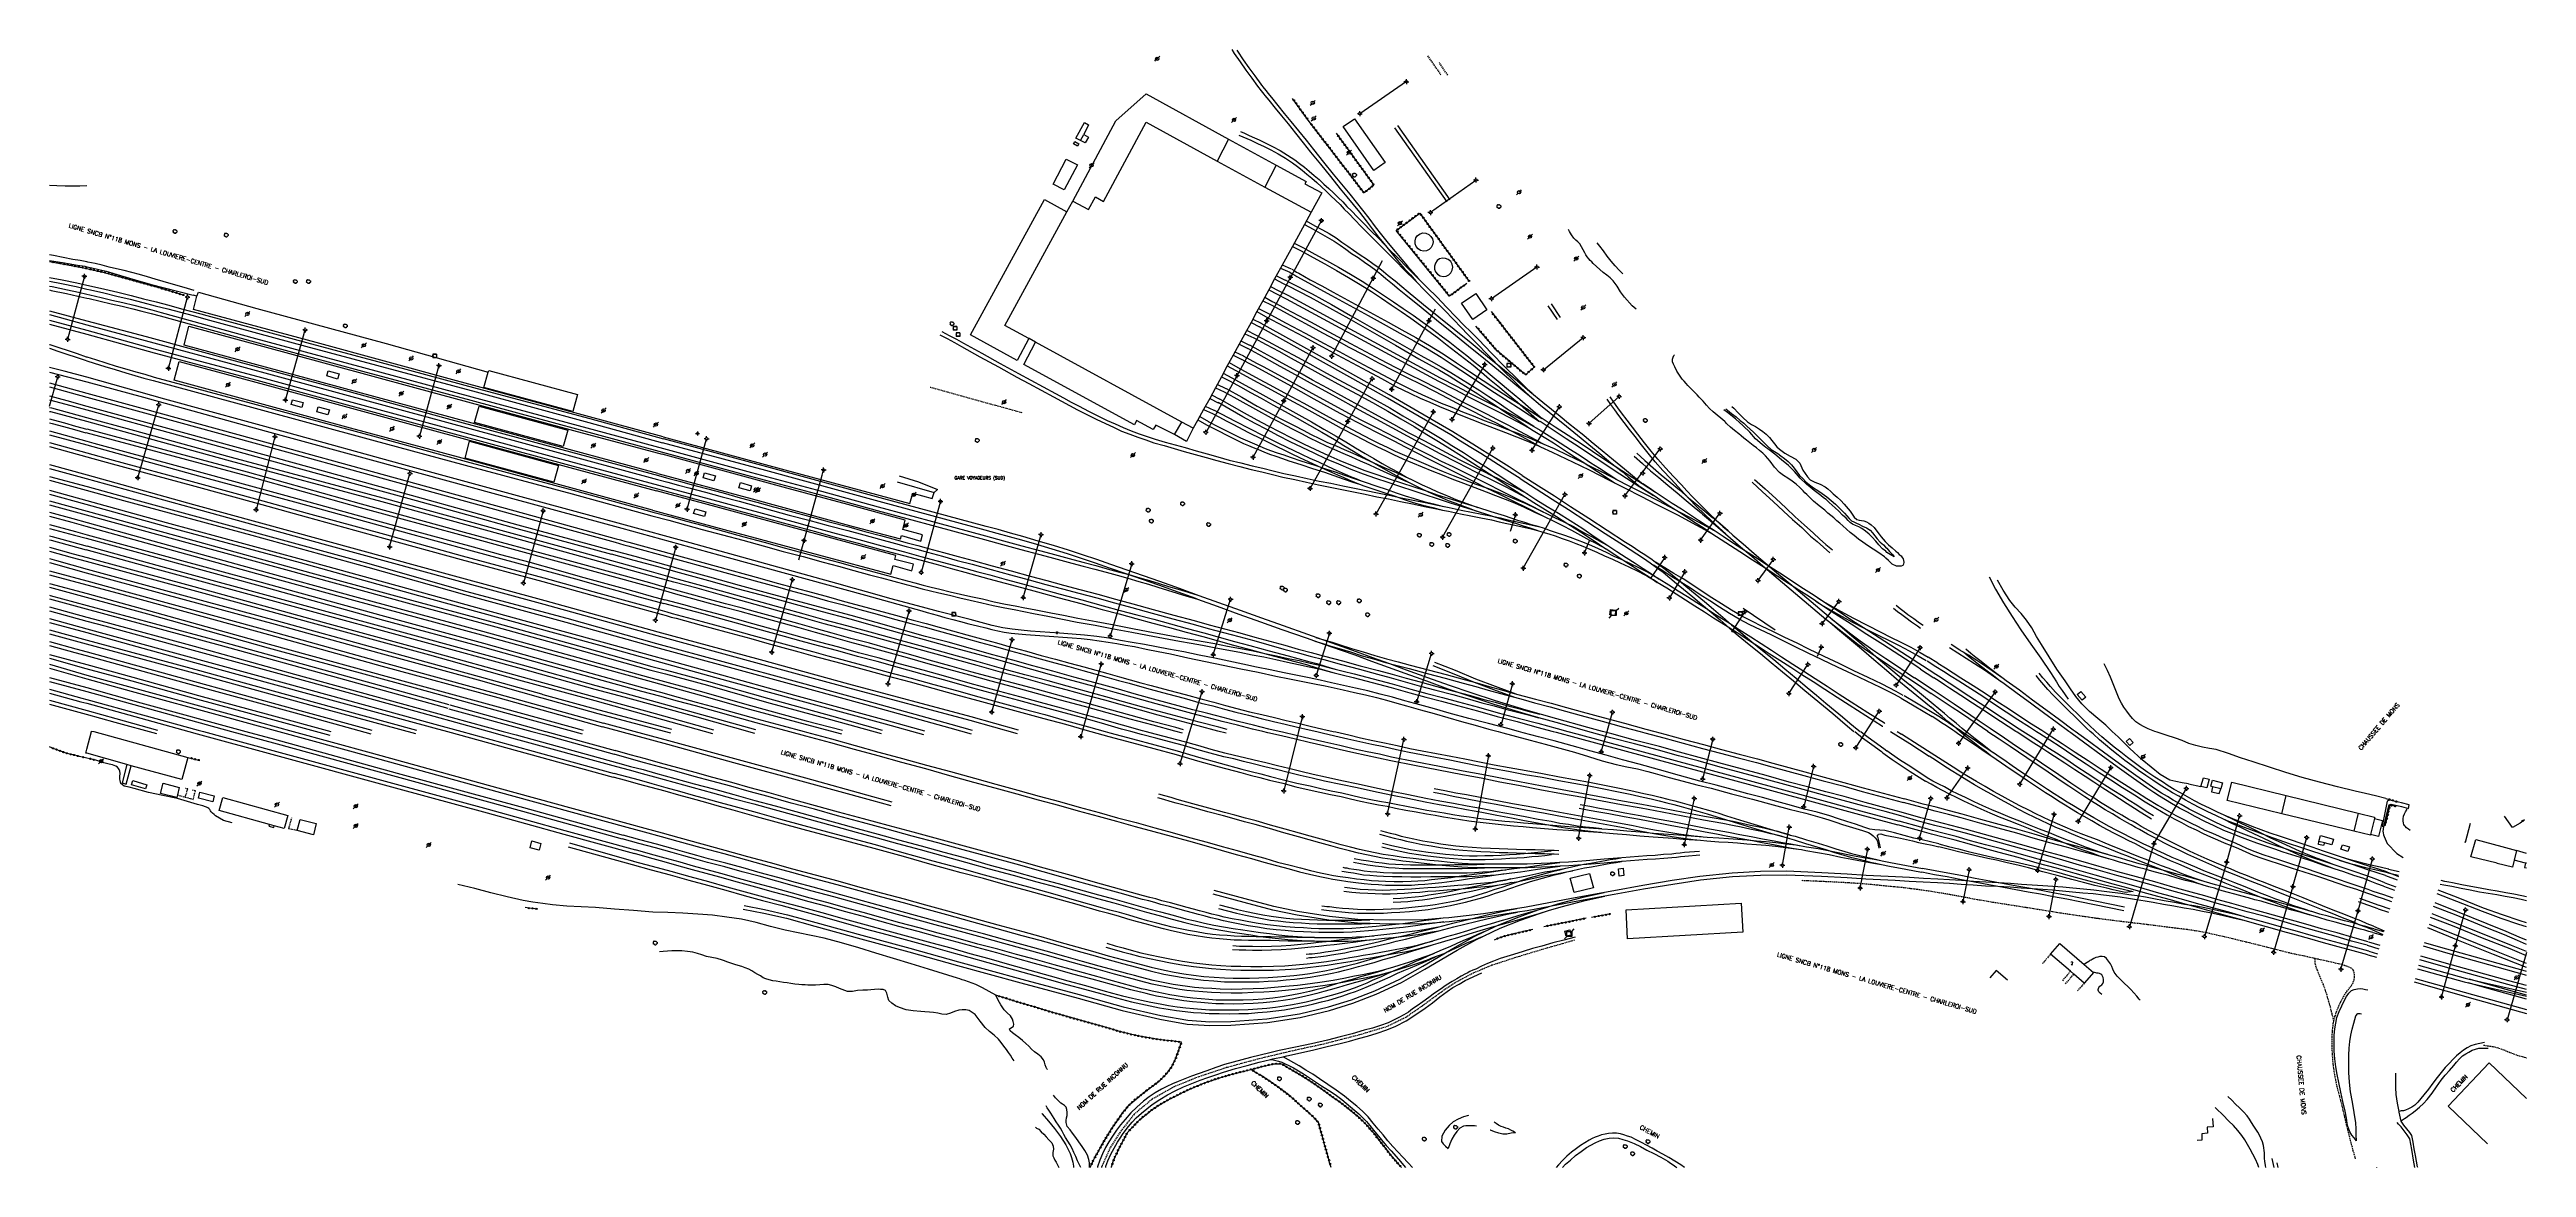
# Model space of a CAD drawing. Header units: millimetres. Extents: x 137000 to 138000, y 128000 to 128451.
import ezdxf
from ezdxf.enums import TextEntityAlignment as Align

# ---------------------------------------------------------------- set-up
doc = ezdxf.new("R2010")
doc.units = ezdxf.units.MM
doc.linetypes.add('DASHED', pattern=[0.75, 0.5, -0.25])
doc.layers.get('0').update_dxf_attribs({"linetype": 'CONTINUOUS'})
for name, color, linetype in [('W0001', 6, 'DASHED'), ('W0006', 2, 'CONTINUOUS'), ('W0008', 7, 'CONTINUOUS'), ('W0010', 4, 'CONTINUOUS'), ('W0014', 7, 'CONTINUOUS'), ('W0017', 7, 'CONTINUOUS'), ('W0051', 7, 'CONTINUOUS'), ('W0070', 7, 'DASHED'), ('W0071', 7, 'CONTINUOUS'), ('W0101', 7, 'CONTINUOUS'), ('W0104', 1, 'CONTINUOUS'), ('W0105', 7, 'CONTINUOUS'), ('W0112', 1, 'DASHED'), ('W0211', 2, 'CONTINUOUS'), ('W0214', 2, 'CONTINUOUS'), ('W0300', 7, 'CONTINUOUS'), ('W0322', 7, 'CONTINUOUS'), ('W0323', 7, 'CONTINUOUS'), ('W0401', 7, 'CONTINUOUS'), ('W0420', 7, 'CONTINUOUS'), ('W0473', 7, 'CONTINUOUS'), ('W0600', 7, 'CONTINUOUS'), ('W0610', 7, 'CONTINUOUS'), ('W0611', 7, 'CONTINUOUS'), ('W0700', 7, 'CONTINUOUS'), ('W0710', 7, 'CONTINUOUS'), ('W0853', 7, 'CONTINUOUS'), ('W0984', 7, 'CONTINUOUS'), ('W0989', 7, 'CONTINUOUS'), ('W0991', 7, 'CONTINUOUS')]:
    doc.layers.add(name, color=color, linetype=linetype)
doc.styles.get("Standard").update_dxf_attribs({"font": 'romans.shx', "width": 0.85})

# ---------------------------------------------------------------- blocks, each defined once
blk = doc.blocks.new('T473')
for p, q in [((-0.166667, 0.166667), (0.166667, -0.166667)), ((-0.166667, -0.166667), (0.166667, 0.166667)), ((0.500001, 0.500001), (1.000002, 1.000002)), ((-1.000002, -1.000002), (-0.500001, -0.500001))]:
    blk.add_line(p, q)
blk.add_ellipse((0, 0), major_axis=(0.471405, 0.471405), ratio=1, start_param=5.4977871438, end_param=11.780972451)
blk = doc.blocks.new('T420')
for p, q in [((0.7, 0.7), (-0.8, 0.7)), ((-0.8, 0.7), (-0.8, -0.8)), ((0.7, 0.7), (0.7, -0.8)), ((0.7, -0.8), (-0.8, -0.8))]:
    blk.add_line(p, q)
blk.add_ellipse((0, 0), major_axis=(-0.53, 0.53), ratio=1, start_param=3.926990816990981, end_param=10.21017612417057)
blk = doc.blocks.new('T300')
for p, q in [((-0.8, 0.5), (-0.9, 0.3)), ((-0.9, 0.3), (-0.9, 0.2)), ((-0.9, 0.2), (-0.7, 0.1)), ((-0.7, 0.6), (-0.8, 0.5)), ((-0.8, -0.1), (-0.7, 0.1)), ((-0.6, 0.7), (-0.7, 0.6)), ((-0.7, 0.1), (-0.7, 0.1)), ((-0.5, 0.7), (-0.6, 0.7)), ((-0.3, 0.6), (-0.5, 0.7)), ((-0.3, 0.6), (-0.2, 0.7)), ((-0.2, 0.6), (-0.3, 0.6)), ((-0.2, 0.7), (-0.1, 0.8)), ((-0.1, 0.8), (0.1, 0.8)), ((0.1, 0.8), (0.2, 0.7)), ((0.2, 0.7), (0.3, 0.6)), ((0.3, 0.6), (0.4, 0.5)), ((0.5, 0.5), (0.3, 0.5)), ((0.4, 0.5), (0.4, 0.5)), ((0.6, 0.4), (0.5, 0.5)), ((0.6, 0.4), (0.7, 0.3)), ((0.7, 0.3), (0.7, 0.2)), ((0.7, 0.2), (0.7, 0.1)), ((0.7, 0.1), (0.7, -0.2)), ((-0.8, -0.2), (-0.8, -0.1)), ((-0.7, -0.3), (-0.8, -0.2)), ((-0.8, -0.2), (-0.8, -0.2)), ((-0.7, -0.4), (-0.7, -0.3)), ((-0.5, -0.5), (-0.7, -0.4)), ((-0.4, -0.5), (-0.5, -0.5)), ((-0.4, -0.5), (-0.3, -0.5)), ((-0.3, -0.5), (-0.3, -0.4)), ((-0.3, -0.6), (-0.3, -0.5)), ((-0.3, -0.5), (-0.3, -0.5)), ((-0.2, -0.7), (-0.3, -0.6)), ((-0.1, -0.8), (-0.2, -0.7)), ((0.1, -0.8), (-0.1, -0.8)), ((0.2, -0.7), (0.1, -0.8)), ((0.3, -0.5), (0.2, -0.5)), ((0.3, -0.6), (0.2, -0.7)), ((0.2, -0.7), (0.2, -0.7)), ((0.5, -0.4), (0.3, -0.5)), ((0.3, -0.5), (0.3, -0.6)), ((0.3, -0.5), (0.3, -0.5)), ((0.6, -0.3), (0.5, -0.4)), ((0.7, -0.2), (0.6, -0.3)), ((0.6, -0.3), (0.6, -0.3))]:
    blk.add_line(p, q)
blk = doc.blocks.new('T600')
for p, q in [((-0.999999, 0.999999), (0.999999, 0.999999)), ((-0.999999, -0.999999), (-0.999999, 0.999999)), ((0.999999, 0.999999), (1.999998, 1.999998)), ((0.999999, 0.999999), (0.999999, -0.999999)), ((-0.999999, -0.999999), (-1.999998, -1.999998)), ((0.999999, -0.999999), (-0.999999, -0.999999))]:
    blk.add_line(p, q)
blk = doc.blocks.new('T610')
for p, q in [((-0.500001, 0), (-1.000002, 0)), ((0, 0.500001), (0, 1.000002)), ((0.500001, 0), (1.000002, 0)), ((0, -0.500001), (0, -1.000002))]:
    blk.add_line(p, q)
blk.add_ellipse((0, 0), major_axis=(-0.353554, 0.353554), ratio=1, start_param=3.926990817, end_param=10.2101761242)
blk = doc.blocks.new('T853')
for p, q in [((-0.75, 0), (0.75, 0)), ((0, 0.75), (0, -0.75))]:
    blk.add_line(p, q)
blk.add_ellipse((0, 0), major_axis=(-0.265, 0.265), ratio=1, start_param=3.926991, end_param=10.210176)
blk = doc.blocks.new('T401')
for p, q in [((-0.3, 0.3), (0, 0.3)), ((-0.3, -0.25), (-0.3, 0.3)), ((-0.3, 0.15), (0, 0.15)), ((-0.3, 0), (0, 0)), ((0, 0.3), (0, -0.25)), ((-0.3, -0.15), (0, -0.15)), ((-0.3, -0.25), (-0.3, -0.3)), ((-0.3, -0.3), (0, -0.3)), ((0, -0.3), (0, -0.25))]:
    blk.add_line(p, q)
blk = doc.blocks.new('t323o')
at = {"color": 0, "linetype": 'Continuous'}
for radius in [0.25, 0.15]:
    blk.add_circle((0, 0), radius, dxfattribs=at)
blk = doc.blocks.new('t322o')
at = {"color": 0, "linetype": 'Continuous'}
for radius in [0.25, 0.15]:
    blk.add_circle((0, 0), radius, dxfattribs=at)

msp = doc.modelspace()

# ---------------------------------------------------------------- linework, layer by layer
at = {"layer": 'W0001'}
msp.add_lwpolyline([(137615.7, 128091.7), (137604.7, 128088.6), (137593.4, 128085.2), (137582.3, 128081.6), (137574.9, 128078.5), (137567.5, 128074.6), (137561.3, 128070.4), (137554.1, 128065.1), (137547.6, 128060.6), (137540.1, 128056.9), (137528.8, 128053.5), (137514.4, 128049.8), (137502, 128047.1), (137487.7, 128043.7), (137475.2, 128040.3), (137464, 128036.6), (137454.1, 128032.6), (137445.1, 128027.5), (137437.9, 128021.5), (137432.2, 128014.3), (137428.2, 128008), (137424.7, 128000.1), (137424.7, 128000)], dxfattribs=at)
at = {"layer": 'W0006'}
msp.add_lwpolyline([(137873.2, 128019.7), (137873.5, 128016.4), (137871.1, 128016.2), (137871.2, 128013.9), (137869, 128013.6), (137869, 128011), (137867.1, 128010.9)], dxfattribs=at)
at = {"layer": 'W0008'}
for points in [[(137615.9, 128093), (137611.4, 128091.8), (137606.9, 128090.7), (137602.5, 128089.4), (137598.7, 128088.4), (137594.9, 128087.2), (137591.1, 128086), (137588.4, 128085.2), (137585.6, 128084.3), (137582.9, 128083.3), (137580.5, 128082.3), (137578.1, 128081.2), (137575.8, 128080.1), (137574.6, 128079.6), (137573.4, 128079.1), (137572.3, 128078.5), (137571.7, 128078.2)], [(137571.7, 128078.2), (137569.9, 128077.2), (137568.1, 128076.2), (137566.3, 128075.1), (137563.9, 128073.6), (137561.5, 128071.9), (137559.2, 128070.3), (137556.8, 128068.6), (137554.5, 128066.9), (137552.1, 128065.2), (137550.3, 128064), (137548.6, 128062.7), (137546.7, 128061.6), (137544.7, 128060.5), (137542.6, 128059.4), (137540.4, 128058.4), (137537.3, 128057.3), (137534.1, 128056.3), (137530.8, 128055.4), (137525.9, 128054), (137521, 128052.7), (137516, 128051.4), (137509.5, 128049.9), (137503, 128048.6), (137496.5, 128047.2), (137492.6, 128046.3), (137488.8, 128045.4), (137484.9, 128044.4), (137481.4, 128043.5), (137477.9, 128042.5), (137474.4, 128041.5), (137470.8, 128040.3), (137467.2, 128039), (137463.7, 128037.8), (137461, 128036.8), (137458.3, 128035.8), (137455.6, 128034.7), (137453.4, 128033.8), (137451.1, 128032.7), (137448.9, 128031.6), (137446.4, 128030.1), (137444, 128028.5), (137441.7, 128026.8), (137439, 128024.4), (137436.5, 128022), (137434.2, 128019.3), (137432.4, 128017.2), (137430.7, 128015), (137429.1, 128012.7), (137427.7, 128010.4), (137426.3, 128008), (137425.1, 128005.5), (137424, 128002.9), (137423.1, 128000.2), (137423.1, 128000)], [(137426.4, 128000), (137426.5, 128000.5), (137427.3, 128002.7), (137428.5, 128005.3), (137429.8, 128007.8), (137431.2, 128010.2), (137432.2, 128011.8), (137433.2, 128013.3), (137434.2, 128014.8), (137435.6, 128016.6), (137437.1, 128018.3), (137438.7, 128020), (137440.8, 128021.9), (137443, 128023.7), (137445.2, 128025.4), (137448.2, 128027.4), (137451.3, 128029.3), (137454.5, 128031), (137457.8, 128032.5), (137461.2, 128033.9), (137464.6, 128035.2), (137467.7, 128036.3), (137470.9, 128037.4), (137474, 128038.5), (137478.8, 128039.9), (137483.5, 128041.2), (137488.3, 128042.5), (137492.9, 128043.6), (137493.9, 128043.8), (137498.1, 128044.7), (137499.5, 128045), (137505.1, 128046.3), (137510.4, 128047.5), (137515.8, 128048.8), (137521.1, 128050.1), (137524.8, 128051), (137528.4, 128052), (137532.1, 128053), (137536, 128054.2), (137539.9, 128055.5), (137543.6, 128057.1), (137547.7, 128059.2), (137551.6, 128061.7), (137555.4, 128064.3), (137558.3, 128066.5), (137561.3, 128068.9), (137564.3, 128071.1), (137566.6, 128072.6), (137569.1, 128074), (137571.5, 128075.5)], [(137571.5, 128075.5), (137578.3, 128078.6)]]:
    msp.add_lwpolyline(points, dxfattribs=at)
at = {"layer": 'W0010'}
msp.add_lwpolyline([(137975, 128131.4), (137975, 128131.4), (137975.4, 128131.3), (137977.4, 128139)], dxfattribs=at)
at = {"layer": 'W0014'}
for points in [[(137949.4, 128018.7), (137948.6, 128022.3), (137948.6, 128022.6), (137947.9, 128025.9), (137947.4, 128029.5), (137947.3, 128032.3), (137947.3, 128035.2), (137947.3, 128038)], [(137954.9, 128000), (137954.4, 128002.9), (137953.7, 128007.3), (137952.9, 128011.6), (137951.8, 128013.2), (137950.6, 128014.8), (137949.4, 128016.4), (137948.9, 128017), (137948.3, 128017.5), (137947.8, 128018.1)], [(137956.1, 128000), (137956, 128000.3), (137955.2, 128004.8), (137954.7, 128007.5), (137954.2, 128010.2), (137953.7, 128012.9), (137953.4, 128013.3), (137953.2, 128013.7), (137952.9, 128014.1), (137951.7, 128015.6), (137950.5, 128017.1), (137949.4, 128018.7)]]:
    msp.add_lwpolyline(points, dxfattribs=at)
at = {"layer": 'W0017'}
for points in [[(137783.1, 128238.4), (137785.6, 128233.5), (137788.9, 128227.9), (137792.3, 128222.4), (137795.9, 128217), (137799.9, 128211.2), (137804, 128205.6), (137807.9, 128199.8), (137809, 128197.9), (137810.2, 128196), (137811.3, 128194.2), (137812.5, 128192.5), (137813.8, 128190.8), (137815, 128189.1)], [(137832.8, 128176), (137830.2, 128178.5), (137826.9, 128181.3), (137823.6, 128184.1), (137820.5, 128187.2), (137818.1, 128190.1), (137815.9, 128193.2), (137813.7, 128196.4), (137810.4, 128201.2), (137807.3, 128206.2), (137804.2, 128211.1), (137802.2, 128214.4), (137800.3, 128217.8), (137798.1, 128221), (137796, 128223.7), (137793.6, 128226.2), (137791.4, 128228.9), (137788.7, 128233.1), (137786.5, 128237.1)], [(137863.6, 128154.9), (137861, 128155.3), (137858.5, 128155.8), (137856, 128156.4), (137852.1, 128158.6), (137848.5, 128161.6), (137844.9, 128164.6), (137839.9, 128169.1), (137835.1, 128173.8), (137832.8, 128176)], [(137863.6, 128154.9), (137868.6, 128153.8)], [(137997.4, 128139), (137994.3, 128137.3), (137991.2, 128141.8)], [(137942.4, 128137.5), (137942.2, 128137), (137942.1, 128136.4), (137942, 128135.8), (137942.1, 128135.1), (137942.3, 128134.3), (137942.5, 128133.6)], [(137942.5, 128133.6), (137943.8, 128130.8), (137947.7, 128126.7), (137950.2, 128125.2)], [(137892, 128000), (137891.6, 128001.2), (137890.6, 128003.3), (137889.5, 128005.4), (137888.4, 128007.4), (137887.4, 128009.3), (137886.3, 128011.1), (137885.1, 128012.9), (137883.5, 128014.9), (137881.7, 128016.9), (137879.9, 128018.7), (137877.4, 128021.2), (137874.9, 128023.7), (137874.3, 128024.2)]]:
    msp.add_lwpolyline(points, dxfattribs=at)
at = {"layer": 'W0051'}
msp.add_lwpolyline([(137939.6, 128000), (137939.6, 128000.1)], dxfattribs=at)
at = {"layer": 'W0070'}
for points in [[(137922.2, 128059.1), (137922.4, 128059.8), (137922.7, 128060.9), (137922.9, 128061.3), (137923.2, 128062.6), (137923.3, 128062.8), (137924, 128064.6), (137925, 128066.8), (137926.2, 128068.9), (137927.5, 128071), (137928.4, 128072.2), (137929.4, 128073.5), (137930.1, 128074.8), (137930.4, 128075.7), (137930.6, 128076.7), (137930.6, 128077.6), (137930.5, 128078.4), (137930.3, 128079.2), (137930, 128079.8), (137929.3, 128080.4), (137928.4, 128080.8), (137927.4, 128081.2), (137925.4, 128081.9), (137923.2, 128082.4), (137921.1, 128082.9), (137915.7, 128084.1), (137914.7, 128084.3), (137910.4, 128085.3), (137905, 128086.4), (137896, 128088.7), (137887.1, 128090.9), (137878.1, 128093.1), (137874.4, 128093.9), (137870.8, 128094.7), (137867.1, 128095.4), (137863.1, 128096), (137859, 128096.5), (137855, 128097), (137845.6, 128098.2), (137836.1, 128099.3), (137826.7, 128100.5), (137821.9, 128101.2), (137817.1, 128101.9), (137812.3, 128102.6), (137807.4, 128103.4), (137802.4, 128104.2), (137797.4, 128105), (137791, 128106), (137784.6, 128107), (137778.2, 128108.1), (137772.3, 128109.2), (137766.3, 128110.3), (137760.4, 128111.3), (137754.1, 128112.2), (137747.8, 128113), (137741.4, 128113.6), (137734.5, 128114.3), (137727.6, 128114.8), (137720.7, 128115.2), (137716.3, 128115.4), (137711.8, 128115.6), (137707.3, 128115.8)], [(137922.2, 128059.1), (137921.9, 128060.5), (137921.5, 128062), (137921.2, 128063.4), (137920.5, 128066.1), (137919.7, 128068.8), (137918.9, 128071.5), (137918, 128073.8), (137917, 128076.1), (137916.1, 128078.5), (137915.6, 128079.6), (137915.1, 128080.8), (137914.8, 128082), (137914.7, 128082.8), (137914.7, 128083.6), (137914.7, 128084.3)], [(137931, 128003.5), (137930.4, 128005.6), (137930.1, 128006.7), (137929.2, 128010), (137928.4, 128013.2), (137927.4, 128017.1), (137926.5, 128021), (137925.6, 128024.9), (137924.6, 128028.7), (137923.6, 128032.5), (137922.8, 128036.4), (137922.3, 128039.4), (137921.9, 128042.5), (137921.7, 128045.6), (137921.5, 128049.1), (137921.5, 128052.7), (137921.8, 128056.2), (137921.9, 128057.2), (137922, 128058.1), (137922.1, 128058.5), (137922.2, 128059.1)], [(137982.7, 128049.4), (137984.5, 128049.1), (137986.4, 128048.8), (137988.2, 128048.4), (137990.8, 128047.5), (137993.4, 128046.4), (137996.1, 128045.4), (137997.1, 128045.1), (137998.2, 128044.8), (137999.2, 128044.5), (138000, 128044.3)]]:
    msp.add_lwpolyline(points, dxfattribs=at)
at = {"layer": 'W0071'}
for points in [[(137015, 128365.6), (137012.4, 128366.1), (137009.4, 128366.6), (137005.5, 128367.4), (137001.6, 128368.1), (137000, 128368.4)], [(137000, 128366.2), (137005.3, 128365.3), (137008.3, 128364.8), (137011.3, 128364.3), (137014.3, 128363.8), (137015, 128363.6)], [(137058.4, 128354.1), (137054.3, 128355.3), (137050.1, 128356.5), (137045.9, 128357.7), (137042.7, 128358.6), (137039.5, 128359.6), (137036.3, 128360.5), (137033.2, 128361.3), (137030.1, 128362.1), (137027, 128362.8), (137024.1, 128363.5), (137021.3, 128364.3), (137018.4, 128364.9), (137015.4, 128365.5), (137015, 128365.6)], [(137015, 128363.6), (137017.1, 128363.2), (137019.9, 128362.5), (137022.8, 128361.8), (137028.7, 128360.1), (137034.6, 128358.3), (137040.6, 128356.6), (137046.4, 128355.1), (137052.2, 128353.6), (137058, 128352.1)], [(137059.5, 128351.8), (137058, 128352.1)], [(137015, 128319), (137005.9, 128321.5), (137000, 128323)], [(137000, 128321), (137015, 128317.1)], [(137231, 128259.7), (137188.9, 128271.2), (137141.5, 128284.1), (137096.8, 128296.4), (137046.6, 128310.2), (137015, 128319)], [(137015, 128317.1), (137038, 128311), (137087.5, 128297.3), (137131.3, 128285.3), (137179, 128272.2), (137231.1, 128258.1)], [(137593.1, 128176), (137588.7, 128177.2), (137580.9, 128179.2), (137573, 128181.3), (137565.1, 128183.4), (137559.2, 128185.1), (137553.2, 128186.8), (137547.2, 128188.4), (137542.2, 128189.8), (137537.2, 128191.1), (137532.2, 128192.4), (137527.3, 128193.5), (137522.4, 128194.6), (137517.5, 128195.7), (137513, 128196.7), (137508.5, 128197.6), (137503.9, 128198.6), (137498.4, 128199.7), (137492.8, 128200.9), (137487.3, 128202), (137481.7, 128203.2), (137476.1, 128204.4), (137470.4, 128205.6), (137464.2, 128206.8), (137458, 128208.1), (137451.8, 128209.2), (137446.9, 128210.2), (137442, 128211.1), (137437.1, 128211.9), (137432.4, 128212.8), (137427.6, 128213.7), (137422.8, 128214.4), (137417.8, 128214.9), (137412.8, 128215.3), (137407.8, 128215.7), (137403.9, 128215.9), (137400, 128216.2), (137396.1, 128216.5), (137392.3, 128216.9), (137388.6, 128217.3), (137384.9, 128217.8), (137380.5, 128218.8), (137376.1, 128220), (137371.7, 128221.2), (137367.4, 128222.3), (137363.2, 128223.4), (137358.9, 128224.4), (137352.4, 128226.2), (137345.9, 128227.9), (137339.3, 128229.7), (137332.2, 128231.7), (137325, 128233.7), (137317.9, 128235.8), (137289.2, 128243.7), (137258.7, 128252.1), (137231, 128259.7)], [(137231.1, 128258.1), (137274, 128246.3), (137329.4, 128231), (137352.2, 128224.7), (137354.3, 128224.1), (137356.4, 128223.5), (137358.4, 128222.9), (137361.5, 128222), (137364.7, 128221.2), (137367.8, 128220.4), (137371.2, 128219.5), (137374.6, 128218.6), (137378, 128217.8), (137380.4, 128217.2), (137382.9, 128216.6), (137385.4, 128216.1), (137388.3, 128215.7), (137391.2, 128215.4), (137394.1, 128215.2), (137397.9, 128214.9), (137401.7, 128214.6), (137405.4, 128214.4), (137409.1, 128214.1), (137412.8, 128213.8), (137416.5, 128213.5), (137420.1, 128213.1), (137423.8, 128212.6), (137427.4, 128212.1), (137430.9, 128211.5), (137434.4, 128210.9), (137438, 128210.3), (137442.8, 128209.3), (137447.6, 128208.3), (137452.5, 128207.3), (137459.6, 128205.8), (137466.7, 128204.3), (137473.8, 128202.8), (137480.9, 128201.3), (137488, 128199.9), (137495.1, 128198.4), (137500.6, 128197.3), (137506, 128196.2), (137511.4, 128195.1), (137515, 128194.4), (137518.7, 128193.6), (137522.3, 128192.8), (137526.8, 128191.8), (137531.3, 128190.8), (137535.7, 128189.7), (137539.8, 128188.6), (137543.9, 128187.5), (137547.9, 128186.3), (137553.5, 128184.8), (137559, 128183.2), (137564.5, 128181.6), (137570, 128180.1), (137575.5, 128178.5), (137581.1, 128177), (137584.8, 128176)], [(137584.8, 128176), (137586.7, 128175.5), (137592.2, 128174), (137597.8, 128172.5), (137603.8, 128170.9), (137609.8, 128169.3), (137615.7, 128167.6), (137621.3, 128165.9), (137626.9, 128164.2), (137632.5, 128162.7), (137636.8, 128161.7), (137641.1, 128160.9), (137645.3, 128159.9), (137648.2, 128159.1), (137651.1, 128158.2), (137653.9, 128157.4), (137659.5, 128155.9), (137665.1, 128154.5), (137670.8, 128153.1), (137679.1, 128150.9), (137687.5, 128148.7), (137695.9, 128146.4), (137702.4, 128144.7), (137709, 128143), (137715.6, 128141.2), (137718.4, 128140.3), (137721.2, 128139.4), (137723.9, 128138.5), (137726.6, 128137.7), (137729.3, 128136.9), (137731.9, 128136), (137733.1, 128135.6), (137734.3, 128135.2), (137735.4, 128134.6), (137736.3, 128133.9), (137737.1, 128133.1), (137737.7, 128132.2), (137738.1, 128131.2), (137738.3, 128130), (137738.5, 128128.9)], [(137762.8, 128130.7), (137759.4, 128131.4), (137756, 128132.2), (137752.7, 128133), (137748.8, 128134), (137744.9, 128135.1), (137741, 128136), (137738.9, 128136.2), (137736.9, 128136.3), (137734.9, 128136.6), (137732.9, 128137.2), (137731, 128137.9), (137729.1, 128138.6), (137725.6, 128139.7), (137722.2, 128140.8), (137718.7, 128141.9), (137713.6, 128143.4), (137708.4, 128144.7), (137703.3, 128146.1), (137697.4, 128147.7), (137691.6, 128149.3), (137685.7, 128150.9), (137679.3, 128152.6), (137672.8, 128154.3), (137666.3, 128156), (137658.1, 128158.3), (137650, 128160.5), (137641.8, 128162.8), (137635.1, 128164.6), (137628.5, 128166.4), (137621.9, 128168.2), (137617.1, 128169.5), (137612.3, 128170.9), (137607.5, 128172.2), (137601.2, 128173.9), (137595, 128175.5), (137593.1, 128176)], [(137739.2, 128129), (137738.9, 128130.2), (137738.7, 128131.4), (137738.4, 128132.6), (137738.2, 128133.1), (137738, 128133.6), (137738, 128134.1), (137738.2, 128134.3), (137738.4, 128134.5), (137738.6, 128134.6), (137739.3, 128134.7), (137740.1, 128134.4), (137741, 128134.2), (137743.1, 128133.8), (137745.2, 128133.4), (137747.3, 128132.9), (137749.7, 128132.4), (137752.1, 128131.8), (137754.5, 128131.2), (137757.2, 128130.6), (137760, 128130.1), (137762.7, 128129.5)], [(137762.8, 128130.7), (137766.7, 128129.6), (137770.7, 128128.6), (137774.6, 128127.6), (137779.8, 128126.4), (137784.9, 128125.2), (137790, 128124.1), (137793.6, 128123.4), (137797.1, 128122.6), (137800.6, 128121.8), (137803.8, 128121), (137807, 128120.1), (137810.3, 128119.3), (137814.8, 128118), (137819.3, 128116.8), (137823.9, 128115.6), (137829.6, 128114.1), (137835.4, 128112.8), (137841.2, 128111.4), (137838, 128111), (137835.5, 128111.6), (137833.1, 128112.1), (137830.6, 128112.7), (137825.8, 128113.8), (137821.1, 128115), (137816.4, 128116.3), (137810.6, 128117.8), (137804.8, 128119.4), (137799, 128121), (137794.7, 128122), (137790.4, 128123), (137786.1, 128124), (137782.6, 128124.7), (137779.1, 128125.5), (137775.6, 128126.3), (137771.3, 128127.3), (137767, 128128.4), (137762.7, 128129.5)], [(137983, 128050.4), (137981.2, 128050.1), (137979.3, 128049.7), (137977.6, 128049.1), (137976, 128048.3), (137974.6, 128047.3), (137973.2, 128046.3), (137971.7, 128045), (137970.3, 128043.6), (137968.9, 128042.1), (137967.2, 128040.3), (137965.5, 128038.3), (137963.9, 128036.3), (137962.2, 128034), (137960.4, 128031.6), (137958.6, 128029.3), (137957.4, 128027.9), (137956.2, 128026.4), (137954.9, 128025.2), (137953.7, 128024.4), (137952.4, 128023.7), (137951.1, 128023.1), (137950.3, 128022.9), (137949.4, 128022.8), (137948.6, 128022.6)], [(137492.9, 128043.6), (137494, 128043.4), (137495.1, 128043.2), (137496.2, 128042.9), (137497.5, 128042.5), (137498.8, 128041.9), (137500.1, 128041.3), (137502.2, 128040.2), (137504.2, 128039), (137506.2, 128037.8), (137508.7, 128036.2), (137511.1, 128034.6), (137513.5, 128033), (137516.3, 128031.2), (137519, 128029.4), (137521.7, 128027.4), (137523.5, 128026), (137525.3, 128024.5), (137527, 128023), (137528.6, 128021.6), (137530.2, 128020.1), (137531.7, 128018.6), (137533.1, 128016.9), (137534.5, 128015.1), (137535.8, 128013.4), (137537.7, 128011.1), (137539.6, 128008.9), (137541.6, 128006.7), (137544.6, 128003.3), (137547.5, 128000)], [(137550.3, 128000), (137548.5, 128001.9), (137546.4, 128004.1), (137544.3, 128006.3), (137542.3, 128008.5), (137540.3, 128010.8), (137538.4, 128013.2), (137536.4, 128015.5), (137534.4, 128017.9), (137532.3, 128020.4), (137530.1, 128022.7), (137527.8, 128024.8), (137525.3, 128026.8), (137522.8, 128028.8), (137519.5, 128031.2), (137516.1, 128033.5), (137512.7, 128035.8), (137510, 128037.6), (137507.2, 128039.3), (137504.5, 128041), (137502.4, 128042.2), (137500.2, 128043.5), (137498.1, 128044.7)], [(137949.4, 128018.7), (137950, 128019.2), (137950.7, 128019.7), (137951.4, 128020.2), (137952.7, 128021.1), (137953.9, 128021.9), (137955.1, 128022.8), (137956.8, 128024.3), (137958.4, 128025.8), (137959.9, 128027.5), (137961.9, 128030), (137963.7, 128032.6), (137965.6, 128035.2), (137967.2, 128037.2), (137968.9, 128039.2), (137970.7, 128041.2), (137971.8, 128042.5), (137973, 128043.8), (137974.2, 128045), (137975.5, 128045.9), (137976.7, 128046.6), (137978.1, 128047.3), (137979.4, 128047.7), (137980.8, 128048.1), (137982.2, 128048.2), (137983, 128048.2), (137983.8, 128048.2), (137984.6, 128048.1)], [(137660.1, 128000), (137658.6, 128001.1), (137656.2, 128002.6), (137653.8, 128004), (137651.3, 128005.4), (137649.1, 128006.6), (137647, 128007.8), (137644.8, 128009), (137642.7, 128010.1), (137640.6, 128011.2), (137638.5, 128012.2), (137637.1, 128012.7), (137635.6, 128013.2), (137634.2, 128013.6), (137632.6, 128013.8), (137631, 128013.8), (137629.4, 128013.7), (137628, 128013.5), (137626.6, 128013.2), (137625.2, 128012.7), (137624, 128012.2), (137622.8, 128011.7), (137621.6, 128011), (137619.8, 128010), (137618.1, 128008.9), (137616.5, 128007.7), (137614.5, 128006.2), (137612.6, 128004.5), (137610.8, 128002.8), (137609.2, 128001.1), (137608.2, 128000)], [(137610.8, 128000), (137612.1, 128001.3), (137614, 128003), (137616.1, 128004.8), (137618.3, 128006.5), (137620.5, 128008), (137622.2, 128009), (137624, 128010), (137625.8, 128010.7), (137627.7, 128011.4), (137629.7, 128011.8), (137631.6, 128012), (137633.4, 128011.8), (137635.2, 128011.3), (137637, 128010.8), (137639.7, 128009.7), (137642.3, 128008.4), (137644.9, 128007), (137647.7, 128005.6), (137650.5, 128004.1), (137653.3, 128002.5), (137654.4, 128001.8), (137655.5, 128001.1), (137656.6, 128000.3), (137657, 128000)], [(137897.2, 128003.6), (137898, 128000)], [(137899.8, 128000), (137899.4, 128001.9)]]:
    msp.add_lwpolyline(points, dxfattribs=at)
at = {"layer": 'W0101'}
msp.add_lwpolyline([(137807.9, 128086.1), (137811.6, 128090.4), (137821.4, 128081.9), (137825.2, 128078.7), (137821.6, 128074.5), (137821.5, 128074.4), (137817.3, 128078.1), (137815.9, 128079.2)], close=True, dxfattribs=at)
at = {"layer": 'W0104'}
for points in [[(137413.1, 128390.1), (137430.5, 128422.5), (137442.7, 128433.4), (137476, 128415.1)], [(137416.2, 128414.6), (137414.4, 128415.5), (137417.8, 128421.8), (137419.5, 128420.9), (137417.6, 128417)], [(137476, 128415.1), (137471.4, 128406.3)], [(137476, 128415.1), (137495.2, 128404.6), (137490.6, 128395.8)], [(137495.2, 128404.6), (137507.3, 128398), (137506.8, 128397.1), (137513.6, 128393.4), (137509.3, 128385.6)], [(137395.4, 128334.6), (137390.6, 128325.8), (137371.8, 128336.1), (137401.7, 128390.8), (137410.7, 128385.8)], [(137454.2, 128295.9), (137446.6, 128299.7), (137445.6, 128297.9), (137438.9, 128301.5), (137438, 128299.8), (137393.4, 128324.1), (137398, 128333.2)], [(137461.7, 128298.4), (137459, 128293.1), (137454.2, 128295.9), (137457.1, 128300.9)], [(137015, 128168.9), (137017, 128176)], [(137017, 128176), (137017, 128176.2), (137017.9, 128176)], [(137017.9, 128176), (137055.8, 128165.5)], [(137015, 128167.2), (137014.6, 128167.3), (137015, 128168.9)], [(137055.8, 128165.5), (137053.4, 128156.6), (137033, 128162.2), (137031.2, 128162.7), (137015, 128167.2)], [(137031.2, 128162.7), (137029.3, 128155.3), (137031, 128154.8), (137033, 128162.2)], [(137873.3, 128153.7), (137872.8, 128151.7), (137876, 128151), (137876.6, 128152.8)], [(137901.2, 128142.8), (137879.2, 128148.1), (137881, 128155.5), (137903, 128150.1)], [(137932.1, 128143), (137938.7, 128141.4), (137938.6, 128140.9), (137937, 128134.4), (137937, 128134.1), (137930.3, 128135.7)], [(137938.6, 128140.9), (137941.9, 128140.1), (137940.3, 128133.6), (137937, 128134.4)], [(137088.8, 128138.5), (137088.6, 128137.8), (137090.5, 128137.3), (137090.7, 128137.9)], [(137918.5, 128131), (137918.1, 128130), (137916, 128130.4), (137916.2, 128131.6)], [(137988.2, 128122.8), (137977.6, 128125.4), (137979.5, 128132.4), (137990.1, 128129.6), (137990.1, 128129.6), (137996, 128128)], [(137994.4, 128121.2), (137988.2, 128122.7), (137988.2, 128122.8)], [(137996, 128128), (137995.1, 128124.1), (137994.4, 128121.2)], [(138000, 128122.8), (137999.6, 128122.9), (137995.1, 128124.1)], [(138000, 128126.8), (137996, 128128)], [(137999.6, 128122.9), (137999.2, 128121.1), (138000, 128120.9)], [(137790.5, 128075.6), (137785.9, 128079.5), (137783.3, 128076.5)], [(137968.4, 128024.8), (137984.9, 128042.3), (138000, 128027.9)], [(137984.3, 128009.5), (137968.4, 128024.8)]]:
    msp.add_lwpolyline(points, dxfattribs=at)
for points in [[(137413.1, 128390.1), (137419.5, 128386.7), (137422.3, 128391.8), (137425.5, 128390), (137442.7, 128422), (137471.4, 128406.3), (137490.6, 128395.8), (137509.3, 128385.6), (137506.7, 128380.7), (137501.8, 128371.8), (137497, 128363), (137494.6, 128358.7), (137492.2, 128354.3), (137489.9, 128349.9), (137487.4, 128345.5), (137485.1, 128341.1), (137482.6, 128336.6), (137480.3, 128332.4), (137477.9, 128327.9), (137475.5, 128323.6), (137473.1, 128319.2), (137470.7, 128314.8), (137468.4, 128310.5), (137465.9, 128306), (137463.6, 128301.8), (137463.4, 128301.5), (137461.7, 128298.4), (137457.1, 128300.9), (137398, 128333.2), (137395.5, 128334.6), (137395.4, 128334.6), (137385.7, 128339.9), (137410.7, 128385.8)], [(137526.8, 128423.4), (137539.2, 128405.7), (137534.7, 128402.5), (137522.3, 128420.3)], [(137415, 128412.3), (137413.4, 128413.2), (137413.9, 128414.2), (137415.6, 128413.3)], [(137418.1, 128413.6), (137416.2, 128414.6), (137417.6, 128417), (137419.4, 128416)], [(137405.2, 128397), (137410.5, 128407.1), (137415, 128404.8), (137409.6, 128394.7)], [(137551.3, 128374.1), (137551.6, 128375.3), (137552.3, 128376.3), (137553.3, 128376.9), (137554.5, 128377.3), (137555.7, 128377.2), (137556.8, 128376.7), (137557.7, 128375.9), (137558.3, 128374.9), (137558.6, 128373.7), (137558.4, 128372.5), (137557.8, 128371.4), (137557, 128370.6), (137555.9, 128370.1), (137554.7, 128369.9), (137553.5, 128370.2), (137552.5, 128370.8), (137551.7, 128371.8), (137551.3, 128372.9)], [(137559.1, 128363.9), (137559.1, 128362.7), (137559.5, 128361.6), (137560.3, 128360.6), (137561.4, 128360), (137562.6, 128359.7), (137563.8, 128359.8), (137564.9, 128360.3), (137565.8, 128361.2), (137566.3, 128362.3), (137566.5, 128363.5), (137566.3, 128364.7), (137565.7, 128365.8), (137564.7, 128366.6), (137563.6, 128367), (137562.4, 128367.1), (137561.2, 128366.8), (137560.2, 128366.1), (137559.5, 128365.1)], [(137570.1, 128348.9), (137575.8, 128352.8), (137580.3, 128346.2), (137574.6, 128342.3)], [(137112.5, 128321.6), (137116.9, 128320.4), (137116.3, 128318.3), (137111.9, 128319.6), (137112.5, 128321.6)], [(137177.3, 128321.8), (137213.2, 128312), (137211.3, 128305.2), (137175.4, 128314.9), (137177.1, 128321.1)], [(137097.6, 128308), (137098.1, 128309.9), (137102.4, 128308.8), (137101.9, 128306.8)], [(137108.5, 128307.1), (137113, 128305.8), (137112.4, 128303.8), (137107.9, 128305.1), (137108.5, 128307.1)], [(137173.4, 128307.4), (137209.3, 128297.7), (137207.4, 128291), (137171.6, 128300.7)], [(137169.6, 128293.2), (137205.5, 128283.4), (137203.6, 128276.6), (137167.8, 128286.4)], [(137263.9, 128278.4), (137264.4, 128280.4), (137268.8, 128279.2), (137268.2, 128277.2)], [(137278.3, 128274.4), (137278.9, 128276.5), (137283.4, 128275.2), (137282.8, 128273.1)], [(137260, 128264), (137260.6, 128265.9), (137264.9, 128264.7), (137264.4, 128262.8)], [(137820.6, 128188.6), (137818.6, 128190.9), (137820.1, 128192.2), (137822.1, 128189.9)], [(137839.9, 128170.3), (137838.4, 128172), (137839.7, 128173.2), (137841.2, 128171.5)], [(137033.1, 128154.5), (137033.6, 128156.2), (137039.3, 128154.5), (137038.8, 128152.8)], [(137045.9, 128155.1), (137052.4, 128153.4), (137051.6, 128150.4), (137051.4, 128149.3), (137044.8, 128151)], [(137060.1, 128149.1), (137060.7, 128151.5), (137066.5, 128150), (137065.9, 128147.6)], [(137868.6, 128153.8), (137869.6, 128157.3), (137871.9, 128156.7), (137871, 128153.2)], [(137872.6, 128153.9), (137873.3, 128156.4), (137877.3, 128155.3), (137876.6, 128152.8), (137873.3, 128153.7)], [(137901.2, 128142.8), (137903, 128150.1), (137932.1, 128143), (137930.3, 128135.7)], [(137068.5, 128144.1), (137070, 128149.4), (137096.2, 128142.1), (137094.7, 128136.8), (137090.7, 128137.9), (137088.8, 128138.5)], [(137100, 128136), (137101.2, 128140.5), (137107.7, 128138.9), (137106.6, 128134.3)], [(137194, 128129.1), (137194.7, 128131.8), (137198.4, 128130.8), (137197.7, 128128.1)], [(137916.2, 128131.6), (137916.9, 128134), (137922.1, 128132.6), (137921.4, 128130.2), (137918.5, 128131)], [(137925.1, 128128.5), (137925.7, 128130.3), (137928.5, 128129.4), (137927.9, 128127.6)], [(137633.4, 128120.6), (137635.3, 128120.8), (137635.6, 128117.8), (137633.7, 128117.6)], [(137613.9, 128116.8), (137621.7, 128118.7), (137623.3, 128112.9), (137615.5, 128111)], [(137636.5, 128104), (137682.9, 128106.7), (137683.6, 128095), (137637.1, 128092.3)]]:
    msp.add_lwpolyline(points, close=True, dxfattribs=at)
at = {"layer": 'W0105'}
msp.add_lwpolyline([(137942.4, 128137.5), (137943.6, 128142.8), (137944.6, 128146.4), (137945.4, 128146.6), (137949.5, 128145.7), (137952.4, 128144.9), (137952.6, 128146.4), (137949.6, 128147.2), (137944.7, 128148.3), (137943.7, 128147.9), (137941.7, 128137.8)], close=True, dxfattribs=at)
at = {"layer": 'W0112'}
for points in [[(137556.3, 128448.8), (137561.7, 128441.1)], [(137564.5, 128441), (137561, 128446.1)], [(137392.7, 128304.6), (137355.6, 128314.9)], [(137051.6, 128150.4), (137054.8, 128149.5), (137058, 128148.6), (137058.9, 128152), (137057.7, 128152.3)], [(137054.8, 128149.5), (137055.8, 128152.8), (137054.9, 128153)], [(137100, 128136), (137096.6, 128136.7), (137097.8, 128141.1)], [(137807.9, 128086.1), (137804.6, 128082.3)], [(137815.9, 128079.2), (137812.5, 128075.2)], [(137813.9, 128074.1), (137817.3, 128078.1)], [(137821.5, 128074.4), (137818.7, 128071.3)]]:
    msp.add_lwpolyline(points, dxfattribs=at)
at = {"layer": 'W0211'}
for points in [[(137000, 128396.5), (137002.9, 128396.4), (137006.3, 128396.3), (137009.3, 128396.3), (137012.2, 128396.3), (137015, 128396.4)], [(137635.2, 128360.8), (137633.7, 128362.2), (137632.1, 128364), (137630.5, 128365.9), (137628.9, 128367.9), (137627.4, 128370), (137625.9, 128372), (137624.8, 128373.3)], [(137741.3, 128248.8), (137740, 128249.8), (137738.6, 128251.3), (137737.3, 128252.9), (137735.9, 128254.4), (137734.6, 128255.7), (137733.2, 128256.9), (137731.7, 128258), (137730.4, 128258.6), (137729.1, 128259.1), (137727.9, 128259.7), (137727, 128260.4), (137726.1, 128261.2), (137725.3, 128262.1), (137723.8, 128263.4), (137722.4, 128264.9), (137720.9, 128266.3), (137719.7, 128267.4), (137718.5, 128268.5), (137717.3, 128269.6), (137716.2, 128270.4), (137715.1, 128271.3), (137714, 128272.1), (137712.4, 128273.3), (137710.8, 128274.6), (137709.3, 128275.9), (137706.8, 128278.3), (137704.5, 128280.9), (137702, 128283.4), (137699.3, 128285.7), (137696.5, 128287.9), (137693.7, 128290.1), (137692.9, 128290.6), (137692.2, 128291.2), (137691.4, 128291.8), (137688.8, 128294.2), (137686.4, 128296.9), (137683.8, 128299.4), (137680.7, 128302.2), (137677.5, 128304.8), (137676, 128305.9)], [(137676.8, 128306.2), (137677.4, 128305.7), (137679.1, 128304.4), (137680.9, 128303), (137682.6, 128301.6), (137684, 128300.5), (137685.3, 128299.3), (137686.6, 128298.1), (137687.9, 128296.9), (137689.1, 128295.6), (137690.3, 128294.4), (137691.9, 128292.9), (137693.4, 128291.3), (137695.1, 128289.9), (137696.4, 128289), (137697.7, 128288.2), (137699, 128287.3), (137700.5, 128286.2), (137701.9, 128285), (137703.3, 128283.6), (137704.4, 128282.3), (137705.4, 128280.8), (137706.5, 128279.4), (137707.8, 128278.1), (137709.1, 128276.8), (137710.5, 128275.6), (137712.2, 128274.4), (137713.9, 128273.3), (137715.7, 128272.1), (137717.5, 128270.7), (137719.3, 128269.3), (137721.1, 128267.8), (137722.3, 128266.6), (137723.5, 128265.3), (137724.7, 128264.1), (137725.6, 128263), (137726.5, 128262), (137727.5, 128261.1), (137728.4, 128260.6), (137729.5, 128260.1), (137730.5, 128259.7), (137732, 128258.9), (137733.6, 128258.2), (137735, 128257.3), (137736, 128256.2), (137736.9, 128255), (137737.8, 128253.8), (137739.1, 128252.5), (137740.4, 128251.3), (137741.2, 128250.4)], [(137342.2, 128276.8), (137357.1, 128272.5)], [(137741.2, 128250.4), (137741.7, 128250), (137742.9, 128248.7), (137744.2, 128247.3), (137744.7, 128246.5), (137743.8, 128247), (137741.8, 128248.3), (137741.3, 128248.8)], [(137850, 128176), (137847.3, 128177.1), (137845.6, 128177.9), (137843.9, 128178.8), (137842.3, 128179.9), (137840.9, 128181.2), (137839.7, 128182.7), (137838.6, 128184.2), (137837.5, 128185.8), (137836.5, 128187.5), (137835.5, 128189.2), (137834.7, 128191.2), (137834, 128193.2), (137833.2, 128195.2), (137832.1, 128197.9), (137830.8, 128200.6), (137829.5, 128203.3)], [(137874.7, 128168.7), (137872, 128169.2), (137869.2, 128169.7), (137866.5, 128170.3), (137863.7, 128171.2), (137861, 128172.3), (137858.3, 128173.3), (137854.6, 128174.5), (137850.9, 128175.7), (137850, 128176)], [(137073.7, 128139.1), (137070.3, 128140.1), (137067, 128141.9), (137066.4, 128142.5), (137065.8, 128143), (137065.3, 128143.6), (137065, 128144), (137064.7, 128144.5), (137064.3, 128144.9), (137063.9, 128145.2), (137063.4, 128145.4), (137063, 128145.6), (137061.9, 128146), (137060.8, 128146.3), (137059.8, 128146.5), (137057.1, 128147.3), (137054.4, 128148.1), (137051.6, 128148.9), (137045.8, 128150.2), (137040, 128151.4), (137034.2, 128153), (137032.2, 128153.5), (137030.1, 128153.9), (137028.8, 128155), (137028.6, 128155.6), (137028.5, 128156.2), (137028.4, 128156.8), (137028.4, 128157.9), (137028.5, 128159), (137028.4, 128160), (137028.1, 128160.6), (137027.8, 128161.1), (137027.4, 128161.6), (137026.8, 128162), (137026.1, 128162.3), (137025.4, 128162.5), (137024.8, 128162.7), (137024.1, 128162.8), (137023.5, 128163), (137021.9, 128163.4), (137020.3, 128163.9), (137018.7, 128164.4)], [(137943.2, 128149), (137939.1, 128150), (137935, 128151), (137930.9, 128151.9), (137923.7, 128153.7), (137916.5, 128155.5), (137909.4, 128157.4), (137902.8, 128159.4), (137896.2, 128161.6), (137889.6, 128163.7), (137884.6, 128165.4), (137879.7, 128167.1), (137874.7, 128168.7)], [(137953.1, 128136.1), (137952.4, 128136.6), (137951.6, 128137.1), (137951, 128137.8), (137950.7, 128138.1), (137950.5, 128138.5), (137950.3, 128139), (137950.2, 128139.9), (137950.2, 128140.8), (137950.3, 128141.8), (137950.7, 128142.7), (137951.2, 128143.6), (137951.8, 128144.6)], [(137243.5, 128103.1), (137235.8, 128103.7), (137228.1, 128104.3), (137220.4, 128104.9), (137214.6, 128105.2), (137208.8, 128105.5), (137203, 128106), (137199.1, 128106.5), (137195.1, 128107.1), (137191.2, 128107.8), (137184.7, 128109.2), (137178.2, 128110.9), (137171.7, 128112.6), (137164.9, 128114.2)], [(137402.9, 128039.5), (137402.7, 128039.8), (137402.3, 128040.4), (137402, 128041.4), (137401.7, 128042.5), (137401.3, 128043.5), (137400.3, 128044.7), (137399, 128045.7), (137397.7, 128046.7), (137396.5, 128047.8), (137395.4, 128048.9), (137394.2, 128050), (137392.8, 128051.2), (137391.3, 128052.4), (137389.8, 128053.6), (137388.8, 128054.4), (137387.8, 128055.2), (137387.5, 128056), (137388, 128056.3), (137388.7, 128056.7), (137389.2, 128057.1), (137389.3, 128057.9), (137389.1, 128058.9), (137388.8, 128059.9), (137387.9, 128061.2), (137386.6, 128062.4), (137385.4, 128063.7), (137384.1, 128065.6), (137383, 128067.6), (137382, 128069.6), (137379.3, 128071), (137376.7, 128072.5), (137374, 128073.8), (137372.5, 128074.4), (137371, 128074.9), (137369.5, 128075.5), (137368.5, 128075.8), (137367.5, 128076.1), (137366.6, 128076.4), (137362.7, 128077.6), (137358.8, 128078.8), (137354.9, 128080), (137347.8, 128082.2), (137340.7, 128084.3), (137333.6, 128086.5), (137326.7, 128088.6), (137319.7, 128090.7), (137312.7, 128092.6), (137307.5, 128093.7), (137302.3, 128094.7), (137297, 128095.8), (137291.1, 128097.3), (137285.3, 128098.9), (137279.4, 128100.2), (137273.5, 128101.1), (137267.7, 128101.8), (137261.8, 128102.3), (137255.7, 128102.7), (137249.6, 128102.9), (137243.5, 128103.1)], [(137844.1, 128067.5), (137843.7, 128067.9), (137842.7, 128069.2), (137841.5, 128070.5), (137840.3, 128071.8), (137839, 128073), (137837.7, 128074.2), (137836.2, 128075.7), (137834.8, 128077.2), (137833.6, 128078.8), (137833, 128080), (137832.6, 128081.1), (137832, 128082.2), (137831.3, 128083.3), (137830.5, 128084.3), (137829.6, 128085), (137828.7, 128085.1), (137827.8, 128085.1), (137826.9, 128084.9), (137826.2, 128084.7), (137825.4, 128084.3), (137824.7, 128083.9), (137824.2, 128083.7), (137823.7, 128083.5), (137823.3, 128083.2), (137822.6, 128082.8), (137822, 128082.4), (137821.4, 128081.9)], [(137931.4, 128010.7), (137931.3, 128013.1), (137931.2, 128015.6), (137931.1, 128018), (137930.5, 128022.2), (137929.7, 128026.4), (137929, 128030.5), (137928.6, 128034.5), (137928.3, 128038.4), (137928.3, 128042.4), (137928.3, 128045.3), (137928.4, 128048.1), (137928.7, 128050.9), (137929.1, 128053.4), (137929.6, 128055.8), (137930.3, 128058.2), (137930.7, 128059.7), (137931.1, 128061.2), (137931.9, 128062.1), (137932.4, 128062.1), (137932.9, 128062.1), (137933.4, 128062)], [(137419.8, 128000), (137419.8, 128000.6), (137419.8, 128001.9), (137419.6, 128003.2), (137419, 128005), (137418, 128006.8), (137416.9, 128008.4), (137415.6, 128010.3), (137414.3, 128012.1), (137413, 128013.9), (137412, 128015.2), (137410.9, 128016.6), (137410.4, 128018.1), (137410.4, 128019), (137410.6, 128020), (137410.8, 128021), (137410.8, 128022.2), (137410.7, 128023.4), (137410.4, 128024.4), (137409.8, 128025), (137409, 128025.5), (137408.3, 128026), (137406.1, 128028.1), (137405.3, 128029.2)], [(137572.9, 128021), (137572.9, 128021), (137570.8, 128020.4), (137568.7, 128019.5), (137566.7, 128018.4), (137565, 128017), (137563.4, 128015), (137562.1, 128012.7), (137562, 128010.5), (137562.6, 128009.5), (137563.6, 128008.6), (137564.6, 128007.6)], [(137894.8, 128000), (137894.6, 128000.8), (137894.4, 128002.5), (137894.3, 128003.6), (137894.3, 128004.7), (137894.2, 128005.9), (137894.1, 128006.9), (137894, 128007.9), (137893.8, 128008.9), (137893.4, 128010.4), (137892.8, 128011.8), (137892.2, 128013.1), (137891.5, 128014.3), (137890.7, 128015.5), (137889.9, 128016.7), (137889, 128018.1), (137888.2, 128019.5), (137887.3, 128020.8), (137885.8, 128022.5), (137884.1, 128024.1), (137882.5, 128025.6), (137881, 128027.2), (137879.5, 128028.7)], [(137398, 128016.2), (137398.5, 128015.9), (137399.4, 128015.4), (137400.4, 128014.4), (137401.4, 128013.4), (137402.4, 128012.3), (137403.5, 128011.2), (137404.6, 128010), (137405.2, 128008.6), (137405.3, 128007.4), (137405, 128006), (137405, 128004.7), (137405.4, 128003.9), (137405.9, 128003), (137406.4, 128002.2), (137407.1, 128000.8), (137407.5, 128000)], [(137591.8, 128014), (137590.8, 128014.6), (137589.9, 128015.1), (137589, 128015.6), (137588, 128015.9), (137587, 128016.2), (137586, 128016.6), (137585, 128017.1), (137584.1, 128017.8), (137583.2, 128018.3)]]:
    msp.add_lwpolyline(points, dxfattribs=at)
at = {"layer": 'W0214'}
for points in [[(137640.6, 128346.5), (137639, 128347.8), (137635.9, 128351.3), (137634.3, 128353.5), (137632.9, 128355.8), (137631.3, 128357.9), (137630, 128359.1), (137628.7, 128360.2), (137627.3, 128361.3), (137625.9, 128362.5), (137624.5, 128363.7), (137623.2, 128365), (137622.6, 128365.6), (137622, 128366.2), (137621.4, 128366.8), (137620.8, 128367.6), (137620.3, 128368.4), (137619.8, 128369.3), (137619.1, 128370.5), (137618.5, 128371.7), (137617.8, 128372.9), (137617, 128373.7), (137616.2, 128374.4), (137615.4, 128375.2), (137614.4, 128376.5), (137613.6, 128377.9), (137613.2, 128378.6)], [(137659.2, 128318.3), (137658, 128319.8), (137657, 128321.5), (137656.2, 128323.2), (137655.7, 128324.3), (137655.3, 128325.3), (137655.3, 128326.3), (137655.5, 128327.1), (137655.8, 128327.8), (137656, 128328)], [(137741.4, 128246), (137740.8, 128246.5), (137738.5, 128248.1), (137736.2, 128249.6), (137733.9, 128251.1), (137732.1, 128252.4), (137730.3, 128253.7), (137728.6, 128255.1), (137727, 128256.4), (137725.5, 128257.7), (137724, 128259), (137722.8, 128260.1), (137721.6, 128261.1), (137720.4, 128262.2), (137719.1, 128263.2), (137717.9, 128264.2), (137716.7, 128265.3), (137714.5, 128267.1), (137712.2, 128269), (137710.1, 128271), (137709.4, 128271.7), (137708.7, 128272.4), (137708, 128273.1), (137706.6, 128274.5), (137705.1, 128275.9), (137703.6, 128277.1), (137701.8, 128278.3), (137700.1, 128279.4), (137698.4, 128280.6), (137696.4, 128282.7), (137694.7, 128285.1), (137692.8, 128287.3), (137691.7, 128288.4), (137690.4, 128289.4), (137689.2, 128290.5), (137687.8, 128291.5), (137686.5, 128292.5), (137685.1, 128293.6), (137684, 128294.4), (137683, 128295.3), (137682, 128296.2), (137680.3, 128297.5), (137678.7, 128298.8), (137677.2, 128300.2), (137676.9, 128300.5), (137676.6, 128300.9), (137676.3, 128301.2), (137674.8, 128302.5), (137673.2, 128303.7), (137671.6, 128305), (137670.2, 128306.4), (137668.9, 128307.8), (137667.6, 128309.3), (137666.8, 128310.2), (137666, 128311), (137665.2, 128311.9), (137664.2, 128312.9), (137663.2, 128313.9), (137662.2, 128314.9), (137661.4, 128315.7), (137660.7, 128316.5), (137659.9, 128317.4), (137659.7, 128317.7), (137659.4, 128318), (137659.2, 128318.3)], [(137679.2, 128307.2), (137680, 128306.5), (137681.8, 128304.6), (137683.6, 128302.7), (137685.5, 128301), (137687.1, 128300), (137688.7, 128299.1), (137690.3, 128298.1), (137691.7, 128297.1), (137693.1, 128296), (137694.4, 128294.7), (137695.4, 128293.5), (137696.4, 128292.1), (137697.4, 128290.9), (137698.4, 128290), (137699.5, 128289.2), (137700.6, 128288.4), (137702.8, 128287.1), (137705, 128285.9), (137706.7, 128284.3), (137707.1, 128283.4), (137707.5, 128282.4), (137707.9, 128281.5), (137708.8, 128280.1), (137709.7, 128278.8), (137710.8, 128277.6), (137712.7, 128276.6), (137714.9, 128275.8), (137716.9, 128274.8), (137718, 128273.9), (137719.1, 128272.9), (137720.1, 128271.9), (137721.7, 128270.6), (137723.2, 128269.2), (137724.6, 128267.8), (137725.4, 128266.9), (137726.2, 128265.9), (137727, 128264.9), (137727.8, 128263.7), (137728.6, 128262.5), (137729.7, 128261.6), (137730.6, 128261.3), (137731.5, 128261.2), (137732.5, 128261), (137733.5, 128260.6), (137734.5, 128260.1), (137735.5, 128259.5), (137736.7, 128258.3), (137737.7, 128256.9), (137738.7, 128255.6), (137739.5, 128254.6), (137740.3, 128253.6), (137741.1, 128252.7), (137741.1, 128252.7)], [(137343, 128279.2), (137350.8, 128276.8), (137358.5, 128273.7), (137357.1, 128272.5)], [(137741.1, 128252.7), (137742.5, 128251.4), (137743.9, 128250.1), (137745.4, 128248.8), (137746.1, 128248.2), (137746.8, 128247.5), (137747.5, 128246.9), (137747.9, 128246.3), (137748.3, 128245.7), (137748.5, 128245.1), (137748.6, 128244.4), (137748.5, 128243.5), (137748.2, 128243), (137747.6, 128242.7), (137746.6, 128242.7), (137745.7, 128242.8), (137743.9, 128243.6), (137742.4, 128245.1), (137741.4, 128246)], [(137389.4, 128043.1), (137388.7, 128044.1), (137387.9, 128045.3), (137387.1, 128046.4), (137386.3, 128047.6), (137385.3, 128049), (137384.2, 128050.4), (137383.1, 128051.8), (137381.4, 128053.4), (137379.5, 128054.9), (137377.7, 128056.5), (137375.7, 128059), (137373.7, 128061.7), (137371.3, 128063.4), (137369.9, 128063.6), (137368.5, 128063.6), (137367.1, 128063.5), (137365.4, 128063), (137363.7, 128062.3), (137362, 128061.8), (137360.3, 128061.9), (137358.6, 128062.3), (137356.9, 128062.6), (137355.2, 128062.7), (137353.4, 128062.8), (137351.7, 128062.9), (137348.7, 128063.2), (137345.8, 128063.7), (137343.1, 128064.6), (137341.5, 128065.3), (137340, 128066.3), (137338.9, 128067.4), (137338.4, 128068.8), (137338.1, 128070.4), (137337.5, 128071.5), (137336.6, 128071.8), (137335.5, 128071.9), (137334.5, 128072), (137333.1, 128071.9), (137331.6, 128071.7), (137330.2, 128071.6), (137329.5, 128071.6), (137328.9, 128071.6), (137328.3, 128071.6), (137326.2, 128071.4), (137324.2, 128071.1), (137322.2, 128071.1), (137321.1, 128071.4), (137320, 128071.9), (137318.9, 128072.3), (137317.4, 128072.9), (137315.9, 128073.4), (137314.3, 128073.8), (137312.6, 128073.8), (137311, 128073.7), (137309.3, 128073.6), (137308.3, 128073.6), (137307.3, 128073.6), (137306.2, 128073.6), (137305, 128073.7), (137303.7, 128073.7), (137302.5, 128073.8), (137300.9, 128074), (137299.3, 128074.3), (137297.8, 128074.5), (137296.3, 128074.7), (137294.9, 128074.9), (137293.4, 128075.2), (137292, 128075.4), (137290.6, 128075.7), (137289.2, 128076.1), (137288.1, 128076.6), (137287.1, 128077.3), (137286, 128077.9), (137284.8, 128078.6), (137283.6, 128079.4), (137282.3, 128080), (137280.9, 128080.6), (137279.5, 128081.1), (137278, 128081.5), (137276.7, 128081.9), (137275.4, 128082.3), (137274.2, 128082.7), (137273.4, 128083), (137272.5, 128083.4), (137271.7, 128083.7), (137269.6, 128084.3), (137267.4, 128084.7), (137265.3, 128085.2), (137263.4, 128085.8), (137261.6, 128086.4), (137259.7, 128086.9), (137257.5, 128087.2), (137255.3, 128087.4), (137253.1, 128087.4), (137251.3, 128087.4), (137249.5, 128087.3), (137247.8, 128087.2), (137246.3, 128087.1)], [(137828.6, 128069.8), (137828.6, 128069.8), (137827.9, 128070.3), (137827.4, 128070.9), (137827.1, 128071.6), (137827.1, 128071.9), (137827.2, 128072.3), (137827.3, 128072.7), (137827.8, 128073.2), (137828.5, 128073.7), (137829, 128074.3), (137829.3, 128075), (137829.3, 128075.9), (137829.1, 128076.7), (137828.9, 128077.2), (137828.5, 128077.7), (137828.1, 128078.1), (137827.6, 128078.3), (137827.1, 128078.4), (137826.6, 128078.5), (137826.1, 128078.6), (137825.6, 128078.7), (137825.2, 128078.7)], [(137931.4, 128010.7), (137930.4, 128011.9), (137929.5, 128013.1), (137928.7, 128014.4), (137927.8, 128017), (137927.3, 128019.9), (137926.8, 128022.7), (137925.9, 128026.6), (137925, 128030.4), (137924.2, 128034.3), (137923.6, 128037.5), (137923, 128040.6), (137922.6, 128043.8), (137922.3, 128047), (137922.3, 128050.2), (137922.4, 128053.4), (137922.6, 128055.9), (137923, 128058.3), (137923.5, 128060.6), (137924.4, 128063), (137925.4, 128065.3), (137926.6, 128067.5), (137927.4, 128069), (137928.3, 128070.4), (137929.4, 128071.4), (137930.5, 128071.9), (137931.8, 128072.1), (137933, 128072.2), (137934, 128072.1), (137935, 128071.9), (137936, 128071.7)], [(137400.6, 128021.8), (137400.8, 128021.6), (137403.3, 128018.7), (137405.7, 128015.7), (137408.1, 128012.5), (137410.3, 128009.2), (137412, 128005.6), (137412.6, 128004), (137413.1, 128002.2), (137413.4, 128000.5), (137413.4, 128000)], [(137416.3, 128000), (137416.2, 128000.2), (137415, 128002.7), (137414.3, 128004.4), (137413.6, 128006), (137412.9, 128007.7), (137412, 128009.2), (137411.1, 128010.6), (137410.2, 128012.1), (137409.5, 128013.3), (137408.8, 128014.6), (137408.1, 128015.8), (137407.3, 128017.1), (137406.4, 128018.4), (137405.6, 128019.7), (137404.9, 128020.8), (137404.2, 128021.9), (137403.5, 128023.1), (137402.8, 128024.1), (137402.3, 128024.9)], [(137576.1, 128016.7), (137575.3, 128016.8), (137573.9, 128016.8), (137572.9, 128016.8), (137571.8, 128016.8), (137570.9, 128016.7), (137569.4, 128015.8), (137568.2, 128014.5), (137567.1, 128013.1), (137566.1, 128011.4), (137565.3, 128009.5), (137564.6, 128007.6)], [(137591.8, 128014), (137590.1, 128013.8), (137588.4, 128013.5), (137586.8, 128013.5), (137585.1, 128013.8), (137583.4, 128014.4), (137581.8, 128015), (137581.6, 128015.1)]]:
    msp.add_lwpolyline(points, dxfattribs=at)
at = {"layer": 'W0322'}
for points in [[(137012.1, 128165.9), (137010.2, 128166.4), (137008.2, 128166.9), (137006.3, 128167.4), (137002.6, 128168.7), (137000, 128169.8)], [(137015, 128165.3), (137012.1, 128165.9)], [(137018.7, 128164.4), (137015, 128165.3)], [(137197.2, 128104.3), (137193.6, 128104.7), (137192, 128104.9)], [(137428.7, 128000), (137428.7, 128000.2), (137429.4, 128002.4), (137430.2, 128004.3), (137431.1, 128006.2), (137432, 128008.1), (137433, 128010.1), (137434.1, 128012), (137435.1, 128014)]]:
    msp.add_lwpolyline(points, dxfattribs=at)
at = {"layer": 'W0323'}
for points in [[(137508.5, 128422.3), (137501.8, 128431.6)], [(137519.5, 128417.5), (137534.7, 128396.6), (137530.7, 128393.5), (137508.5, 128422.3)], [(137572.2, 128356.9), (137565.2, 128351.8), (137543.7, 128378.3), (137553.2, 128385.3), (137573.2, 128357.7)], [(137000, 128365.8), (137002.1, 128365.4), (137012.4, 128363.5), (137015, 128362.9)], [(137015, 128362.9), (137022.1, 128361.3), (137043.7, 128355.4), (137054.3, 128352.1)], [(137582, 128345.5), (137599.4, 128323.1), (137595.9, 128320), (137584.4, 128329.7), (137575.9, 128339.7)], [(137055.8, 128165.5), (137060.7, 128164.3)], [(137947.4, 128145.7), (137947.4, 128145.7), (137947.4, 128145.7), (137947.4, 128145.7), (137945.3, 128146.1), (137944.7, 128145.8), (137943.9, 128142.1), (137942.8, 128137.9)], [(137943.2, 128149), (137947.8, 128147.6), (137947.8, 128147.6), (137947.8, 128147.6)], [(137999.2, 128140.4), (137997.4, 128139)], [(137620.4, 128100.6), (137603.3, 128097.2)], [(137630.4, 128102.4), (137622.5, 128100.9)], [(137598.9, 128096), (137596.9, 128095.6), (137595, 128095.2), (137593.1, 128094.7), (137591.1, 128094.3), (137589, 128093.8), (137587, 128093.2), (137585.8, 128092.8), (137584.5, 128092.3), (137583.2, 128091.8)], [(137457, 128050.6), (137453.9, 128051), (137450.9, 128051.3), (137447.8, 128051.7), (137443.9, 128052.3), (137440.1, 128053), (137436.4, 128053.8), (137432, 128054.9), (137427.6, 128056.2), (137423.3, 128057.4), (137418, 128058.9), (137412.8, 128060.4), (137407.5, 128061.9), (137402.8, 128063.2), (137398.1, 128064.7), (137393.4, 128066.1), (137389.6, 128067.2), (137385.8, 128068.4), (137382, 128069.6)], [(137420.1, 128000), (137420.5, 128000.9), (137421.3, 128002.7), (137422.2, 128004.3), (137423.2, 128006), (137424.4, 128008.3), (137425.8, 128010.6), (137427.1, 128012.9), (137428.6, 128015.3), (137430.2, 128017.6), (137431.8, 128019.9), (137433.1, 128021.8), (137434.5, 128023.6), (137436, 128025.4), (137438.1, 128027.2), (137440.2, 128028.9), (137442.4, 128030.6), (137444.4, 128032.2), (137446.5, 128033.7), (137448.4, 128035.3), (137450, 128036.9), (137451.5, 128038.5), (137452.8, 128040.3), (137454.5, 128043.5), (137455.8, 128047.1), (137457, 128050.6)], [(137435.1, 128014), (137437, 128016), (137438.9, 128018), (137440.9, 128019.9), (137442.7, 128021.4), (137444.5, 128022.9), (137446.4, 128024.2), (137449.2, 128026), (137452.2, 128027.6), (137455.1, 128029.1), (137457.9, 128030.5), (137460.7, 128031.8), (137463.5, 128032.9), (137466.3, 128034.1), (137469.2, 128035.1), (137472.1, 128036.1), (137476.4, 128037.4), (137480.7, 128038.5), (137485, 128039.6), (137487.5, 128040.2), (137490.1, 128040.9), (137492.6, 128041.4), (137493.4, 128041.6), (137494.3, 128041.8), (137495.2, 128041.9), (137495.9, 128041.9), (137496.6, 128041.9), (137497.2, 128041.8), (137498, 128041.5), (137498.8, 128041), (137499.5, 128040.5), (137502, 128039.1), (137504.5, 128037.7), (137506.9, 128036.2), (137510.7, 128033.7), (137514.4, 128031.1), (137518.1, 128028.4), (137520.1, 128027), (137522.2, 128025.5), (137524.2, 128024), (137526.3, 128022.2), (137528.4, 128020.5), (137530.4, 128018.6), (137532, 128016.9), (137533.5, 128015.1), (137535, 128013.4), (137537.2, 128010.4), (137539.5, 128007.5), (137541.8, 128004.5), (137544.2, 128001.8), (137545.8, 128000)], [(137517.4, 128000), (137516.9, 128001.6), (137515.9, 128005.2), (137514.9, 128008.7), (137514, 128011.9), (137513.1, 128015), (137512.3, 128018.2), (137511.8, 128018.7), (137511.3, 128019.3), (137510.8, 128019.8), (137509.7, 128020.9), (137508.6, 128021.9), (137507.5, 128022.9), (137505.2, 128024.9), (137503, 128026.9), (137500.7, 128028.9), (137497.5, 128031.4), (137494.2, 128033.8), (137490.8, 128036), (137488.9, 128037.2), (137486.9, 128038.4), (137485, 128039.6)]]:
    msp.add_lwpolyline(points, dxfattribs=at)
at = {"layer": 'W0600'}
for points in [[(137632.3, 128225), (137632, 128222.8), (137629.9, 128223.1), (137630.2, 128225.3)], [(137612.3, 128093.4), (137611.8, 128095.4), (137613.8, 128095.9), (137614.3, 128093.8), (137612.3, 128093.4)]]:
    msp.add_lwpolyline(points, close=True, dxfattribs=at)
at = {"layer": 'W0611'}
for points in [[(137547.8, 128438.4), (137529, 128425.3)], [(137557.5, 128385.6), (137575.9, 128398.6)], [(137513.5, 128382.3), (137467, 128296.9)], [(137538, 128366), (137517.6, 128327.5)], [(137600.5, 128363.5), (137582.1, 128350.7)], [(137014.1, 128359.8), (137007.3, 128334.3)], [(137048, 128322.6), (137055.7, 128351.3)], [(137541.8, 128314.1), (137559.6, 128346.7)], [(137095.2, 128309.8), (137103.2, 128338.1)], [(137485.9, 128286.7), (137510.2, 128331)], [(137603.1, 128322), (137619.2, 128335)], [(137157.2, 128323.7), (137149.3, 128295.2)], [(137579.4, 128324.2), (137566.2, 128301.9)], [(137000, 128307.4), (137003.3, 128319.2)], [(137508.9, 128274.1), (137533.9, 128318.4)], [(137633.7, 128311.3), (137621.5, 128300.3)], [(137035.6, 128278.4), (137044.1, 128307.9)], [(137558.7, 128305.1), (137535.5, 128263.7)], [(137598.5, 128289.5), (137609.6, 128307.1)], [(137091, 128295), (137083.4, 128265.5)], [(137257.4, 128265.7), (137265.3, 128294.2)], [(137562.4, 128254.4), (137582.7, 128290.4)], [(137636, 128271.1), (137643.3, 128280.8), (137650.3, 128290.1)], [(137137.3, 128250.5), (137145.5, 128280.2)], [(137311.9, 128279.5), (137312.5, 128281.6)], [(137302.5, 128245.3), (137311.9, 128279.5)], [(137595, 128241.9), (137611.8, 128271.7)], [(137199.3, 128265.1), (137191.3, 128235.9)], [(137359.7, 128269), (137351.9, 128240.2)], [(137591.8, 128263.5), (137589.7, 128256.7)], [(137666.6, 128253.2), (137674.4, 128264.1)], [(137252.8, 128250.4), (137244.6, 128220.9)], [(137393.1, 128230), (137400.3, 128255.5)], [(137619.7, 128248.1), (137621.9, 128253.4)], [(137436.9, 128243.7), (137428.2, 128214.5)], [(137652.1, 128246.3), (137646.2, 128237.6)], [(137660.2, 128240.5), (137654, 128229.9)], [(137695.9, 128245.5), (137689.7, 128236.9)], [(137291.6, 128208), (137299.9, 128237.3)], [(137347, 128224.7), (137338.5, 128195.2)], [(137469.8, 128207), (137476.8, 128229.4)], [(137684.5, 128224.4), (137679.1, 128216.1)], [(137715.6, 128219.5), (137722.4, 128228.5)], [(137380.4, 128183.8), (137388.6, 128213.1)], [(137516.7, 128215.7), (137511.4, 128198.6)], [(137715.3, 128210.1), (137713.6, 128206.3)], [(137424.6, 128203.3), (137416.9, 128176)], [(137552, 128188), (137558, 128207.5)], [(137702.2, 128191.3), (137709.9, 128203.1)], [(137755.2, 128209.9), (137745.5, 128194.7)], [(137460.4, 128176), (137465.3, 128192.1)], [(137590.6, 128195.3), (137586, 128178.8)], [(137785.5, 128192), (137774.1, 128176)], [(137505.8, 128182), (137504.3, 128176)], [(137628.8, 128176), (137631, 128183.8)], [(137733.4, 128176), (137738.7, 128184.2)], [(137416.9, 128176), (137416.3, 128173.9)], [(137456.4, 128163.1), (137460.4, 128176)], [(137504.3, 128176), (137498.3, 128152)], [(137540.2, 128142.7), (137546.8, 128172.8)], [(137626.5, 128167.8), (137628.8, 128176)], [(137671.5, 128172.9), (137667.4, 128156.8)], [(137729.2, 128169.4), (137733.4, 128176)], [(137774.1, 128176), (137770.7, 128171.2)], [(137795.4, 128154.7), (137808.4, 128176)], [(137808.4, 128176), (137809, 128176.9)], [(137580.9, 128166.3), (137575.6, 128136.6)], [(137712.2, 128161.9), (137708.2, 128145.6)], [(137766, 128149.2), (137774.4, 128161.3)], [(137832.2, 128161.5), (137819, 128139.7)], [(137617.3, 128132.9), (137621.8, 128158.3)], [(137849.6, 128130.7), (137862.7, 128153)], [(137664, 128149), (137660, 128130.3)], [(137755, 128132.9), (137759.5, 128149)], [(137809.3, 128142.6), (137802.6, 128119.9)], [(137879, 128123.3), (137884.2, 128142)], [(137699.6, 128122), (137702.4, 128137.4)], [(137849.6, 128130.7), (137839.7, 128097.2)], [(137905.7, 128113.4), (137911.3, 128133.2)], [(137733.9, 128128.5), (137730.9, 128112.8)], [(137775, 128120.2), (137772.5, 128107.3)], [(137879, 128123.3), (137870, 128093.2)], [(137925.1, 128080), (137932, 128103.6), (137937.8, 128124.5)], [(137937.8, 128124.6), (137937.8, 128124.6)], [(137810, 128116.3), (137807.2, 128101.3)], [(137905.7, 128113.4), (137897.9, 128086.8)], [(137965.7, 128068.7), (137971.3, 128089.5), (137975.4, 128104)], [(138000, 128086.8), (137992.2, 128059.6)]]:
    msp.add_lwpolyline(points, dxfattribs=at)
at = {"layer": 'W0700'}
for points in [[(137477.3, 128451.3), (137478.3, 128449.7), (137480.7, 128446.3), (137483, 128443), (137485.4, 128439.8), (137487.7, 128436.5)], [(137479.3, 128451), (137479.6, 128450.6), (137481.9, 128447.1), (137484.2, 128443.9), (137486.6, 128440.7), (137489, 128437.4)], [(137487.7, 128436.5), (137489.2, 128434.7), (137490.3, 128433.3)], [(137488.9, 128437.5), (137490.4, 128435.6), (137491.2, 128434.6)], [(137490.3, 128433.3), (137490.7, 128432.8), (137492.2, 128430.9), (137494.8, 128427.7), (137497.4, 128424.5), (137500, 128421.3), (137503, 128417.5), (137506.1, 128413.7), (137509.1, 128409.9), (137513.1, 128405), (137517.1, 128400), (137521.1, 128395.1), (137523.7, 128391.9), (137526.3, 128388.8), (137528.9, 128385.6), (137531.5, 128382.2), (137534, 128378.9), (137536.6, 128375.6), (137539.3, 128372.2), (137542, 128368.8), (137544.8, 128365.5), (137547.1, 128362.8), (137549.4, 128360.3), (137551.7, 128357.7)], [(137491.2, 128434.6), (137491.9, 128433.7), (137493.4, 128431.9), (137495.9, 128428.7), (137498.5, 128425.5), (137501.2, 128422.3), (137504.2, 128418.5), (137507.3, 128414.7), (137510.3, 128410.9), (137514.3, 128405.9), (137518.3, 128401), (137522.3, 128396.1), (137524.9, 128392.9), (137527.5, 128389.7), (137530.1, 128386.5), (137532.7, 128383.2), (137535.2, 128379.8), (137537.8, 128376.5), (137540.5, 128373.1), (137543.2, 128369.8), (137546, 128366.5), (137548.2, 128363.9), (137550.5, 128361.3), (137552.8, 128358.7)], [(137544.2, 128420.6), (137565.4, 128390.7)], [(137480.2, 128416.8), (137481.8, 128416.1), (137481.8, 128416.1)], [(137480.8, 128418.2), (137482.5, 128417.5)], [(137481.8, 128416.1), (137483.4, 128415.4), (137485, 128414.7), (137487.7, 128413.4), (137490.4, 128412.2), (137493.1, 128410.8), (137496, 128409.2), (137499, 128407.4), (137501.8, 128405.6), (137503.8, 128404.1), (137505.7, 128402.6), (137507.6, 128401), (137509.6, 128399.4), (137511.6, 128397.6), (137513.5, 128395.9), (137515.4, 128394.1), (137517.3, 128392.3), (137519.2, 128390.5), (137521, 128388.7), (137522.7, 128386.9), (137524.5, 128385.1), (137527, 128382.5), (137529.6, 128379.9), (137532.1, 128377.3), (137535.8, 128373.6), (137539.5, 128369.9), (137543.2, 128366.1), (137547.2, 128362.1), (137551.2, 128358.2), (137551.7, 128357.7), (137555.1, 128354.2), (137559.1, 128350.2), (137563, 128346.2), (137566.9, 128342.2), (137569.8, 128339.2), (137572.8, 128336.1), (137575.8, 128333.1), (137581.1, 128327.7), (137586.3, 128322.3), (137591.7, 128317), (137593.6, 128315.1), (137595.6, 128313.3), (137597.5, 128311.5)], [(137482.5, 128417.5), (137482.5, 128417.5), (137484, 128416.8), (137485.6, 128416.1), (137488.4, 128414.8), (137491.1, 128413.5), (137493.8, 128412.2), (137496.8, 128410.5), (137499.8, 128408.7), (137502.7, 128406.8), (137504.7, 128405.3), (137506.6, 128403.8), (137508.6, 128402.2), (137510.6, 128400.5), (137512.6, 128398.8), (137514.5, 128397), (137516.5, 128395.2), (137518.4, 128393.4), (137520.3, 128391.6), (137522.1, 128389.8), (137523.8, 128388), (137525.6, 128386.2), (137528.1, 128383.6), (137530.7, 128381), (137533.2, 128378.4), (137536.9, 128374.7), (137540.6, 128370.9), (137544.3, 128367.2), (137548.3, 128363.2), (137552.3, 128359.2), (137556.2, 128355.3), (137560.2, 128351.3), (137564, 128347.3), (137567.9, 128343.3), (137570.9, 128340.2), (137573.9, 128337.2), (137576.9, 128334.2), (137582.2, 128328.8), (137587.4, 128323.4), (137592.8, 128318.1), (137594.7, 128316.2), (137596.6, 128314.4), (137598.6, 128312.6)], [(137543, 128419.7), (137564.1, 128389.8)], [(137506.7, 128380.7), (137510.2, 128378.8)], [(137507.4, 128382.1), (137510.9, 128380.1)], [(137510.9, 128380.1), (137513.9, 128378.5), (137516.6, 128377), (137519.4, 128375.3), (137521.8, 128373.6), (137524.2, 128371.9), (137526.5, 128370.3), (137529.1, 128368.5), (137531.7, 128366.8), (137534.3, 128364.9), (137536.4, 128363.4), (137538.5, 128361.7), (137540.5, 128360.1), (137543.2, 128357.9), (137545.9, 128355.7), (137548.5, 128353.5), (137554.7, 128348.4), (137560.9, 128343.4), (137567.1, 128338.4), (137573.9, 128332.9), (137580.6, 128327.4), (137587.4, 128321.9), (137592.6, 128317.6), (137597.7, 128313.2), (137602.9, 128308.9), (137606.4, 128306.1), (137609.9, 128303.3), (137613.3, 128300.5), (137616.4, 128298), (137619.4, 128295.6), (137622.4, 128293.1), (137626.9, 128289.4), (137631.4, 128285.7), (137635.8, 128282), (137638.3, 128280), (137640.7, 128278), (137643.2, 128276)], [(137501.8, 128371.8), (137505.3, 128370)], [(137502.5, 128373.2), (137506, 128371.4)], [(137505.3, 128370), (137510.1, 128367.4), (137514.9, 128364.8), (137519.6, 128362.1), (137524.4, 128359.3), (137529.1, 128356.5), (137533.7, 128353.6), (137537.7, 128350.9), (137541.7, 128348.3), (137545.7, 128345.5), (137549.6, 128342.8), (137553.5, 128340), (137557.4, 128337.2), (137560.9, 128334.6), (137564.3, 128332), (137567.8, 128329.3), (137571.2, 128326.6), (137574.7, 128323.9), (137578.1, 128321.1), (137581.4, 128318.3), (137584.7, 128315.5), (137588.1, 128312.7), (137592.6, 128308.9), (137597.1, 128305.1), (137601.6, 128301.2)], [(137506, 128371.4), (137510.8, 128368.7), (137515.6, 128366.1), (137520.4, 128363.4), (137525.2, 128360.6), (137529.9, 128357.8), (137534.5, 128354.9), (137538.6, 128352.2), (137542.6, 128349.5), (137546.5, 128346.8), (137550.5, 128344.1), (137554.4, 128341.3), (137558.3, 128338.4), (137561.8, 128335.8), (137565.3, 128333.2), (137568.7, 128330.5), (137572.2, 128327.8), (137575.6, 128325), (137579.1, 128322.3), (137582.4, 128319.5), (137585.7, 128316.7), (137589, 128313.9), (137593.6, 128310.1), (137598.1, 128306.2), (137602.6, 128302.4)], [(137510.2, 128378.8), (137513, 128377.2), (137515.8, 128375.6), (137518.6, 128374), (137521, 128372.4), (137523.3, 128370.7), (137525.7, 128369), (137528.3, 128367.3), (137530.9, 128365.5), (137533.4, 128363.7), (137535.5, 128362.2), (137537.5, 128360.6), (137539.5, 128358.9), (137542.2, 128356.7), (137544.9, 128354.5), (137547.6, 128352.3), (137553.7, 128347.3), (137559.9, 128342.2), (137566.1, 128337.2), (137572.9, 128331.7), (137579.7, 128326.2), (137586.4, 128320.7), (137591.6, 128316.4), (137596.8, 128312.1), (137597.5, 128311.5), (137602, 128307.8), (137605.4, 128304.9), (137608.9, 128302.1), (137612.4, 128299.3), (137615.4, 128296.8), (137618.4, 128294.4), (137621.4, 128291.9), (137625.9, 128288.2), (137630.4, 128284.5), (137634.9, 128280.9), (137637.3, 128278.8), (137639.7, 128276.8), (137642.2, 128274.8)], [(137495.3, 128360), (137498.8, 128358.2), (137498.8, 128358.3), (137500.8, 128357.3), (137509.7, 128352.7), (137517.5, 128348.4), (137525.3, 128344), (137534.7, 128338.6), (137544.2, 128333.2), (137553.6, 128327.8)], [(137497, 128363), (137500.7, 128361.4)], [(137497.7, 128364.4), (137501.3, 128362.8)], [(137500.7, 128361.4), (137501.7, 128360.8), (137502.7, 128360.2), (137503.6, 128359.7), (137508.3, 128357.1), (137512.9, 128354.6), (137517.5, 128352), (137524.9, 128348), (137532.3, 128344), (137539.6, 128339.9), (137545.2, 128336.8), (137550.8, 128333.7), (137556.3, 128330.5), (137561.8, 128327.1), (137567.1, 128323.6), (137572.5, 128320.1), (137577.9, 128316.5), (137583.4, 128312.9), (137588.9, 128309.3), (137593.1, 128306.6), (137597.4, 128303.9), (137601.6, 128301.2)], [(137501.5, 128362.7), (137502.5, 128362.1), (137503.4, 128361.5), (137504.4, 128361), (137509, 128358.4), (137513.6, 128355.9), (137518.3, 128353.4), (137525.7, 128349.3), (137533, 128345.3), (137540.4, 128341.2), (137546, 128338.1), (137551.6, 128335), (137557.1, 128331.8), (137562.6, 128328.4), (137568, 128324.9), (137573.3, 128321.3), (137578.8, 128317.7), (137584.3, 128314.1), (137589.7, 128310.6), (137594, 128307.9), (137598.2, 128305.2), (137602.4, 128302.5)], [(137000, 128359.3), (137005.1, 128358.3), (137011, 128357.1), (137015, 128356.2)], [(137000, 128357.8), (137004.8, 128356.8), (137010.7, 128355.6), (137015, 128354.6)], [(137000, 128355.8), (137001, 128355.6), (137007.2, 128354.3), (137011.7, 128353.3), (137015, 128352.6)], [(137000, 128354.3), (137000.7, 128354.1), (137006.8, 128352.8), (137011.4, 128351.8), (137015, 128351)], [(137015, 128356.2), (137017, 128355.8), (137022.3, 128354.6), (137027.6, 128353.3), (137032.9, 128352), (137038, 128350.7), (137043.1, 128349.4), (137048.1, 128348.1), (137053.3, 128346.7), (137061.1, 128344.6), (137063.5, 128344)], [(137015, 128354.6), (137016.6, 128354.3), (137021.9, 128353.1), (137027.2, 128351.8), (137032.5, 128350.5), (137037.6, 128349.2), (137042.7, 128347.9), (137047.8, 128346.6), (137052.9, 128345.3), (137058, 128343.9), (137063.1, 128342.5)], [(137015, 128352.6), (137016.3, 128352.3), (137020.9, 128351.2), (137025.2, 128350.2), (137029.6, 128349.2), (137034, 128348.1), (137037.7, 128347.2), (137041.3, 128346.2), (137045, 128345.2)], [(137015, 128351), (137016, 128350.8), (137020.5, 128349.7), (137024.9, 128348.7), (137029.3, 128347.7), (137033.6, 128346.6), (137037.3, 128345.7), (137041, 128344.7), (137044.6, 128343.8)], [(137490.6, 128351.3), (137493.9, 128349.5)], [(137492.2, 128354.3), (137495.6, 128352.6), (137499.2, 128350.7), (137560.7, 128317.4)], [(137492.9, 128355.7), (137496.3, 128353.9), (137496.3, 128353.9), (137499.9, 128352.1), (137561.4, 128318.8)], [(137494.6, 128358.7), (137498.1, 128356.9), (137500.1, 128355.9), (137509, 128351.4), (137516.8, 128347.1), (137524.5, 128342.7), (137534, 128337.3), (137543.4, 128331.9), (137552.8, 128326.5)], [(137000, 128345.8), (137015, 128341.8)], [(137000, 128344.3), (137015, 128340.2)], [(137000, 128342.1), (137015, 128338)], [(137000, 128340.5), (137015, 128336.4)], [(137015, 128341.8), (137039, 128335.4), (137077.9, 128324.9), (137119.5, 128313.6), (137160.6, 128302.4), (137201.3, 128291.3), (137245.8, 128279.3)], [(137015, 128340.2), (137038.6, 128333.9), (137077.5, 128323.4), (137119.1, 128312.1), (137160.2, 128300.9), (137200.9, 128289.8), (137245.4, 128277.8)], [(137044.6, 128343.8), (137082.8, 128333.3), (137126.3, 128321.5), (137170.1, 128309.7), (137247.5, 128288.8)], [(137045, 128345.2), (137083.2, 128334.7), (137126.7, 128323), (137170.5, 128311.1), (137247.9, 128290.3)], [(137063.1, 128342.5), (137103.4, 128331.6), (137132, 128323.9), (137172.2, 128313.1), (137217.7, 128300.8), (137247.5, 128292.6)], [(137063.5, 128344), (137103.8, 128333.1), (137132.4, 128325.4), (137172.6, 128314.5), (137218.1, 128302.3), (137247.9, 128294.1)], [(137485.1, 128341.1), (137488.5, 128339.4)], [(137485.8, 128342.5), (137489.2, 128340.8)], [(137487.4, 128345.5), (137490.9, 128343.6)], [(137488.1, 128346.8), (137491.6, 128345)], [(137594.6, 128279.4), (137589.3, 128282.8), (137583.9, 128286.2), (137578.6, 128289.5), (137574.6, 128292), (137570.5, 128294.5), (137566.5, 128297), (137540.9, 128311.9), (137515.1, 128326.3), (137489.2, 128340.7)], [(137489.9, 128349.9), (137493.2, 128348.2)], [(137490.9, 128343.6), (137498.6, 128339.5), (137506.2, 128335.4), (137513.9, 128331.3), (137519.9, 128328.1), (137525.9, 128324.8), (137531.9, 128321.6), (137537.7, 128318.5), (137543.6, 128315.3), (137549.5, 128312.4), (137553.4, 128310.6), (137557.3, 128308.9), (137561.2, 128307.2), (137565.5, 128305.4), (137569.8, 128303.7), (137574.2, 128302), (137578.7, 128300.2), (137583.2, 128298.4), (137587.8, 128296.7), (137592.2, 128294.9), (137596.7, 128293.2), (137601.1, 128291.3), (137602, 128290.9), (137606.7, 128288.8), (137612.3, 128286.1), (137617.9, 128283.4), (137621.8, 128281.5), (137625.7, 128279.5), (137629.6, 128277.5), (137631.8, 128276.4), (137636.1, 128274.3), (137642.5, 128271), (137648.9, 128267.7), (137653.2, 128265.5), (137657.5, 128263.3), (137661.7, 128261), (137664.9, 128259.3), (137668.1, 128257.5), (137671.2, 128255.8)], [(137491.6, 128345), (137499.3, 128340.9), (137506.9, 128336.8), (137514.6, 128332.7), (137520.6, 128329.4), (137526.6, 128326.2), (137532.6, 128322.9), (137538.5, 128319.8), (137544.3, 128316.7), (137550.2, 128313.8), (137554, 128312), (137557.9, 128310.3), (137561.8, 128308.6), (137566.1, 128306.9), (137570.4, 128305.1), (137574.7, 128303.4), (137579.2, 128301.6), (137583.8, 128299.9), (137588.3, 128298.1), (137592.8, 128296.4), (137597.3, 128294.6), (137601.7, 128292.7), (137607.4, 128290.2), (137613, 128287.5), (137618.6, 128284.8), (137622.5, 128282.9), (137626.4, 128280.9), (137630.3, 128278.9), (137636.8, 128275.6), (137643.2, 128272.4), (137649.6, 128269.1), (137653.9, 128266.9), (137658.2, 128264.6), (137662.4, 128262.4), (137665.6, 128260.6), (137668.8, 128258.9), (137672, 128257.1)], [(137493.2, 128348.2), (137498.4, 128345.4), (137503.5, 128342.6), (137508.6, 128339.9), (137513.9, 128337), (137519.3, 128334.1), (137524.6, 128331.2), (137530.6, 128328.1), (137536.6, 128324.9), (137542.6, 128321.8), (137548.1, 128318.9), (137553.6, 128316.2), (137559.1, 128313.4), (137564.5, 128310.6), (137569.8, 128307.8), (137575.2, 128305), (137579.5, 128302.8), (137583.8, 128300.7), (137588.1, 128298.5), (137592.7, 128296), (137597.4, 128293.5), (137602, 128290.9)], [(137494, 128349.5), (137499.1, 128346.7), (137504.2, 128344), (137509.3, 128341.2), (137514.7, 128338.3), (137520, 128335.5), (137525.3, 128332.6), (137531.3, 128329.4), (137537.3, 128326.2), (137543.3, 128323.1), (137548.8, 128320.3), (137554.3, 128317.5), (137559.8, 128314.7), (137565.2, 128311.9), (137570.5, 128309.1), (137575.9, 128306.4), (137580.2, 128304.2), (137584.5, 128302), (137588.8, 128299.8), (137593.4, 128297.3), (137598.1, 128294.8), (137602.7, 128292.3)], [(137604.9, 128347.8), (137608.7, 128342.3)], [(137606.2, 128348.7), (137609.9, 128343.2)], [(137000, 128332.3), (137000.1, 128332.3), (137003.8, 128331), (137007.5, 128329.8), (137011.2, 128328.6), (137014.8, 128327.3), (137015, 128327.3)], [(137000, 128330.7), (137003.3, 128329.6), (137007, 128328.3), (137010.7, 128327.1), (137014.4, 128325.9), (137015, 128325.7)], [(137015, 128338), (137042.7, 128330.4), (137084.1, 128319.3), (137126.5, 128307.8), (137165.2, 128297.3), (137210.3, 128285), (137245.8, 128275.5)], [(137015, 128336.4), (137042.3, 128328.9), (137083.7, 128317.9), (137126.1, 128306.3), (137164.8, 128295.8), (137209.9, 128283.5), (137245.4, 128274)], [(137359.5, 128336.2), (137362.4, 128334.6), (137365.3, 128333), (137368.2, 128331.4), (137375.6, 128327.3), (137383.1, 128323.2), (137390.5, 128319.1), (137395.4, 128316.5), (137400.4, 128313.8), (137405.3, 128311.1), (137408.6, 128309.4), (137411.8, 128307.6), (137415, 128305.9), (137418.8, 128304), (137422.5, 128302.1), (137426.3, 128300.3), (137429.6, 128298.8), (137432.8, 128297.3), (137436.2, 128296), (137439.4, 128294.8), (137442.6, 128293.7), (137445.9, 128292.6), (137450, 128291.4), (137454, 128290.2), (137458.1, 128289.1), (137462.5, 128287.8), (137466.9, 128286.6), (137471.3, 128285.4), (137475.9, 128284.2), (137480.5, 128283), (137485.1, 128281.8), (137489.4, 128280.8), (137493.7, 128279.7), (137497.9, 128278.7), (137502.7, 128277.7), (137507.5, 128276.6), (137512.3, 128275.6), (137517, 128274.7), (137521.8, 128273.7), (137526.5, 128272.8), (137531.2, 128271.8), (137535.9, 128270.8), (137540.6, 128269.9), (137545.4, 128268.9), (137550.3, 128267.9), (137555.1, 128266.9), (137560, 128265.9), (137562.4, 128265.4), (137564.8, 128264.9), (137569.6, 128263.9), (137573.8, 128263.1), (137577.9, 128262.3), (137582.1, 128261.4), (137585.2, 128260.7), (137588.4, 128260), (137591.6, 128259.3), (137594.6, 128258.6), (137597.6, 128257.9), (137600.7, 128257.2)], [(137360.3, 128337.5), (137363.2, 128335.9), (137366.1, 128334.4), (137369, 128332.8), (137376.4, 128328.7), (137383.8, 128324.6), (137391.2, 128320.5), (137396.2, 128317.8), (137401.1, 128315.1), (137406.1, 128312.5), (137409.3, 128310.7), (137412.5, 128309), (137415.7, 128307.3), (137419.4, 128305.3), (137423.2, 128303.5), (137427, 128301.6), (137430.2, 128300.2), (137433.4, 128298.7), (137436.7, 128297.4), (137439.9, 128296.2), (137443.1, 128295.1), (137446.4, 128294), (137450.4, 128292.8), (137454.4, 128291.7), (137458.5, 128290.6), (137462.9, 128289.3), (137467.3, 128288.1), (137471.7, 128286.9), (137476.3, 128285.6), (137480.9, 128284.5), (137485.5, 128283.3), (137489.8, 128282.3), (137494, 128281.2), (137498.3, 128280.2), (137503, 128279.2), (137507.8, 128278.1), (137512.6, 128277.1), (137517.3, 128276.2), (137522.1, 128275.2), (137526.8, 128274.3), (137531.5, 128273.3), (137536.2, 128272.3), (137540.9, 128271.4), (137545.7, 128270.4), (137550.6, 128269.4), (137555.4, 128268.4), (137560.3, 128267.4), (137565.1, 128266.4), (137569.9, 128265.4), (137574.1, 128264.6), (137578.2, 128263.8), (137582.4, 128262.9), (137585.6, 128262.2), (137588.7, 128261.5), (137591.9, 128260.8), (137594.9, 128260.1), (137598, 128259.4), (137601, 128258.7)], [(137480.3, 128332.4), (137483.8, 128330.6)], [(137481, 128333.7), (137484.5, 128331.9)], [(137482.6, 128336.6), (137486.2, 128334.9)], [(137483.3, 128338), (137486.9, 128336.2)], [(137596.1, 128270.4), (137592.1, 128272.5), (137588.1, 128274.6), (137584, 128276.7), (137581.3, 128278), (137578.5, 128279.4), (137575.8, 128280.7), (137568.6, 128284.4), (137561.5, 128288.1), (137554.4, 128291.8), (137548.2, 128295.2), (137542, 128298.6), (137535.8, 128302), (137528.9, 128305.7), (137522.1, 128309.5), (137515.3, 128313.2), (137509.1, 128316.6), (137503, 128320), (137496.9, 128323.4), (137492.5, 128325.8), (137488.2, 128328.2), (137483.8, 128330.6)], [(137596.8, 128271.8), (137592.8, 128273.9), (137588.8, 128276), (137584.7, 128278.1), (137582, 128279.4), (137579.2, 128280.8), (137576.5, 128282.1), (137569.3, 128285.7), (137562.2, 128289.4), (137555.2, 128293.2), (137548.9, 128296.5), (137542.7, 128299.9), (137536.5, 128303.3), (137529.7, 128307.1), (137522.8, 128310.8), (137516, 128314.6), (137509.9, 128317.9), (137503.8, 128321.3), (137497.6, 128324.7), (137493.3, 128327.1), (137488.9, 128329.5), (137484.6, 128331.9)], [(137486.2, 128334.9), (137491.2, 128332.2), (137496.3, 128329.5), (137501.3, 128326.7), (137508.1, 128323), (137514.8, 128319.3), (137521.6, 128315.6), (137527.9, 128312.2), (137534.1, 128308.8), (137540.3, 128305.3), (137545.6, 128302.2), (137550.9, 128299.1), (137556.1, 128295.9), (137560.8, 128293.1), (137565.4, 128290.2), (137570, 128287.3), (137574.5, 128284.4), (137579, 128281.5), (137583.6, 128278.6), (137588.8, 128275.2), (137594, 128271.8), (137599.2, 128268.4), (137603.8, 128265.6), (137608.4, 128262.8), (137613, 128259.9), (137618.1, 128256.6), (137623.2, 128253.2), (137628.3, 128249.8), (137628.4, 128249.7), (137631.9, 128247.4), (137635.6, 128245), (137639.3, 128242.6), (137642.6, 128240.5), (137645.8, 128238.4), (137649.1, 128236.2)], [(137486.9, 128336.2), (137492, 128333.5), (137497, 128330.8), (137502.1, 128328.1), (137508.8, 128324.4), (137515.6, 128320.7), (137522.3, 128317), (137528.6, 128313.6), (137534.8, 128310.1), (137541.1, 128306.6), (137546.4, 128303.5), (137551.7, 128300.4), (137556.9, 128297.2), (137561.6, 128294.4), (137566.2, 128291.5), (137570.8, 128288.6), (137575.3, 128285.7), (137579.9, 128282.8), (137584.4, 128279.9), (137589.6, 128276.5), (137594.8, 128273.1), (137596.8, 128271.8), (137600, 128269.7), (137604.6, 128266.9), (137609.2, 128264.1), (137613.9, 128261.2), (137619, 128257.9), (137624, 128254.5), (137629.1, 128251.1), (137632.8, 128248.7), (137636.5, 128246.3), (137640.1, 128243.9), (137643.4, 128241.8), (137646.7, 128239.6), (137649.9, 128237.5)], [(137593.7, 128278.1), (137588.4, 128281.5), (137583.1, 128284.9), (137577.8, 128288.2), (137573.8, 128290.7), (137569.7, 128293.2), (137565.7, 128295.7), (137540.2, 128310.6), (137514.3, 128325), (137488.5, 128339.4)], [(137015, 128327.3), (137018.5, 128326.2), (137022.7, 128324.8), (137026.9, 128323.5), (137031.2, 128322.3), (137034.9, 128321.2), (137038.5, 128320.2), (137042.2, 128319.1)], [(137015, 128325.7), (137018, 128324.7), (137022.3, 128323.4), (137026.5, 128322.1), (137030.8, 128320.8), (137034.4, 128319.7), (137038.1, 128318.7), (137041.8, 128317.7), (137083, 128306.5), (137130, 128293.8), (137167.8, 128283.5), (137211, 128271.9), (137243.2, 128263.1)], [(137473.8, 128320.6), (137477.3, 128318.8)], [(137475.5, 128323.6), (137478.9, 128321.7)], [(137476.3, 128325), (137479.7, 128323)], [(137477.9, 128327.9), (137481.3, 128326.2)], [(137478.5, 128329.3), (137482, 128327.6)], [(137478.9, 128321.7), (137486.1, 128317.8), (137493.3, 128313.9), (137500.5, 128310), (137505.7, 128307.2), (137510.8, 128304.4), (137515.9, 128301.6), (137521.5, 128298.5), (137527.2, 128295.5), (137532.9, 128292.5), (137536.1, 128290.9), (137539.3, 128289.4), (137542.6, 128287.8), (137546.4, 128286.1), (137550.3, 128284.5), (137554.1, 128282.9), (137558.1, 128281.2), (137562.2, 128279.6), (137566.2, 128278), (137570.8, 128276.2), (137575.4, 128274.5), (137580, 128272.7), (137583.8, 128271.3), (137587.7, 128269.8), (137591.5, 128268.3), (137595.4, 128266.6), (137599.3, 128264.7), (137603.2, 128262.9), (137607, 128261.1), (137610.8, 128259.2), (137614.5, 128257.3), (137616.9, 128256), (137619.3, 128254.6), (137621.7, 128253.3), (137624, 128252.1), (137626.2, 128250.9), (137628.4, 128249.7)], [(137479.7, 128323), (137486.9, 128319.1), (137494.1, 128315.2), (137501.3, 128311.3), (137506.4, 128308.5), (137511.5, 128305.7), (137516.6, 128302.9), (137522.2, 128299.9), (137527.9, 128296.8), (137533.6, 128293.9), (137536.8, 128292.3), (137540, 128290.8), (137543.2, 128289.2), (137547, 128287.5), (137550.9, 128285.9), (137554.7, 128284.3), (137558.7, 128282.6), (137562.7, 128281), (137566.7, 128279.4), (137571.3, 128277.6), (137575.9, 128275.9), (137580.5, 128274.2), (137584.4, 128272.7), (137588.2, 128271.3), (137592.1, 128269.7), (137596, 128268), (137599.9, 128266.1), (137603.2, 128264.6), (137603.8, 128264.3), (137607.6, 128262.4), (137611.4, 128260.6), (137615.2, 128258.7), (137617.7, 128257.3), (137620.1, 128256), (137622.5, 128254.7), (137624.7, 128253.5), (137626.9, 128252.3), (137629.1, 128251.1)], [(137602.5, 128263.2), (137596.7, 128266.1), (137590.9, 128269), (137585, 128271.9), (137580.2, 128274.3), (137575.4, 128276.7), (137570.6, 128279.1), (137566, 128281.4), (137561.4, 128283.7), (137556.8, 128286), (137552.1, 128288.4), (137547.4, 128290.8), (137542.8, 128293.2), (137535.6, 128296.9), (137528.3, 128300.6), (137521.1, 128304.4), (137510.5, 128310.2), (137500, 128316.1), (137489.4, 128321.9), (137486.7, 128323.3), (137484, 128324.7), (137481.3, 128326.2)], [(137603.2, 128264.6), (137597.4, 128267.5), (137591.6, 128270.4), (137585.7, 128273.3), (137580.9, 128275.7), (137576.1, 128278.1), (137571.3, 128280.5), (137566.7, 128282.8), (137562, 128285), (137557.4, 128287.4), (137552.8, 128289.7), (137548.1, 128292.1), (137543.5, 128294.5), (137536.3, 128298.3), (137529, 128302), (137521.9, 128305.8), (137511.3, 128311.6), (137500.7, 128317.4), (137490.1, 128323.2), (137487.4, 128324.6), (137484.7, 128326.1), (137482, 128327.5)], [(137552.8, 128326.5), (137557, 128324.1), (137561.1, 128321.9), (137565.1, 128319.6), (137568.9, 128317.2), (137572.8, 128314.8), (137576.6, 128312.3), (137580.3, 128309.9), (137584, 128307.5), (137587.6, 128305.1), (137591.2, 128302.7), (137594.8, 128300.3), (137598.3, 128297.9)], [(137553.6, 128327.8), (137557.8, 128325.5), (137561.8, 128323.2), (137565.8, 128320.9), (137569.7, 128318.5), (137573.6, 128316.1), (137577.4, 128313.6), (137581.1, 128311.2), (137584.8, 128308.8), (137588.5, 128306.3), (137592.1, 128303.9), (137595.6, 128301.6), (137599.2, 128299.2)], [(137000, 128316.7), (137015, 128312.6)], [(137000, 128315.1), (137015, 128311)], [(137000, 128311.5), (137007, 128309.6), (137015, 128307.4)], [(137015, 128312.6), (137037.2, 128306.5), (137082.9, 128294), (137139.5, 128278.4), (137187.8, 128265.1), (137228.8, 128253.8)], [(137015, 128311), (137036.8, 128305.1), (137082.5, 128292.6), (137139.1, 128276.9), (137187.4, 128263.6), (137228.4, 128252.4)], [(137042.2, 128319.1), (137083.4, 128308), (137130.4, 128295.3), (137168.2, 128285), (137211.4, 128273.4), (137242.2, 128265), (137243.6, 128264.6)], [(137468.4, 128310.5), (137471.8, 128308.7)], [(137469.1, 128311.9), (137472.5, 128310.1)], [(137470.7, 128314.8), (137474.2, 128313.1)], [(137471.3, 128316.2), (137474.9, 128314.5)], [(137576.6, 128266.4), (137571.3, 128268), (137566.1, 128269.7), (137560.8, 128271.3), (137555.9, 128273), (137550.9, 128274.6), (137546, 128276.3), (137541, 128277.9), (137536, 128279.6), (137531.1, 128281.3), (137526, 128283.2), (137521.1, 128285.3), (137516.2, 128287.4), (137511.3, 128289.7), (137506.4, 128292), (137501.6, 128294.4), (137496.8, 128296.8), (137492.1, 128299.2), (137487.5, 128301.7), (137482.5, 128304.5), (137477.5, 128307.3), (137472.5, 128310.1)], [(137473.1, 128319.2), (137476.6, 128317.4)], [(137474.2, 128313.1), (137480.5, 128309.6), (137486.9, 128306.1), (137493.2, 128302.6), (137496.1, 128301.1), (137499.1, 128299.5), (137502, 128298), (137505.4, 128296.3), (137508.7, 128294.5), (137512.1, 128292.9), (137515.4, 128291.3), (137518.8, 128289.9), (137522.1, 128288.4), (137525.6, 128286.9), (137529.1, 128285.3), (137532.6, 128283.8), (137535.5, 128282.4), (137538.4, 128281.1), (137541.4, 128279.8), (137544, 128278.7), (137546.6, 128277.5), (137549.2, 128276.4)], [(137475, 128314.5), (137481.3, 128311), (137487.6, 128307.4), (137493.9, 128304), (137496.8, 128302.4), (137499.8, 128300.9), (137502.7, 128299.4), (137506.1, 128297.6), (137509.4, 128295.9), (137512.7, 128294.3), (137516, 128292.7), (137519.4, 128291.3), (137522.7, 128289.8), (137526.2, 128288.3), (137529.7, 128286.7), (137533.2, 128285.1), (137536.1, 128283.8), (137539.1, 128282.5), (137542, 128281.2), (137544.6, 128280.1), (137547.2, 128278.9), (137549.8, 128277.8)], [(137476.6, 128317.4), (137480.8, 128315.1), (137484.9, 128312.9), (137489.1, 128310.6), (137493.9, 128307.9), (137498.8, 128305.2), (137503.7, 128302.5), (137508.7, 128299.7), (137513.7, 128296.8), (137518.8, 128293.9), (137522.6, 128291.5), (137526.5, 128289.2), (137530.4, 128286.8), (137533.8, 128284.9), (137537.3, 128282.9), (137540.7, 128280.9), (137543.9, 128279.2), (137547.2, 128277.4), (137549.2, 128276.4), (137550.5, 128275.7), (137553.5, 128274.2), (137556.6, 128272.8), (137559.7, 128271.4), (137562.2, 128270.4), (137564.7, 128269.3), (137567.3, 128268.3), (137570.2, 128267.2), (137573.1, 128266.1), (137576.1, 128265)], [(137477.3, 128318.8), (137481.5, 128316.5), (137485.7, 128314.2), (137489.8, 128311.9), (137494.7, 128309.2), (137499.5, 128306.5), (137504.4, 128303.8), (137509.5, 128301), (137514.5, 128298.1), (137519.5, 128295.2), (137523.4, 128292.9), (137527.3, 128290.5), (137531.2, 128288.2), (137534.6, 128286.2), (137538, 128284.2), (137541.4, 128282.3), (137544.7, 128280.5), (137547.9, 128278.7), (137551.2, 128277.1), (137554.2, 128275.6), (137557.3, 128274.2), (137560.3, 128272.8), (137562.8, 128271.8), (137565.3, 128270.7), (137567.8, 128269.7), (137570.7, 128268.6), (137573.7, 128267.5), (137576.6, 128266.4)], [(137560.7, 128317.4), (137567.3, 128314.1), (137573.7, 128310.7), (137580.1, 128307.5), (137585, 128305), (137589.9, 128302.5), (137594.8, 128300), (137598.3, 128297.9), (137601, 128296.3), (137607.2, 128292.5), (137613.3, 128288.5), (137616, 128286.8), (137618.8, 128285), (137621.5, 128283.3), (137624.9, 128281), (137628.4, 128278.7), (137631.8, 128276.4)], [(137561.4, 128318.8), (137568, 128315.4), (137574.4, 128312.1), (137580.8, 128308.8), (137585.7, 128306.4), (137590.6, 128303.9), (137595.5, 128301.3), (137601.8, 128297.6), (137608, 128293.7), (137614.1, 128289.8), (137616.9, 128288.1), (137619.6, 128286.3), (137622.3, 128284.5), (137625.8, 128282.3), (137629.2, 128280), (137632.7, 128277.7)], [(137676.7, 128255.8), (137672.6, 128259.6), (137668.5, 128263.4), (137664.5, 128267.3), (137662.2, 128269.7), (137659.9, 128272.1), (137657.7, 128274.6), (137654.5, 128278), (137651.3, 128281.4), (137648.2, 128284.9), (137645.4, 128288.3), (137642.7, 128291.7), (137640.1, 128295.1), (137637.9, 128297.9), (137635.7, 128300.8), (137633.5, 128303.6), (137631.9, 128305.8), (137630.4, 128308), (137628.9, 128310.2)], [(137677.7, 128257), (137673.6, 128260.7), (137669.5, 128264.5), (137665.6, 128268.4), (137663.3, 128270.8), (137661, 128273.2), (137658.8, 128275.6), (137655.6, 128279), (137652.4, 128282.4), (137649.3, 128285.9), (137646.6, 128289.2), (137643.9, 128292.6), (137641.3, 128296), (137639.1, 128298.8), (137636.9, 128301.7), (137634.7, 128304.6), (137633.2, 128306.7), (137631.6, 128308.9), (137630.1, 128311.1)], [(137000, 128309.9), (137006.6, 128308.1), (137015, 128305.8)], [(137000.9, 128306.5), (137000, 128306.7)], [(137000.5, 128305), (137000, 128305.1)], [(137000, 128302.2), (137001.5, 128301.8), (137006, 128300.6), (137010.5, 128299.3), (137015, 128298.1)], [(137000, 128300.6), (137001.1, 128300.3), (137005.6, 128299.1), (137010.1, 128297.9), (137014.6, 128296.6)], [(137015, 128301.1), (137000.5, 128305)], [(137015, 128302.6), (137000.9, 128306.5)], [(137015, 128307.4), (137053.6, 128296.8), (137100.2, 128284), (137148.4, 128270.7), (137189.1, 128259.5), (137227.3, 128249.1)], [(137015, 128305.8), (137053.2, 128295.4), (137099.8, 128282.5), (137148, 128269.2), (137188.7, 128258), (137226.9, 128247.6)], [(137475.5, 128176.8), (137472.1, 128177.7), (137464.1, 128179.8), (137456.1, 128181.9), (137448, 128184.1), (137440.8, 128186), (137433.6, 128188), (137426.4, 128190), (137418.6, 128192.1), (137410.9, 128194.3), (137403.2, 128196.4), (137393.8, 128198.9), (137384.3, 128201.5), (137374.9, 128204.1), (137366.6, 128206.4), (137358.3, 128208.7), (137350, 128211), (137340.6, 128213.5), (137331.3, 128216.1), (137321.9, 128218.6), (137313.2, 128221), (137304.6, 128223.4), (137295.9, 128225.8), (137287.7, 128228.1), (137279.5, 128230.4), (137271.3, 128232.6), (137261.9, 128235.2), (137252.4, 128237.8), (137243, 128240.4), (137214.9, 128248.2), (137177.9, 128258.3), (137134.7, 128270.2), (137073.5, 128286.6), (137032.9, 128297.8), (137015, 128302.6)], [(137475.1, 128175.3), (137471.7, 128176.2), (137463.7, 128178.3), (137455.7, 128180.4), (137447.6, 128182.6), (137440.4, 128184.6), (137433.2, 128186.6), (137426, 128188.6), (137418.2, 128190.7), (137410.5, 128192.8), (137402.8, 128194.9), (137393.4, 128197.5), (137383.9, 128200), (137374.5, 128202.6), (137366.2, 128204.9), (137357.9, 128207.2), (137349.6, 128209.5), (137340.2, 128212), (137330.9, 128214.6), (137321.5, 128217.2), (137312.8, 128219.5), (137304.2, 128221.9), (137295.5, 128224.3), (137287.3, 128226.6), (137279.1, 128228.9), (137270.9, 128231.2), (137261.4, 128233.8), (137252, 128236.3), (137242.6, 128238.9), (137214.5, 128246.7), (137177.5, 128256.9), (137134.3, 128268.7), (137073.1, 128285.2), (137032.5, 128296.3), (137015, 128301.1)], [(137463.6, 128301.8), (137467.1, 128299.8)], [(137464.4, 128303.2), (137467.9, 128301.1)], [(137465.9, 128306), (137469.5, 128304.4)], [(137466.5, 128307.4), (137470.1, 128305.7)], [(137467.8, 128301.2), (137472, 128299), (137476.5, 128296.7), (137480.8, 128294.5), (137482.7, 128293.7), (137484.6, 128292.9), (137486.5, 128292.1), (137488.6, 128291.2), (137490.8, 128290.3), (137493, 128289.5), (137495.6, 128288.5), (137498.3, 128287.7), (137500.9, 128286.8), (137505.6, 128285.2), (137510.4, 128283.7), (137515.1, 128282.1), (137519, 128280.8), (137522.8, 128279.5), (137526.7, 128278.2), (137531.1, 128276.7), (137535.5, 128275.2), (137540, 128273.7), (137543.7, 128272.4), (137547.3, 128271.1), (137551, 128270), (137554.9, 128268.9), (137558.8, 128267.9), (137562.8, 128266.9)], [(137469.5, 128304.4), (137472.3, 128302.9), (137475.1, 128301.4), (137478, 128299.9), (137483.8, 128296.9), (137489.6, 128294), (137495.5, 128291.1), (137498.6, 128289.6), (137501.6, 128288.1), (137504.7, 128286.6), (137508.2, 128285), (137511.6, 128283.4), (137515.1, 128281.8), (137517.6, 128280.7), (137520, 128279.6), (137522.5, 128278.5), (137524.6, 128277.6), (137526.8, 128276.7), (137528.9, 128275.8)], [(137470.2, 128305.7), (137473, 128304.2), (137475.8, 128302.7), (137478.7, 128301.3), (137484.5, 128298.3), (137490.3, 128295.3), (137496.2, 128292.4), (137499.2, 128290.9), (137502.3, 128289.5), (137505.4, 128288), (137508.8, 128286.4), (137512.3, 128284.8), (137515.7, 128283.2), (137518.2, 128282.1), (137520.6, 128281), (137523.1, 128279.9), (137525.2, 128279), (137527.4, 128278.1), (137529.5, 128277.2)], [(137576.1, 128265), (137570.9, 128266.6), (137565.6, 128268.2), (137560.4, 128269.9), (137555.4, 128271.5), (137550.5, 128273.2), (137545.5, 128274.8), (137540.5, 128276.5), (137535.5, 128278.1), (137530.5, 128279.9), (137525.5, 128281.8), (137520.5, 128283.9), (137515.5, 128286), (137510.6, 128288.3), (137505.7, 128290.6), (137500.9, 128293), (137496.1, 128295.4), (137491.4, 128297.9), (137486.7, 128300.4), (137481.7, 128303.1), (137476.7, 128306), (137471.8, 128308.8)], [(137647.5, 128271.2), (137642.1, 128274.7), (137636.7, 128278.2), (137631.3, 128281.7), (137626.7, 128284.7), (137622.1, 128287.7), (137617.5, 128290.8), (137612.3, 128294.2), (137607, 128297.7), (137601.8, 128301.1)], [(137648.4, 128272.5), (137643, 128276), (137637.5, 128279.5), (137632.1, 128283), (137627.5, 128286), (137622.9, 128289), (137618.3, 128292.1), (137613.1, 128295.5), (137607.9, 128298.9), (137602.6, 128302.4)], [(137000, 128297.4), (137015, 128293.2)], [(137000, 128295.8), (137015, 128291.7)], [(137000, 128292.7), (137015, 128288.5)], [(137000, 128291.1), (137015, 128286.9)], [(137457.4, 128175.3), (137454.3, 128176.1), (137445.5, 128178.5), (137436.3, 128181), (137427, 128183.5), (137417.8, 128186.1), (137408.1, 128188.7), (137398.5, 128191.4), (137388.8, 128194), (137380.2, 128196.3), (137371.6, 128198.7), (137363.1, 128201), (137354.7, 128203.3), (137346.4, 128205.7), (137338.1, 128208), (137330.6, 128210.1), (137323.1, 128212.1), (137315.6, 128214.2), (137309.2, 128216), (137302.7, 128217.8), (137296.3, 128219.6), (137290.4, 128221.2), (137284.6, 128222.8), (137278.8, 128224.4), (137272.5, 128226.1), (137266.1, 128227.8), (137259.7, 128229.5), (137253.8, 128231.2), (137247.9, 128232.9), (137242, 128234.6), (137209, 128243.5), (137167.1, 128255), (137125.5, 128266.3), (137079.5, 128279.2), (137014.8, 128296.6)], [(137015, 128298.1), (137015, 128298.1)], [(137015, 128293.2), (137017.9, 128292.4), (137062.9, 128280.1), (137100.8, 128269.8), (137141.7, 128258.5), (137171, 128250.5)], [(137015, 128291.7), (137017.5, 128291), (137062.5, 128278.6), (137100.4, 128268.3), (137141.3, 128257), (137170.6, 128249)], [(137457.8, 128176.7), (137454.7, 128177.6), (137445.9, 128179.9), (137436.7, 128182.5), (137427.4, 128185), (137418.2, 128187.6), (137408.5, 128190.2), (137398.9, 128192.9), (137389.2, 128195.5), (137380.6, 128197.8), (137372, 128200.1), (137363.5, 128202.5), (137355.1, 128204.8), (137346.8, 128207.2), (137338.5, 128209.5), (137331, 128211.6), (137323.5, 128213.6), (137316, 128215.7), (137309.6, 128217.5), (137303.1, 128219.3), (137296.7, 128221.1), (137290.9, 128222.7), (137285, 128224.3), (137279.2, 128225.9), (137272.9, 128227.6), (137266.5, 128229.3), (137260.1, 128231), (137254.2, 128232.7), (137248.3, 128234.3), (137242.4, 128236), (137209.4, 128245), (137167.5, 128256.4), (137125.9, 128267.8), (137079.9, 128280.7), (137015.2, 128298.1)], [(137377.7, 128257.3), (137334.9, 128268.9), (137289.2, 128281.4), (137247.5, 128292.6)], [(137378.1, 128258.8), (137335.3, 128270.4), (137289.6, 128282.8), (137247.9, 128294.1)], [(137247.9, 128290.3), (137283.4, 128280.6), (137311.6, 128273), (137334.6, 128266.7), (137358.5, 128260.3)], [(137467.1, 128299.8), (137471.4, 128297.6), (137475.8, 128295.3), (137480.2, 128293.2), (137482.1, 128292.3), (137484, 128291.5), (137485.9, 128290.7), (137488.1, 128289.8), (137490.3, 128288.9), (137492.5, 128288), (137495.1, 128287.1), (137497.8, 128286.2), (137500.4, 128285.3), (137505.2, 128283.8), (137509.9, 128282.2), (137514.7, 128280.7), (137518.5, 128279.4), (137522.3, 128278), (137526.2, 128276.7), (137528.9, 128275.8), (137530.6, 128275.2), (137535.1, 128273.7), (137539.5, 128272.2), (137543.2, 128271), (137546.9, 128269.7), (137550.6, 128268.5), (137554.5, 128267.4), (137558.5, 128266.4), (137562.4, 128265.4)], [(137000, 128283.8), (137015.2, 128279.6)], [(137000, 128282.2), (137014.8, 128278.1)], [(137015, 128288.5), (137025.7, 128285.6), (137057.6, 128276.9), (137086.1, 128269.1), (137104, 128264.2), (137135.2, 128255.6), (137166.6, 128246.9), (137199.5, 128238), (137221.8, 128231.9)], [(137015, 128286.9), (137025.3, 128284.1), (137057.2, 128275.4), (137085.7, 128267.7), (137103.6, 128262.7), (137134.8, 128254.1), (137166.2, 128245.4), (137199.1, 128236.5), (137221.4, 128230.4)], [(137247.5, 128288.8), (137283, 128279.1), (137311.2, 128271.5), (137334.2, 128265.2), (137358.1, 128258.8)], [(137639.8, 128287.1), (137643.1, 128284.2), (137646.4, 128281.3), (137649.7, 128278.5), (137653.4, 128275.4), (137657.1, 128272.3), (137660.8, 128269.3), (137664, 128266.6), (137666.8, 128264.3), (137667.3, 128263.8), (137670.6, 128261.1)], [(137640.8, 128288.3), (137644.1, 128285.4), (137647.4, 128282.5), (137650.7, 128279.6), (137654.3, 128276.6), (137658, 128273.5), (137661.7, 128270.4), (137665, 128267.7), (137668.3, 128265), (137671.5, 128262.3)], [(137000, 128279), (137015.2, 128274.9)], [(137000, 128277.4), (137014.8, 128273.4)], [(137000, 128273.4), (137015.1, 128269.3)], [(137000, 128271.8), (137014.7, 128267.8)], [(137014.8, 128278.1), (137057.7, 128266.3), (137110.4, 128251.8), (137162.9, 128237.4), (137199.5, 128227.4), (137245.2, 128214.8), (137286.5, 128203.5), (137322.1, 128193.8), (137371.5, 128180.6), (137390.6, 128175.2)], [(137014.8, 128273.4), (137029.8, 128269.3), (137081.7, 128255.2), (137128.5, 128242.3), (137167.5, 128231.3), (137208.5, 128220.2), (137244.6, 128210), (137271.4, 128202.8), (137303.1, 128194.2), (137332.9, 128185.9), (137363.5, 128177.5), (137372.1, 128175.1)], [(137015.2, 128279.6), (137058.1, 128267.7), (137110.8, 128253.3), (137163.3, 128238.9), (137199.9, 128228.9), (137245.6, 128216.3), (137286.9, 128205), (137322.5, 128195.3), (137371.9, 128182.1), (137391, 128176.7)], [(137015.2, 128274.9), (137030.2, 128270.8), (137082.1, 128256.6), (137128.9, 128243.8), (137167.9, 128232.7), (137208.9, 128221.7), (137245, 128211.5), (137271.8, 128204.3), (137303.5, 128195.7), (137333.3, 128187.4), (137363.9, 128179), (137372.5, 128176.6)], [(137245.4, 128277.8), (137249.6, 128276.7), (137253.9, 128275.5), (137258.1, 128274.4), (137264.8, 128272.6), (137271.6, 128270.8), (137278.4, 128269), (137285.1, 128267.1), (137291.9, 128265.2), (137298.6, 128263.4), (137306.5, 128261.3), (137314.4, 128259.2), (137322.3, 128257.1), (137328.7, 128255.4), (137335.1, 128253.6), (137341.5, 128251.9), (137345.8, 128250.7), (137350.1, 128249.6), (137354.4, 128248.4), (137360.5, 128246.8), (137366.5, 128245.1), (137372.5, 128243.5), (137380.2, 128241.4), (137387.9, 128239.3), (137395.5, 128237.2), (137402.2, 128235.4), (137408.9, 128233.6), (137415.6, 128231.9)], [(137245.4, 128274), (137253.9, 128271.7), (137262.4, 128269.4), (137270.9, 128267.1), (137278.3, 128265.1), (137285.8, 128263.1), (137293.2, 128261.1), (137301.2, 128258.9), (137309.2, 128256.7), (137317.2, 128254.5), (137326.4, 128252), (137335.6, 128249.5), (137344.8, 128247), (137351.4, 128245.3), (137358, 128243.5), (137364.6, 128241.7), (137369.5, 128240.3), (137374.4, 128239), (137379.2, 128237.7), (137385.8, 128235.9), (137392.4, 128234.2), (137398.9, 128232.4)], [(137245.8, 128279.3), (137250, 128278.1), (137254.3, 128277), (137258.5, 128275.9), (137265.2, 128274.1), (137272, 128272.3), (137278.8, 128270.4), (137285.5, 128268.6), (137292.3, 128266.7), (137299, 128264.9), (137306.9, 128262.8), (137314.8, 128260.7), (137322.7, 128258.6), (137329.1, 128256.8), (137335.5, 128255.1), (137341.9, 128253.4), (137346.2, 128252.2), (137350.5, 128251.1), (137354.8, 128249.9), (137360.9, 128248.3), (137366.9, 128246.6), (137372.9, 128245), (137380.6, 128242.9), (137388.3, 128240.8), (137395.9, 128238.7), (137402.6, 128236.9), (137409.3, 128235.1), (137416, 128233.3)], [(137245.8, 128275.5), (137254.3, 128273.2), (137262.8, 128270.9), (137271.3, 128268.6), (137278.7, 128266.5), (137286.2, 128264.6), (137293.6, 128262.5), (137301.6, 128260.4), (137309.6, 128258.1), (137317.6, 128256), (137326.8, 128253.5), (137336, 128251), (137345.2, 128248.5), (137351.8, 128246.7), (137358.4, 128244.9), (137365, 128243.1), (137369.9, 128241.8), (137374.8, 128240.5), (137379.6, 128239.2), (137386.2, 128237.4), (137392.8, 128235.6), (137399.3, 128233.9)], [(137593.7, 128278.1), (137600.2, 128273.9), (137606.7, 128269.8), (137613.2, 128265.6), (137620.6, 128260.8), (137628, 128256), (137635.4, 128251.2), (137638.1, 128249.5), (137640.8, 128247.7), (137643.5, 128246), (137646.2, 128244.1), (137648.8, 128242.2), (137651.4, 128240.3), (137654.2, 128238), (137656.9, 128235.8), (137659.7, 128233.5), (137663.4, 128230.4), (137667.1, 128227.3), (137670.8, 128224.2), (137674.5, 128221.1), (137678.1, 128217.9), (137681.8, 128214.7), (137686.2, 128211.1), (137690.7, 128207.5), (137695.1, 128203.9)], [(137594.6, 128279.4), (137601.1, 128275.2), (137607.6, 128271.1), (137614.1, 128266.9), (137621.5, 128262.1), (137628.8, 128257.3), (137636.2, 128252.5)], [(137671.1, 128255.8), (137668, 128257.9), (137664.8, 128260), (137661.7, 128262), (137658, 128264.4), (137654.2, 128266.8), (137650.5, 128269.2), (137647.8, 128271.1), (137645, 128272.9), (137642.3, 128274.7)], [(137672, 128257.1), (137668.8, 128259.2), (137665.7, 128261.2), (137662.5, 128263.3), (137658.8, 128265.7), (137655.1, 128268.1), (137651.4, 128270.5), (137648.6, 128272.3), (137648.4, 128272.5), (137645.9, 128274.2), (137643.2, 128276)], [(137687.4, 128276.7), (137691.6, 128272.8), (137695.9, 128268.8), (137700.1, 128264.9), (137703.7, 128261.6), (137707.4, 128258.3), (137711, 128254.9), (137713.6, 128252.7), (137716.2, 128250.4), (137718.7, 128248.1)], [(137688.4, 128277.8), (137692.6, 128273.9), (137696.9, 128270), (137701.1, 128266.1), (137704.8, 128262.7), (137708.4, 128259.4), (137712.1, 128256.1), (137714.6, 128253.8), (137717.2, 128251.5), (137719.8, 128249.3)], [(137000, 128269.1), (137015.2, 128264.9)], [(137000, 128267.5), (137014.8, 128263.5)], [(137000, 128264.5), (137009.4, 128262), (137015.2, 128260.4)], [(137000, 128262.9), (137009, 128260.5), (137014.7, 128258.9)], [(137014.7, 128267.8), (137046.7, 128258.9), (137101.2, 128244.2), (137149, 128230.9), (137192.5, 128218.9), (137222.6, 128210.7), (137244.3, 128204.6), (137268.4, 128198), (137300.4, 128189.2), (137337.4, 128179.1), (137352.8, 128174.8)], [(137014.8, 128263.5), (137055.4, 128252.3), (137105.1, 128238.7), (137145.8, 128227.5), (137180.2, 128218.3), (137215.6, 128208.4), (137242.8, 128200.8), (137248.7, 128199.3), (137265.6, 128194.7), (137289.5, 128187.9), (137315.3, 128180.9), (137335.7, 128175.2)], [(137015.1, 128269.3), (137047.1, 128260.4), (137101.6, 128245.6), (137149.5, 128232.4), (137192.9, 128220.4), (137223, 128212.2), (137268.8, 128199.5), (137300.8, 128190.7), (137337.8, 128180.6), (137353.2, 128176.3)], [(137015.2, 128264.9), (137055.8, 128253.8), (137105.5, 128240.1), (137146.2, 128229), (137180.6, 128219.7), (137216, 128209.9), (137243.2, 128202.2), (137249.1, 128200.8), (137266.1, 128196.2), (137289.9, 128189.4), (137315.7, 128182.3), (137336.1, 128176.6)], [(137015.2, 128260.4), (137039.3, 128253.6), (137083.9, 128241.3), (137123.1, 128230.5), (137174.8, 128216.5), (137208.5, 128207.2), (137241.8, 128198), (137262.7, 128192.3), (137283, 128186.5), (137305.5, 128180.3), (137320.1, 128176.6)], [(137243.2, 128263.1), (137250, 128261.3), (137256.7, 128259.5), (137263.5, 128257.6), (137271.7, 128255.4), (137279.9, 128253.2), (137288.1, 128250.9), (137296.2, 128248.7), (137304.2, 128246.6), (137312.3, 128244.4), (137318.5, 128242.7), (137324.7, 128241), (137331, 128239.3), (137335.9, 128238), (137340.9, 128236.7), (137345.9, 128235.4), (137346.9, 128235.1), (137347.9, 128234.8), (137349, 128234.5), (137352.3, 128233.6), (137355.7, 128232.8), (137359, 128232), (137363.3, 128231), (137367.5, 128230), (137371.7, 128229)], [(137243.6, 128264.6), (137250.4, 128262.8), (137257.1, 128260.9), (137263.9, 128259.1), (137272.1, 128256.9), (137280.3, 128254.6), (137288.5, 128252.4), (137296.6, 128250.2), (137304.6, 128248), (137312.7, 128245.9), (137318.9, 128244.2), (137325.1, 128242.5), (137331.3, 128240.8), (137336.3, 128239.5), (137341.3, 128238.2), (137346.3, 128236.8), (137347.3, 128236.6), (137348.3, 128236.3), (137349.4, 128236), (137352.7, 128235.1), (137356, 128234.3), (137359.4, 128233.4), (137363.6, 128232.4), (137367.8, 128231.5), (137372, 128230.5)], [(137358.5, 128260.3), (137365, 128258.5), (137371.4, 128256.7), (137377.9, 128255), (137385.2, 128253), (137392.5, 128251), (137399.7, 128249.1), (137404.2, 128247.9), (137408.7, 128246.7), (137413.1, 128245.5), (137417.7, 128244.2), (137422.4, 128243), (137427, 128241.7), (137431.4, 128240.5), (137435.8, 128239.4), (137440.2, 128238.1), (137444.1, 128237), (137448, 128235.8), (137451.8, 128234.6), (137455.7, 128233.4), (137459.7, 128232.2), (137463.6, 128231)], [(137600.6, 128257.2), (137597.8, 128258.1), (137595.1, 128258.9), (137592.4, 128259.8), (137586.9, 128261.5), (137581.5, 128263.2), (137576.1, 128265)], [(137601, 128258.7), (137598.3, 128259.5), (137595.6, 128260.4), (137592.8, 128261.2), (137587.4, 128263), (137582, 128264.7), (137576.6, 128266.4)], [(137670.6, 128261.1), (137674.6, 128257.6), (137678.6, 128254.1), (137682.7, 128250.6), (137687.2, 128246.8), (137691.7, 128242.9), (137696.2, 128239.1), (137703.2, 128233.2), (137710.2, 128227.3), (137717.2, 128221.4), (137718.7, 128220.2), (137721.9, 128217.4), (137726.7, 128213.4), (137731.5, 128209.4), (137736.5, 128205.1), (137741.6, 128200.8), (137746.6, 128196.5), (137750.2, 128193.5)], [(137671.6, 128262.3), (137675.6, 128258.8), (137677.7, 128257), (137679.6, 128255.3), (137683.7, 128251.8), (137688.2, 128247.9), (137692.7, 128244.1), (137697.2, 128240.2), (137704.2, 128234.4), (137711.2, 128228.5), (137718.2, 128222.6), (137722.9, 128218.6), (137727.7, 128214.6), (137732.5, 128210.6), (137737.5, 128206.2), (137742.6, 128201.9), (137747.6, 128197.7), (137751.1, 128194.8)], [(137000, 128259.6), (137010.5, 128256.7), (137015.2, 128255.4)], [(137000, 128258), (137010.1, 128255.2), (137014.8, 128254)], [(137000, 128255), (137001, 128254.7), (137015.2, 128250.8)], [(137000, 128253.4), (137000.6, 128253.3), (137014.8, 128249.4)], [(137000, 128250.4), (137009.6, 128247.7), (137015.2, 128246.2)], [(137014.7, 128258.9), (137038.9, 128252.2), (137083.5, 128239.8), (137122.7, 128229), (137174.4, 128215), (137208.1, 128205.7), (137241.4, 128196.6), (137262.3, 128190.8), (137282.6, 128185), (137305.1, 128178.9), (137319.7, 128175.1)], [(137014.8, 128254), (137083.5, 128235.2), (137134.8, 128221), (137174.8, 128210.2), (137199.7, 128203.2)], [(137015.2, 128255.4), (137083.9, 128236.7), (137135.2, 128222.5), (137175.2, 128211.6), (137200.1, 128204.6)], [(137285.1, 128176.7), (137260.9, 128183.4), (137232.4, 128191.3), (137220.7, 128194.5), (137191, 128202.8), (137149.6, 128214.1), (137100.3, 128227.5), (137043.5, 128243), (137015.2, 128250.8)], [(137171, 128250.5), (137182, 128247.5), (137193.9, 128244.3), (137205.3, 128241.1), (137214.2, 128238.6), (137223.1, 128236.2), (137232, 128233.7), (137237.4, 128232.2), (137242.9, 128230.7), (137248.4, 128229.2)], [(137228.4, 128252.4), (137230.1, 128251.9), (137231.8, 128251.4), (137233.5, 128251), (137251.1, 128246.1), (137268.7, 128241.2), (137286.3, 128236.4), (137293.4, 128234.5), (137300.5, 128232.5), (137307.6, 128230.6), (137314.1, 128228.8), (137320.6, 128227.1), (137327.1, 128225.3), (137334.2, 128223.4), (137341.2, 128221.4), (137348.3, 128219.5), (137353.5, 128218.1), (137358.8, 128216.6), (137364.1, 128215.2), (137370, 128213.6), (137375.9, 128211.9), (137381.9, 128210.3), (137387.9, 128208.6), (137394, 128206.9), (137400, 128205.3), (137405.8, 128203.7), (137411.5, 128202.2), (137417.2, 128200.6), (137422, 128199.3), (137426.8, 128198), (137431.6, 128196.6), (137435.9, 128195.5), (137440.1, 128194.3), (137444.4, 128193.1), (137451.3, 128191.2), (137458.1, 128189.4), (137465, 128187.5), (137469.7, 128186.3), (137474.3, 128185), (137479, 128183.8), (137484, 128182.6), (137489.1, 128181.3), (137494.1, 128180.1), (137498.9, 128179), (137503.8, 128177.8), (137508.6, 128176.7), (137511.6, 128176)], [(137228.8, 128253.8), (137230.5, 128253.4), (137232.2, 128252.9), (137233.9, 128252.4), (137251.5, 128247.6), (137269.1, 128242.7), (137286.7, 128237.9), (137293.8, 128235.9), (137300.9, 128234), (137308, 128232.1)], [(137358.1, 128258.8), (137364.6, 128257), (137371, 128255.3), (137377.5, 128253.5), (137384.8, 128251.5), (137392.1, 128249.5), (137399.3, 128247.6), (137403.8, 128246.4), (137408.3, 128245.2), (137412.7, 128244), (137417.3, 128242.8), (137422, 128241.5), (137426.6, 128240.3), (137431, 128239.1), (137435.4, 128237.9), (137439.8, 128236.6), (137443.7, 128235.5), (137447.5, 128234.3), (137451.4, 128233.1), (137455.3, 128231.9), (137459.2, 128230.7), (137463.1, 128229.5)], [(137497.7, 128217.1), (137489, 128220.2), (137480.3, 128223.3), (137471.6, 128226.5), (137463.6, 128229.3), (137463.1, 128229.5), (137462.8, 128229.7), (137455.7, 128232.2), (137447.8, 128235.1), (137441.2, 128237.4), (137434.6, 128239.7), (137428, 128242), (137422.3, 128243.9), (137416.6, 128245.9), (137411, 128247.7), (137404.8, 128249.6), (137398.6, 128251.5), (137392.5, 128253.3), (137387.6, 128254.6), (137382.6, 128256), (137377.7, 128257.3)], [(137627, 128176), (137621, 128177.6), (137608.6, 128181.1), (137596.1, 128184.6), (137583.8, 128188.4), (137580.5, 128189.4), (137577.2, 128190.5), (137574, 128191.6), (137565.2, 128194.6), (137556.5, 128197.7), (137547.8, 128200.8), (137541.1, 128203.3), (137534.3, 128205.8), (137527.6, 128208.2), (137517.8, 128211.7), (137508, 128215.1), (137498.2, 128218.6), (137489.5, 128221.7), (137480.8, 128224.8), (137472.1, 128227.9), (137464.2, 128230.8), (137456.2, 128233.7), (137448.3, 128236.5), (137441.7, 128238.8), (137435.1, 128241.1), (137428.5, 128243.4), (137422.8, 128245.4), (137417.1, 128247.3), (137411.4, 128249.2), (137405.3, 128251.1), (137399.1, 128252.9), (137392.9, 128254.7), (137388, 128256.1), (137383, 128257.5), (137378.1, 128258.8)], [(137649.2, 128236.2), (137647.6, 128237.2), (137646, 128238.1), (137644.4, 128239), (137641.1, 128240.7), (137637.7, 128242.3), (137634.2, 128243.9), (137631.1, 128245.4), (137627.9, 128246.8), (137624.8, 128248.3), (137622, 128249.5), (137619.2, 128250.7), (137616.3, 128251.8), (137613.6, 128252.8), (137610.8, 128253.8), (137608, 128254.8), (137605.5, 128255.6), (137603, 128256.4), (137600.5, 128257.2)], [(137649.9, 128237.5), (137648.3, 128238.5), (137646.7, 128239.4), (137645.1, 128240.3), (137641.7, 128242.1), (137638.3, 128243.7), (137634.9, 128245.3), (137631.7, 128246.7), (137628.6, 128248.2), (137625.4, 128249.7), (137622.6, 128250.9), (137619.7, 128252.1), (137616.9, 128253.3), (137614.1, 128254.3), (137611.3, 128255.2), (137608.4, 128256.2), (137606, 128257), (137603.5, 128257.9), (137601, 128258.7)], [(137636.2, 128252.5), (137638.9, 128250.8), (137641.7, 128249), (137644.4, 128247.2), (137647, 128245.4), (137648.4, 128244.4), (137649.7, 128243.4), (137652.3, 128241.5), (137655.1, 128239.2), (137657.9, 128236.9), (137660.6, 128234.7), (137664.4, 128231.6), (137668.1, 128228.5), (137671.8, 128225.4), (137675.5, 128222.2), (137679.1, 128219), (137682.8, 128215.9), (137687.2, 128212.2), (137691.6, 128208.7), (137696.1, 128205.1)], [(137755.3, 128201.2), (137753.9, 128202.2), (137747, 128206.7), (137740.1, 128211.1), (137733.7, 128215.2), (137727.3, 128219.3), (137720.8, 128223.5), (137717.4, 128225.7), (137714, 128228), (137713.1, 128228.6), (137710.5, 128230.3), (137706.3, 128233.1), (137702, 128235.8), (137697.8, 128238.6), (137692.7, 128241.9), (137687.5, 128245.2), (137682.4, 128248.5), (137678.7, 128251), (137674.9, 128253.4), (137671.1, 128255.8)], [(137756.1, 128202.5), (137754.7, 128203.4), (137747.8, 128207.9), (137741, 128212.4), (137734.5, 128216.5), (137728.1, 128220.6), (137721.7, 128224.8), (137718.2, 128227), (137714.8, 128229.3), (137711.4, 128231.6), (137707.1, 128234.3), (137702.9, 128237.1), (137698.6, 128239.9), (137693.5, 128243.2), (137688.4, 128246.5), (137683.2, 128249.8), (137679.5, 128252.2), (137675.7, 128254.7), (137672, 128257.1)], [(137000, 128248.8), (137009.2, 128246.2), (137014.8, 128244.7)], [(137000, 128245.8), (137002.8, 128245), (137015.2, 128241.6)], [(137000, 128244.2), (137002.4, 128243.5), (137014.8, 128240.1)], [(137000, 128240.9), (137015, 128236.8)], [(137284.7, 128175.2), (137260.5, 128182), (137232, 128189.8), (137220.3, 128193), (137190.6, 128201.3), (137149.2, 128212.6), (137099.9, 128226), (137043.1, 128241.6), (137014.8, 128249.4)], [(137014.8, 128244.7), (137057.9, 128233.1), (137110.5, 128218.6), (137153.4, 128206.9), (137189.3, 128196.9), (137220.1, 128188.5), (137244.1, 128181.8), (137267.7, 128175.2)], [(137014.8, 128240.1), (137046.4, 128231.4), (137091.1, 128219.3), (137132.9, 128207.7), (137173.1, 128196.8), (137198.2, 128189.7), (137198.8, 128189.6), (137221.3, 128183.3), (137250.7, 128175.4)], [(137015.2, 128246.2), (137058.3, 128234.5), (137110.9, 128220), (137153.8, 128208.3), (137189.7, 128198.4), (137220.5, 128189.9), (137244.5, 128183.3), (137268.1, 128176.7)], [(137015.2, 128241.6), (137046.8, 128232.9), (137091.5, 128220.8), (137133.3, 128209.2), (137173.5, 128198.2), (137198.6, 128191.2), (137199.2, 128191), (137221.7, 128184.8), (137251.1, 128176.9)], [(137170.6, 128249), (137182, 128245.9), (137193.5, 128242.8), (137204.9, 128239.6), (137213.8, 128237.2), (137222.7, 128234.7), (137231.5, 128232.2), (137237, 128230.7), (137242.5, 128229.2), (137248, 128227.7)], [(137489.8, 128176), (137485.7, 128177), (137479.6, 128178.6), (137473.4, 128180.1), (137467.3, 128181.7), (137461.2, 128183.3), (137455.2, 128184.9), (137446.8, 128187.2), (137438.5, 128189.5), (137430.2, 128191.8), (137421.7, 128194.1), (137413.2, 128196.5), (137404.7, 128198.8), (137396.6, 128201), (137388.5, 128203.3), (137380.4, 128205.6), (137371.4, 128208), (137362.4, 128210.5), (137353.3, 128213), (137343.3, 128215.7), (137333.2, 128218.5), (137323.2, 128221.3), (137312.1, 128224.3), (137301.1, 128227.3), (137290, 128230.3), (137278.1, 128233.5), (137266.2, 128236.8), (137254.3, 128240.1), (137245.2, 128242.6), (137236, 128245.1), (137226.9, 128247.6)], [(137496.4, 128176), (137492.2, 128177), (137486.1, 128178.5), (137479.9, 128180.1), (137473.8, 128181.6), (137467.7, 128183.2), (137461.6, 128184.8), (137455.6, 128186.4), (137447.2, 128188.7), (137438.9, 128191), (137430.6, 128193.3), (137422.1, 128195.6), (137413.6, 128197.9), (137405.1, 128200.3), (137397, 128202.5), (137388.9, 128204.8), (137380.8, 128207), (137371.8, 128209.5), (137362.8, 128212), (137353.7, 128214.4), (137343.7, 128217.2), (137333.7, 128220), (137323.6, 128222.8), (137312.5, 128225.8), (137301.5, 128228.8), (137290.4, 128231.7), (137278.5, 128235), (137266.6, 128238.3), (137254.7, 128241.6), (137245.6, 128244.1), (137236.4, 128246.6), (137227.3, 128249.1)], [(137747.5, 128189.4), (137744.8, 128190.9), (137739.2, 128193.7), (137733.5, 128196.4), (137727.9, 128199.1), (137721.8, 128202), (137715.7, 128204.9), (137709.7, 128207.8), (137704.8, 128210.2), (137699.9, 128212.6), (137695.1, 128215), (137690.8, 128217), (137686.5, 128219.1), (137682.2, 128221.3), (137678.2, 128223.7), (137674.2, 128226.2), (137670.3, 128228.7), (137666.4, 128231.2), (137662.5, 128233.8), (137658.6, 128236.3), (137655, 128238.5), (137651.3, 128240.8), (137647.6, 128243.1)], [(137748.3, 128190.6), (137745.5, 128192.2), (137739.9, 128195.1), (137734.2, 128197.8), (137728.5, 128200.5), (137722.5, 128203.4), (137716.4, 128206.3), (137710.3, 128209.2), (137705.5, 128211.6), (137700.6, 128214), (137695.8, 128216.4), (137691.5, 128218.4), (137687.2, 128220.5), (137682.9, 128222.7), (137679, 128225), (137675, 128227.5), (137671.1, 128230), (137667.2, 128232.5), (137663.4, 128235.1), (137659.5, 128237.6), (137655.8, 128239.8), (137652.1, 128242.1), (137648.4, 128244.4)], [(137000, 128239.3), (137015, 128235.2)], [(137000, 128235.8), (137015.2, 128231.7)], [(137000, 128234.3), (137014.8, 128230.2)], [(137000, 128231), (137000.3, 128230.9), (137015.2, 128226.9)], [(137014.8, 128230.2), (137039.5, 128223.5), (137088.3, 128209.8), (137145.2, 128194.3), (137183.7, 128183.7), (137215, 128175.1)], [(137015, 128236.8), (137028.2, 128233.2), (137088.8, 128216.6), (137134.7, 128203.9), (137181.4, 128191.1), (137223.7, 128179.4)], [(137015, 128235.2), (137027.7, 128231.8), (137088.4, 128215.1), (137134.3, 128202.4), (137181, 128189.7), (137223.3, 128177.9)], [(137015.2, 128231.7), (137039.9, 128224.9), (137088.7, 128211.3), (137145.6, 128195.7), (137184.1, 128185.2), (137215.4, 128176.6)], [(137221.4, 128230.4), (137246.9, 128223.4)], [(137221.8, 128231.9), (137247.3, 128224.9)], [(137308, 128232.1), (137314.5, 128230.3), (137321, 128228.5), (137327.5, 128226.7), (137334.6, 128224.8), (137341.6, 128222.9), (137348.7, 128221), (137353.9, 128219.6), (137359.2, 128218.1), (137364.5, 128216.7), (137370.4, 128215), (137376.3, 128213.4), (137382.3, 128211.8), (137388.3, 128210.1), (137394.4, 128208.4), (137400.4, 128206.7), (137406.1, 128205.2), (137411.9, 128203.6), (137417.6, 128202.1), (137422.4, 128200.8), (137427.2, 128199.4), (137432, 128198.1), (137436.3, 128196.9), (137440.6, 128195.7), (137444.8, 128194.6), (137451.7, 128192.7), (137458.5, 128190.9), (137465.4, 128189), (137470.1, 128187.8), (137474.7, 128186.5), (137479.4, 128185.3), (137484.4, 128184), (137489.4, 128182.8), (137494.5, 128181.6), (137499.3, 128180.5), (137504.1, 128179.3), (137508.9, 128178.2), (137514.1, 128177), (137518.3, 128176)], [(137372, 128230.5), (137376.7, 128229.5), (137381.4, 128228.4), (137386, 128227.4), (137389.8, 128226.7), (137393.7, 128225.9), (137397.5, 128225.2)], [(137398.9, 128232.4), (137407.6, 128230), (137416.3, 128227.7), (137425, 128225.3), (137431.8, 128223.5), (137438.6, 128221.6), (137445.4, 128219.8), (137452.1, 128218), (137458.9, 128216.1), (137465.6, 128214.3), (137471.8, 128212.6), (137478, 128210.9), (137484.2, 128209.2), (137492, 128207.1), (137499.7, 128205.1), (137507.5, 128203), (137511.2, 128201.9), (137514.9, 128200.8), (137518.7, 128199.7)], [(137399.3, 128233.9), (137408, 128231.5), (137416.7, 128229.1), (137425.4, 128226.8), (137432.2, 128224.9), (137439, 128223.1), (137445.8, 128221.3), (137452.5, 128219.5), (137459.3, 128217.6), (137466, 128215.8), (137472.2, 128214.1), (137478.4, 128212.4), (137484.6, 128210.7), (137492.4, 128208.6), (137500.1, 128206.6), (137507.9, 128204.4), (137511.6, 128203.4), (137515.4, 128202.3), (137519.1, 128201.2)], [(137415.6, 128231.9), (137422.8, 128229.9), (137429.9, 128228), (137437, 128226), (137445.2, 128223.8), (137453.5, 128221.5), (137461.7, 128219.3), (137467.8, 128217.6), (137474, 128216), (137480.1, 128214.3), (137486.2, 128212.7), (137492.2, 128211), (137498.3, 128209.3), (137503.7, 128207.9), (137509, 128206.4), (137514.4, 128205), (137521.6, 128203), (137528.9, 128201.1), (137536.1, 128199.1), (137541.7, 128197.6), (137547.3, 128196.1), (137552.9, 128194.5), (137559.7, 128192.7), (137566.5, 128190.9), (137573.3, 128189), (137578.3, 128187.6), (137583.3, 128186.3), (137588.3, 128184.9), (137592.6, 128183.8), (137597, 128182.7), (137601.3, 128181.5)], [(137416, 128233.3), (137423.2, 128231.4), (137430.3, 128229.4), (137437.4, 128227.5), (137445.6, 128225.2), (137453.9, 128223), (137462.1, 128220.8), (137468.2, 128219.1), (137474.4, 128217.5), (137480.5, 128215.8), (137486.6, 128214.1), (137492.6, 128212.5), (137498.7, 128210.8), (137504.1, 128209.3), (137509.4, 128207.9), (137514.8, 128206.4), (137522, 128204.5), (137529.2, 128202.5), (137536.5, 128200.6), (137542.1, 128199.1), (137547.7, 128197.5), (137553.3, 128196), (137560.1, 128194.2), (137566.9, 128192.3), (137573.7, 128190.5), (137578.7, 128189.1), (137583.7, 128187.8), (137588.7, 128186.4), (137593, 128185.3), (137597.4, 128184.1), (137601.7, 128183)], [(137726.6, 128186.6), (137721.7, 128189.7), (137716.8, 128192.9), (137712, 128196), (137707.5, 128198.9), (137703, 128201.8), (137698.5, 128204.7), (137694.3, 128207.4), (137690.2, 128210.1), (137686, 128212.8), (137681.3, 128215.8), (137676.6, 128218.8), (137671.8, 128221.8), (137668.1, 128224.2), (137664.3, 128226.6), (137660.5, 128229), (137656.7, 128231.4), (137652.9, 128233.8), (137649.1, 128236.2)], [(137727.4, 128187.9), (137722.5, 128191), (137717.7, 128194.1), (137712.8, 128197.3), (137708.3, 128200.2), (137703.8, 128203.1), (137699.3, 128206), (137695.2, 128208.7), (137691, 128211.4), (137686.9, 128214.1), (137682.1, 128217.1), (137677.4, 128220.1), (137672.6, 128223.1), (137668.9, 128225.5), (137665.1, 128227.9), (137661.3, 128230.3), (137657.5, 128232.7), (137653.7, 128235.1), (137649.9, 128237.5)], [(137000, 128229.5), (137014.8, 128225.5)], [(137000, 128226.3), (137015, 128222.2)], [(137000, 128224.7), (137015, 128220.6)], [(137000, 128221.6), (137015, 128217.5)], [(137014.8, 128225.5), (137068.9, 128210.8), (137116.6, 128197.7), (137160.8, 128185.4)], [(137015, 128222.2), (137022.7, 128220.1), (137058.4, 128210.4), (137098.9, 128199.2), (137141.9, 128187.3), (137183.2, 128176)], [(137015, 128220.6), (137022.3, 128218.7), (137058, 128208.9), (137098.5, 128197.8), (137141.5, 128185.9), (137177.5, 128176)], [(137015.2, 128226.9), (137069.3, 128212.3), (137117, 128199.2), (137161.2, 128186.9)], [(137246.9, 128223.4), (137249, 128222.8), (137251, 128222.2), (137253, 128221.7), (137263.1, 128218.9), (137273.1, 128216.2), (137283.1, 128213.5), (137289.6, 128211.7), (137296, 128209.9), (137302.5, 128208.2), (137308.2, 128206.6), (137313.8, 128205.1), (137319.5, 128203.6), (137328.9, 128201), (137338.2, 128198.5), (137347.5, 128196), (137356.6, 128193.5), (137365.7, 128191), (137374.8, 128188.5), (137383.6, 128186.1), (137392.5, 128183.7), (137401.4, 128181.3), (137410.2, 128178.9), (137418.9, 128176.4), (137420.4, 128176)], [(137247.3, 128224.9), (137249.2, 128224.3), (137251.4, 128223.7), (137253.4, 128223.1), (137263.5, 128220.4), (137273.5, 128217.7), (137283.5, 128214.9), (137290, 128213.2), (137296.4, 128211.4), (137302.9, 128209.7), (137308.6, 128208.1), (137314.2, 128206.6), (137319.9, 128205), (137329.3, 128202.5), (137338.6, 128200), (137347.9, 128197.5), (137357, 128195), (137366.1, 128192.5), (137375.2, 128190), (137384, 128187.6), (137392.9, 128185.2), (137401.8, 128182.8), (137410.6, 128180.3), (137419.4, 128177.9), (137426.2, 128176)], [(137436.5, 128176), (137432.8, 128177), (137424.7, 128179.3), (137416.6, 128181.6), (137408.2, 128183.9), (137399.7, 128186.2), (137391.3, 128188.5), (137381.3, 128191.2), (137371.3, 128193.9), (137361.4, 128196.7), (137352.3, 128199.2), (137343.2, 128201.7), (137334.1, 128204.2), (137326.2, 128206.3), (137318.3, 128208.5), (137310.4, 128210.6), (137303.5, 128212.5), (137296.7, 128214.4), (137289.8, 128216.2), (137283.5, 128218), (137277.3, 128219.7), (137271, 128221.5), (137263.3, 128223.6), (137255.7, 128225.6), (137248, 128227.7)], [(137442.3, 128176), (137441.3, 128176.3), (137433.2, 128178.5), (137425.1, 128180.8), (137417, 128183), (137408.6, 128185.4), (137400.1, 128187.7), (137391.7, 128190), (137381.7, 128192.7), (137371.7, 128195.4), (137361.8, 128198.2), (137352.7, 128200.7), (137343.6, 128203.2), (137334.5, 128205.7), (137326.6, 128207.8), (137318.7, 128210), (137310.8, 128212.1), (137303.9, 128214), (137297.1, 128215.8), (137290.2, 128217.7), (137284, 128219.5), (137277.7, 128221.2), (137271.4, 128222.9), (137263.7, 128225), (137256.1, 128227.1), (137248.4, 128229.2)], [(137371.7, 128229), (137376.4, 128228), (137381, 128226.9), (137385.7, 128225.9), (137389.5, 128225.2), (137393.4, 128224.4), (137397.2, 128223.7)], [(137397.2, 128223.7), (137403.1, 128222.5), (137409, 128221.4), (137414.9, 128220.2), (137422.2, 128218.9), (137429.6, 128217.5), (137436.9, 128216.1), (137443.3, 128214.9), (137449.8, 128213.7), (137456.2, 128212.5)], [(137397.5, 128225.2), (137404.2, 128223.9), (137409.3, 128222.9), (137415.2, 128221.7), (137422.5, 128220.4), (137429.8, 128219), (137437.2, 128217.6), (137443.6, 128216.4), (137450.1, 128215.2), (137456.5, 128214)], [(137713.1, 128228.6), (137716.1, 128226.8), (137719.2, 128225), (137722.2, 128223.2), (137727.6, 128220.3), (137733.1, 128217.5), (137738.6, 128214.7), (137742.7, 128212.7), (137746.7, 128210.7), (137750.8, 128208.6), (137754.4, 128206.6), (137757.6, 128204.7)], [(137713.9, 128229.9), (137716.9, 128228.1), (137719.9, 128226.3), (137723, 128224.6), (137728.3, 128221.7), (137733.8, 128218.9), (137739.3, 128216.1), (137743.3, 128214.1), (137747.4, 128212.1), (137751.5, 128210), (137755.2, 128207.9), (137758.4, 128206)], [(137718.7, 128220.2), (137722.5, 128217.2), (137726.3, 128214.2), (137730.1, 128211.3), (137735.2, 128207.7), (137740.4, 128204.3), (137745.6, 128200.8), (137750.3, 128197.7), (137752.1, 128196.4)], [(137719.6, 128221.4), (137723.4, 128218.4), (137727.2, 128215.4), (137731, 128212.6), (137736.1, 128209), (137741.3, 128205.5), (137746.5, 128202.1), (137751.1, 128198.9), (137753, 128197.7)], [(137744.5, 128225.8), (137746.1, 128224.5), (137747.8, 128223.3), (137749.4, 128222), (137751.7, 128220.3), (137754.1, 128218.6), (137755.4, 128217.7)], [(137745.5, 128227), (137747.1, 128225.7), (137748.7, 128224.5), (137750.3, 128223.3), (137752.6, 128221.6), (137755, 128219.9), (137756.4, 128218.9)], [(137000, 128220), (137015, 128215.9)], [(137000, 128217), (137015.2, 128212.9)], [(137000, 128215.4), (137014.8, 128211.4)], [(137000, 128212.3), (137010.6, 128209.4), (137015.2, 128208.1)], [(137000, 128210.7), (137010.2, 128207.9), (137014.8, 128206.7)], [(137014.8, 128211.4), (137060.1, 128199.1), (137105.5, 128186.6), (137147.8, 128175.2)], [(137015, 128217.5), (137033.2, 128212.5), (137067.7, 128203), (137104.6, 128192.9), (137155.5, 128179), (137166.5, 128176)], [(137015, 128215.9), (137032.8, 128211), (137067.3, 128201.5), (137104.2, 128191.4), (137155.1, 128177.5), (137160.7, 128176)], [(137015.2, 128212.9), (137060.5, 128200.6), (137105.9, 128188.1), (137148.2, 128176.6)], [(137456.2, 128212.5), (137460.9, 128211.6), (137465.5, 128210.8), (137470.2, 128209.9), (137475.3, 128209), (137480.5, 128208), (137485.6, 128207), (137490.3, 128206.1), (137495.1, 128205.1), (137499.8, 128204), (137504.2, 128203.1), (137508.6, 128202.1), (137513.1, 128201.1), (137517.5, 128200), (137518.7, 128199.7), (137521.9, 128198.9), (137526.3, 128197.8)], [(137456.5, 128214), (137461.2, 128213.1), (137465.8, 128212.3), (137470.4, 128211.5), (137475.6, 128210.5), (137480.8, 128209.5), (137485.9, 128208.5), (137490.7, 128207.5), (137495.4, 128206.6), (137500.1, 128205.5), (137504.5, 128204.6), (137509, 128203.6), (137513.4, 128202.6), (137517.9, 128201.5), (137522.3, 128200.4), (137526.7, 128199.3)], [(137621.1, 128176), (137620.6, 128176.1), (137608.2, 128179.6), (137601.3, 128181.5), (137595.7, 128183.1), (137583.3, 128186.9), (137580, 128188), (137576.8, 128189), (137573.5, 128190.1), (137564.7, 128193.1), (137556, 128196.3), (137547.3, 128199.4), (137540.6, 128201.9), (137533.8, 128204.3), (137527.1, 128206.8), (137517.3, 128210.2), (137510.8, 128212.5), (137507.5, 128213.7), (137497.7, 128217.1)], [(137510.8, 128212.5), (137514.1, 128211.5), (137517.3, 128210.5), (137520.6, 128209.5), (137525.2, 128208.1), (137529.9, 128206.6), (137534.5, 128205.3), (137539.3, 128203.9), (137544.1, 128202.6), (137548.9, 128201.4), (137556.2, 128199.4), (137563.5, 128197.5), (137570.7, 128195.5), (137575.8, 128194.1), (137580.8, 128192.7), (137585.8, 128191.3), (137590.4, 128190.1), (137591.5, 128189.8), (137595, 128188.9), (137599.5, 128187.6), (137605.8, 128185.9), (137612.1, 128184.2), (137618.4, 128182.5), (137626.9, 128180.2), (137635.4, 128177.8), (137642.2, 128176)], [(137511.3, 128214), (137514.5, 128213), (137517.8, 128212), (137521, 128211), (137525.7, 128209.5), (137530.3, 128208.1), (137535, 128206.7), (137539.7, 128205.4), (137544.5, 128204.1), (137549.3, 128202.8), (137556.6, 128200.9), (137563.8, 128199), (137571.1, 128197), (137576.2, 128195.6), (137581.2, 128194.2), (137586.2, 128192.8), (137590.8, 128191.5), (137595.4, 128190.3), (137599.9, 128189.1), (137606.2, 128187.4), (137612.5, 128185.7), (137618.8, 128184), (137627.3, 128181.7), (137635.9, 128179.3), (137644.4, 128177), (137648.1, 128176)], [(137805.9, 128184.8), (137800.6, 128188.7), (137795.3, 128192.7), (137790, 128196.5), (137788.7, 128197.4), (137786, 128199.3), (137782.1, 128202), (137778.1, 128204.6), (137774.7, 128206.8), (137771.2, 128208.9), (137767.8, 128211.1)], [(137000, 128207.1), (137015, 128203)], [(137000, 128205.6), (137014.6, 128201.5)], [(137000, 128203.2), (137015, 128198.8)], [(137000, 128201.6), (137015, 128197.2)], [(137014.6, 128201.5), (137033.2, 128196.4), (137059.7, 128189.1), (137088.5, 128181.3), (137113.1, 128174.5)], [(137014.8, 128206.7), (137054.2, 128195.8), (137099.2, 128183.5), (137129.7, 128175.1)], [(137015, 128203), (137033.6, 128197.9), (137060.1, 128190.5), (137088.9, 128182.7), (137113.5, 128176)], [(137015.2, 128208.1), (137054.6, 128197.2), (137099.6, 128184.9), (137130.1, 128176.6)], [(137199.7, 128203.2), (137239, 128192.3)], [(137200.1, 128204.6), (137239.4, 128193.8)], [(137558.5, 128202.6), (137566.9, 128199.3), (137575.2, 128195.9), (137583, 128192.9), (137591.5, 128189.8)], [(137559.1, 128204), (137567.5, 128200.7), (137575.7, 128197.3), (137583.6, 128194.3), (137592, 128191.2)], [(137695.1, 128203.9), (137699.6, 128200.1), (137704.1, 128196.4), (137708.7, 128192.6), (137712.4, 128189.5), (137716.2, 128186.3), (137719.9, 128183.2), (137722.9, 128180.7), (137725.9, 128178.2), (137728.5, 128176)], [(137696.1, 128205.1), (137700.6, 128201.3), (137705.1, 128197.5), (137709.6, 128193.8), (137713.4, 128190.7), (137717.2, 128187.5), (137720.9, 128184.4), (137723.9, 128181.9), (137726.8, 128179.4), (137729.8, 128176.9), (137731, 128176)], [(137755.3, 128201.2), (137760.7, 128197.7)], [(137761.5, 128199), (137756.1, 128202.5)], [(137758, 128204.5), (137761.6, 128202.3)], [(137762.4, 128203.6), (137758.4, 128206)], [(137761.6, 128202.3), (137764.7, 128200.4), (137767.8, 128198.4), (137770.9, 128196.4), (137775.7, 128193.3), (137780.5, 128190.2), (137785.3, 128187.1), (137790, 128184), (137794.7, 128180.9), (137799.4, 128177.9), (137802.2, 128176)], [(137762.4, 128203.6), (137765.5, 128201.7), (137768.6, 128199.7), (137771.7, 128197.7), (137776.6, 128194.6), (137781.4, 128191.5), (137786.2, 128188.3), (137790.9, 128185.3), (137795.5, 128182.2), (137800.2, 128179.1), (137804.3, 128176.5), (137805.1, 128176)], [(137805, 128183.6), (137799.7, 128187.5), (137794.4, 128191.4), (137789.1, 128195.3), (137785.2, 128198), (137781.2, 128200.7), (137777.2, 128203.3), (137773.8, 128205.5), (137770.4, 128207.6), (137767, 128209.8)], [(137787.7, 128196.2), (137784.8, 128198.5), (137781.8, 128200.8), (137778.8, 128203.1), (137776.8, 128204.7), (137774.7, 128206.3), (137772.7, 128208)], [(137788.7, 128197.4), (137785.7, 128199.7), (137782.7, 128202), (137779.8, 128204.3), (137777.7, 128205.9), (137775.7, 128207.5), (137773.7, 128209.2)], [(137000, 128197.8), (137015, 128193.7)], [(137000, 128196.2), (137015, 128192.1)], [(137000, 128193.1), (137013, 128189.5), (137015, 128188.9)], [(137000, 128191.5), (137012.6, 128188), (137015, 128187.4)], [(137015, 128198.8), (137033.4, 128193.8), (137033.4, 128193.8), (137070.9, 128183.5), (137098.3, 128176)], [(137015, 128197.2), (137033, 128192.3), (137070.5, 128182.1), (137092.6, 128176)], [(137015, 128193.7), (137036.8, 128187.6), (137079.3, 128176)], [(137015, 128192.1), (137036.4, 128186.2), (137073.5, 128176)], [(137239, 128192.3), (137246.2, 128190.4), (137253.4, 128188.4), (137260.6, 128186.5), (137268.8, 128184.2), (137277, 128181.9), (137285.2, 128179.7), (137295.2, 128176.9), (137298.7, 128176)], [(137239.4, 128193.8), (137246.6, 128191.9), (137253.8, 128189.9), (137261, 128187.9), (137269.2, 128185.7), (137277.4, 128183.4), (137285.6, 128181.1), (137295.6, 128178.4), (137304.6, 128176)], [(137526.3, 128197.8), (137534, 128195.8), (137541.6, 128193.7), (137549.2, 128191.6), (137555.6, 128189.9), (137562, 128188.2), (137568.4, 128186.5), (137576.5, 128184.3), (137584.5, 128182.1), (137592.5, 128180), (137600.4, 128177.8), (137607.1, 128176)], [(137526.7, 128199.3), (137534.4, 128197.2), (137542, 128195.2), (137549.6, 128193.1), (137556, 128191.4), (137562.4, 128189.7), (137568.8, 128188), (137576.9, 128185.8), (137584.9, 128183.6), (137592.9, 128181.4), (137600.8, 128179.3), (137608.7, 128177.2), (137613, 128176)], [(137760.8, 128183.3), (137753.8, 128187.5), (137748.7, 128190.4)], [(137750.2, 128193.5), (137759.6, 128185.8)], [(137760.5, 128187), (137751.1, 128194.8)], [(137752.1, 128196.4), (137759.6, 128191.4)], [(137760.5, 128192.7), (137753, 128197.7)], [(137782.5, 128176), (137778.2, 128178.9), (137774.9, 128181.2), (137771.5, 128183.5), (137768.1, 128185.7), (137765.3, 128187.6), (137762.5, 128189.5), (137759.6, 128191.4)], [(137785.3, 128176), (137783.5, 128177.2), (137779.1, 128180.2), (137775.7, 128182.5), (137772.3, 128184.7), (137769, 128187), (137766.1, 128188.9), (137763.3, 128190.8), (137760.5, 128192.7)], [(137793.9, 128176), (137787.6, 128180.1), (137780.9, 128184.5), (137776.3, 128187.5), (137771.7, 128190.5), (137767.1, 128193.5), (137765, 128194.9), (137762.9, 128196.3), (137760.7, 128197.7)], [(137796.7, 128176), (137795.2, 128177), (137788.4, 128181.4), (137781.7, 128185.8), (137777.1, 128188.8), (137772.6, 128191.8), (137768, 128194.8), (137765.8, 128196.2), (137763.7, 128197.6), (137761.5, 128199)], [(137823.9, 128176), (137822.4, 128177.4), (137819.9, 128179.8), (137817.6, 128182), (137815.3, 128184.3), (137813.1, 128186.5), (137810.9, 128188.7), (137808.8, 128190.8), (137806.7, 128193), (137805.1, 128194.9), (137803.6, 128196.7), (137802, 128198.6)], [(137826.2, 128176), (137826, 128176.2), (137823.5, 128178.5), (137821, 128180.9), (137818.7, 128183.1), (137816.4, 128185.3), (137814.1, 128187.6), (137812, 128189.7), (137809.9, 128191.9), (137807.9, 128194.1), (137806.3, 128195.9), (137804.7, 128197.7), (137803.2, 128199.6)], [(137000, 128188.7), (137015.2, 128184.5)], [(137000, 128187.1), (137014.8, 128183)], [(137014.8, 128183), (137026.3, 128179.8), (137043.2, 128175.2)], [(137015, 128188.9), (137060, 128176.6), (137062.1, 128176)], [(137015, 128187.4), (137056.3, 128176)], [(137015.2, 128184.5), (137026.7, 128181.3), (137043.6, 128176.6)], [(137161.2, 128185.2), (137194.7, 128176)], [(137161.6, 128186.7), (137200.3, 128176), (137200.4, 128176)], [(137740.1, 128178), (137740, 128178), (137733.3, 128182.3), (137726.6, 128186.6)], [(137741, 128179.2), (137740.8, 128179.3), (137734.1, 128183.6), (137727.4, 128187.9)], [(137747.5, 128189.4), (137752.8, 128186.3), (137760, 128182)], [(137771.3, 128176), (137771.3, 128176), (137768.8, 128178.1), (137766.4, 128180.1), (137764.1, 128182), (137761.8, 128183.9), (137759.6, 128185.8)], [(137769.2, 128176), (137768.4, 128176.6), (137765.8, 128178.3), (137763.9, 128179.5), (137761.9, 128180.8), (137760, 128182)], [(137773.7, 128176), (137772.2, 128177.2), (137769.8, 128179.3), (137767.4, 128181.3), (137765.1, 128183.2), (137762.8, 128185.1), (137760.5, 128187)], [(137771.9, 128176), (137771.8, 128176.1), (137769.2, 128177.8), (137766.7, 128179.5), (137764.7, 128180.8), (137762.7, 128182.1), (137760.8, 128183.3)], [(137815.3, 128176), (137810.6, 128179.5), (137805, 128183.6)], [(137817.8, 128176), (137817, 128176.6), (137811.5, 128180.7), (137805.9, 128184.8)], [(137056.3, 128176), (137059.6, 128175.1), (137089.8, 128166.8), (137139.5, 128153.3), (137176.7, 128143.1), (137207.7, 128134.6), (137236.2, 128126.7)], [(137062.1, 128176), (137090.2, 128168.3), (137139.9, 128154.8), (137177.1, 128144.6), (137208.1, 128136.1), (137236.6, 128128.2)], [(137073.5, 128176), (137090.4, 128171.4), (137140, 128157.8), (137191, 128143.8), (137231.2, 128132.7)], [(137079.3, 128176), (137090.8, 128172.9), (137140.4, 128159.2), (137191.4, 128145.3), (137231.6, 128134.1)], [(137092.6, 128176), (137129.4, 128165.9), (137180.6, 128151.8), (137233.1, 128137.4)], [(137098.3, 128176), (137129.8, 128167.4), (137181, 128153.3), (137233.5, 128138.9)], [(137160.7, 128176), (137193.4, 128167), (137227.6, 128157.6)], [(137166.5, 128176), (137193.8, 128168.5), (137228, 128159.1)], [(137177.5, 128176), (137188, 128173.1), (137228.9, 128161.9)], [(137183.2, 128176), (137188.4, 128174.6), (137229.3, 128163.3)], [(137194.7, 128176), (137199.9, 128174.6), (137227.9, 128166.8)], [(137200.4, 128176), (137228.3, 128168.3)], [(137230.2, 128176), (137223.3, 128177.9)], [(137236, 128176), (137223.7, 128179.4)], [(137339.8, 128146), (137332, 128148.1), (137304.9, 128155.6), (137276.3, 128163.4), (137249.6, 128170.7), (137230.2, 128176)], [(137340.2, 128147.5), (137332.4, 128149.6), (137305.3, 128157.1), (137276.7, 128164.9), (137250, 128172.2), (137236, 128176)], [(137298.7, 128176), (137305.2, 128174.2), (137315.3, 128171.5), (137324.8, 128168.9), (137334.4, 128166.3), (137343.9, 128163.6), (137353.6, 128161), (137363.3, 128158.3), (137373, 128155.6), (137381.7, 128153.2), (137390.5, 128150.8), (137399.2, 128148.4), (137407.3, 128146.2), (137415.3, 128144), (137423.3, 128141.8), (137430.8, 128139.8), (137438.3, 128137.7), (137445.8, 128135.6), (137452.8, 128133.7), (137459.8, 128131.8), (137466.9, 128129.8), (137473, 128128.1), (137479.1, 128126.4), (137485.2, 128124.7)], [(137304.6, 128176), (137305.6, 128175.7), (137315.7, 128173), (137325.2, 128170.4), (137334.8, 128167.7), (137344.3, 128165.1), (137354, 128162.4), (137363.7, 128159.8), (137373.4, 128157.1), (137382.1, 128154.7), (137390.9, 128152.3), (137399.6, 128149.9), (137407.7, 128147.7), (137415.7, 128145.5), (137423.8, 128143.3), (137431.2, 128141.2), (137438.7, 128139.2), (137446.2, 128137.1), (137453.2, 128135.2), (137460.2, 128133.2), (137467.3, 128131.3), (137473.4, 128129.6), (137479.5, 128127.9), (137485.6, 128126.2)], [(137420.4, 128176), (137427.7, 128174), (137436.8, 128171.6), (137445.8, 128169.1), (137454.8, 128166.7), (137463.5, 128164.2), (137472.2, 128161.8), (137480.9, 128159.4), (137484.7, 128158.4), (137488.6, 128157.4), (137492.5, 128156.4), (137497.9, 128155.1), (137503.2, 128153.7), (137508.6, 128152.5), (137512.8, 128151.5), (137517.1, 128150.6), (137521.4, 128149.7), (137525.3, 128148.8), (137529.3, 128147.9), (137533.2, 128147.1), (137536.6, 128146.4), (137540, 128145.8), (137543.4, 128145.1), (137547.6, 128144.3), (137551.7, 128143.6), (137555.9, 128142.8), (137559.4, 128142.2), (137562.8, 128141.6), (137566.3, 128141), (137569.7, 128140.5), (137573, 128140), (137576.4, 128139.5), (137580, 128139.1), (137583.7, 128138.7), (137587.3, 128138.3), (137591.1, 128137.9), (137594.9, 128137.6), (137598.7, 128137.3), (137603.6, 128136.9), (137608.5, 128136.5), (137613.3, 128136.2), (137619.3, 128135.7), (137625.3, 128135.3), (137631.3, 128134.8), (137636.7, 128134.4), (137642.1, 128133.9), (137647.4, 128133.5), (137651.4, 128133.2), (137655.5, 128132.9), (137659.5, 128132.6), (137664.3, 128132.2), (137666.6, 128132.1), (137669.1, 128131.9), (137673.9, 128131.5), (137677.7, 128131.3), (137681.5, 128131), (137685.2, 128130.7), (137689.1, 128130.4), (137692.9, 128130.1), (137696.8, 128129.7), (137700.9, 128129.2), (137705, 128128.6), (137706.1, 128128.5), (137707.3, 128128.3), (137709.1, 128128), (137713.8, 128127.2), (137718.5, 128126.3), (137723.2, 128125.3), (137727.6, 128124.5), (137732, 128123.7), (137736.4, 128122.9), (137739.6, 128122.3), (137742.9, 128121.6), (137749.4, 128120.4), (137755.8, 128119.2)], [(137426.2, 128176), (137428.1, 128175.5), (137437.2, 128173), (137446.2, 128170.6), (137455.2, 128168.2), (137463.9, 128165.7), (137472.6, 128163.2), (137481.3, 128160.8), (137485.1, 128159.8), (137489, 128158.9), (137492.9, 128157.9), (137498.2, 128156.5), (137503.6, 128155.2), (137508.9, 128154), (137513.2, 128153), (137517.4, 128152.1), (137521.7, 128151.2), (137525.7, 128150.3), (137529.6, 128149.4), (137533.5, 128148.6), (137536.9, 128147.9), (137540.3, 128147.3), (137543.7, 128146.6), (137547.8, 128145.8), (137552, 128145.1), (137556.1, 128144.3), (137559.6, 128143.7), (137563.1, 128143.1), (137566.6, 128142.5), (137569.9, 128142), (137573.2, 128141.5), (137576.6, 128141), (137580.2, 128140.6), (137583.8, 128140.2), (137587.5, 128139.8), (137591.3, 128139.5), (137595.1, 128139.1), (137598.9, 128138.8), (137603.7, 128138.4), (137608.6, 128138.1), (137613.4, 128137.7), (137619.4, 128137.3), (137625.4, 128136.8), (137626.7, 128136.7), (137631.4, 128136.4), (137636.8, 128135.9), (137642.2, 128135.5), (137647.6, 128135), (137651.6, 128134.7), (137655.6, 128134.4), (137659.6, 128134.1), (137664.4, 128133.8), (137669.2, 128133.4), (137674, 128133.1), (137677.8, 128132.8), (137681.6, 128132.5), (137685.4, 128132.2), (137689.2, 128131.9), (137693.1, 128131.6), (137697, 128131.2), (137701.1, 128130.7), (137705.2, 128130.2), (137709.3, 128129.5), (137714.1, 128128.7), (137718.8, 128127.8), (137723.4, 128126.9), (137727.9, 128126), (137732.3, 128125.2), (137736.7, 128124.4), (137743.2, 128123.1), (137749.7, 128121.9), (137756.1, 128120.7)], [(137626.5, 128135.2), (137623.3, 128135.5), (137619.9, 128135.9), (137616.6, 128136.3), (137613, 128136.8), (137609.4, 128137.4), (137605.9, 128138), (137600.7, 128139), (137595.5, 128140), (137590.3, 128141), (137584.3, 128142.1), (137578.2, 128143.3), (137572.1, 128144.4), (137566.5, 128145.4), (137561, 128146.4), (137555.4, 128147.5), (137548.4, 128148.9), (137541.5, 128150.3), (137534.5, 128151.8), (137527.9, 128153.2), (137521.3, 128154.6), (137514.8, 128156), (137509.8, 128157.2), (137504.9, 128158.3), (137500, 128159.5), (137495.3, 128160.6), (137490.7, 128161.8), (137486, 128162.9), (137482, 128163.9), (137478.1, 128164.9), (137474.1, 128165.8), (137468.6, 128167.3), (137463.2, 128168.8), (137457.8, 128170.3), (137452.2, 128171.8), (137446.6, 128173.3), (137440.9, 128174.8), (137436.5, 128176)], [(137626.7, 128136.7), (137623.4, 128137.1), (137620.1, 128137.4), (137616.8, 128137.8), (137613.2, 128138.4), (137609.7, 128138.9), (137606.2, 128139.6), (137601, 128140.5), (137595.8, 128141.5), (137590.6, 128142.5), (137584.5, 128143.6), (137578.5, 128144.8), (137572.4, 128145.9), (137566.8, 128146.9), (137561.3, 128147.9), (137555.7, 128149), (137548.7, 128150.4), (137541.8, 128151.8), (137534.9, 128153.3), (137528.3, 128154.7), (137521.7, 128156.1), (137515.1, 128157.5), (137510.2, 128158.7), (137505.2, 128159.8), (137500.3, 128161), (137495.7, 128162.1), (137491, 128163.3), (137486.4, 128164.4), (137482.4, 128165.4), (137478.4, 128166.3), (137474.5, 128167.3), (137469, 128168.8), (137463.6, 128170.3), (137458.2, 128171.8), (137452.5, 128173.3), (137446.9, 128174.8), (137442.3, 128176)], [(137702.3, 128132.8), (137700.7, 128133.2), (137699.1, 128133.7), (137697.5, 128134.1), (137694.9, 128134.7), (137692.4, 128135.3), (137689.8, 128135.9), (137686.4, 128136.6), (137682.9, 128137.4), (137679.4, 128138.1), (137675.6, 128138.8), (137671.7, 128139.5), (137667.8, 128140.2), (137659.4, 128141.8), (137651, 128143.4), (137642.6, 128145), (137634.7, 128146.4), (137626.9, 128147.9), (137619, 128149.3), (137610.4, 128150.9), (137601.7, 128152.5), (137593.1, 128154.2), (137585.5, 128155.6), (137578, 128157.1), (137570.4, 128158.5), (137560.8, 128160.4), (137551.1, 128162.3), (137541.5, 128164.2), (137536.5, 128165.3), (137531.6, 128166.3), (137526.6, 128167.4), (137520.6, 128168.8), (137514.5, 128170.2), (137508.5, 128171.6), (137503, 128172.9), (137497.4, 128174.2), (137491.9, 128175.5), (137489.8, 128176)], [(137702.7, 128134.2), (137701.1, 128134.7), (137699.5, 128135.1), (137697.9, 128135.6), (137695.3, 128136.2), (137692.7, 128136.8), (137690.2, 128137.4), (137686.7, 128138.1), (137683.2, 128138.9), (137679.7, 128139.6), (137675.9, 128140.3), (137672, 128141), (137668.1, 128141.7), (137659.7, 128143.3), (137651.3, 128144.9), (137642.9, 128146.5), (137635, 128147.9), (137627.2, 128149.4), (137619.3, 128150.8), (137610.7, 128152.4), (137602, 128154), (137593.4, 128155.7), (137585.8, 128157.1), (137578.2, 128158.6), (137570.7, 128160), (137561.1, 128161.9), (137551.4, 128163.8), (137541.8, 128165.7), (137536.9, 128166.8), (137531.9, 128167.8), (137526.9, 128168.9), (137520.9, 128170.3), (137514.9, 128171.7), (137508.9, 128173.1), (137503.3, 128174.4), (137497.8, 128175.7), (137496.4, 128176)], [(137511.6, 128176), (137513.8, 128175.5), (137518.9, 128174.3), (137524.1, 128173.1), (137529, 128172), (137533.8, 128170.9), (137538.7, 128169.9), (137543.8, 128168.8), (137548.9, 128167.7), (137553.9, 128166.7), (137559.6, 128165.6), (137565.4, 128164.5), (137571.1, 128163.4), (137577.1, 128162.2), (137583, 128161.1), (137589, 128160), (137595.8, 128158.7), (137602.6, 128157.5), (137609.3, 128156.2), (137615.4, 128155.1), (137621.4, 128154), (137627.5, 128152.8), (137632.8, 128151.8), (137638.1, 128150.7), (137643.4, 128149.5), (137646.6, 128148.8), (137649.8, 128148), (137653, 128147.2), (137655.8, 128146.5), (137658.7, 128145.7), (137661.5, 128144.9), (137665.4, 128143.9), (137669.2, 128142.8), (137673.1, 128141.6), (137676.6, 128140.5), (137680.1, 128139.4), (137683.6, 128138.3), (137688.9, 128136.7), (137694.3, 128135.1), (137699.6, 128133.6), (137704.3, 128132.2), (137708.9, 128130.8), (137713.5, 128129.4), (137717.1, 128128.3), (137720.7, 128127.1), (137724.4, 128126.1), (137727.1, 128125.3), (137730, 128124.6), (137732.8, 128123.9), (137735, 128123.3), (137737.3, 128122.8), (137739.6, 128122.3)], [(137518.3, 128176), (137519.3, 128175.8), (137524.5, 128174.6), (137529.3, 128173.5), (137534.2, 128172.4), (137539, 128171.4), (137544.1, 128170.3), (137549.2, 128169.2), (137554.2, 128168.2), (137559.9, 128167.1), (137565.7, 128166), (137571.4, 128164.9), (137577.3, 128163.7), (137583.3, 128162.6), (137589.3, 128161.5), (137596.1, 128160.2), (137602.8, 128159), (137609.6, 128157.7), (137615.7, 128156.6), (137621.7, 128155.5), (137627.8, 128154.3), (137633.1, 128153.3), (137638.4, 128152.2), (137643.7, 128151), (137647, 128150.3), (137650.2, 128149.5), (137653.4, 128148.7), (137656.2, 128148), (137659.1, 128147.2), (137661.9, 128146.4), (137665.8, 128145.3), (137669.7, 128144.2), (137673.5, 128143.1), (137677, 128142), (137680.5, 128140.9), (137684, 128139.8), (137689.4, 128138.2), (137694.7, 128136.6), (137700, 128135), (137702.7, 128134.2), (137704.7, 128133.7), (137709.3, 128132.3), (137714, 128130.9), (137717.6, 128129.8), (137721.2, 128128.6), (137724.8, 128127.5), (137727.5, 128126.8), (137730.3, 128126.1), (137733.1, 128125.4), (137735.4, 128124.8), (137737.7, 128124.3), (137739.9, 128123.8)], [(137607.1, 128176), (137608.3, 128175.7), (137616.2, 128173.6)], [(137613, 128176), (137616.6, 128175)], [(137616.2, 128173.6), (137636.5, 128168.1), (137662.4, 128161), (137685.8, 128154.7), (137710.6, 128148), (137730.7, 128142.5), (137746.2, 128138.3)], [(137616.6, 128175), (137636.9, 128169.6), (137662.8, 128162.5), (137686.2, 128156.2), (137711, 128149.5), (137731.1, 128144), (137746.7, 128139.8)], [(137747.4, 128141.9), (137741.1, 128143.7), (137732.6, 128145.9), (137724.1, 128148.2), (137716.7, 128150.2), (137709.4, 128152.2), (137702, 128154.2), (137692.6, 128156.7), (137683.1, 128159.3), (137673.6, 128161.9), (137665.6, 128164.1), (137657.6, 128166.2), (137649.6, 128168.4), (137639.9, 128171), (137630.3, 128173.5), (137621.1, 128176)], [(137747.6, 128143.5), (137741.5, 128145.1), (137733, 128147.4), (137724.5, 128149.7), (137717.1, 128151.7), (137709.8, 128153.7), (137702.4, 128155.6), (137693, 128158.2), (137683.5, 128160.8), (137674, 128163.4), (137666, 128165.5), (137658, 128167.7), (137650, 128169.9), (137640.3, 128172.4), (137630.7, 128175), (137627, 128176)], [(137642.2, 128176), (137644, 128175.5), (137651.8, 128173.4), (137659.5, 128171.3), (137667.3, 128169.2), (137674.6, 128167.3), (137681.8, 128165.4), (137689.1, 128163.5), (137695.4, 128161.7), (137701.8, 128160), (137708.2, 128158.2), (137716.1, 128156.1), (137724, 128154), (137731.8, 128151.8), (137739.9, 128149.6), (137748, 128147.5), (137748.5, 128147.3)], [(137648.1, 128176), (137652.2, 128174.9), (137659.9, 128172.8), (137667.7, 128170.7), (137675, 128168.8), (137682.2, 128166.9), (137689.5, 128164.9), (137695.8, 128163.2), (137702.2, 128161.4), (137708.6, 128159.7), (137716.5, 128157.5), (137724.4, 128155.4), (137732.2, 128153.3), (137740.3, 128151.1), (137748.4, 128148.9), (137748.9, 128148.8)], [(137728.8, 128176), (137731.9, 128173.5), (137735.7, 128170.7), (137739.6, 128167.9), (137740.2, 128167.4)], [(137731.3, 128176), (137732.8, 128174.8), (137736.6, 128171.9), (137740.5, 128169.1), (137741.7, 128168.2)], [(137743.2, 128176), (137745.4, 128174.6)], [(137745.4, 128174.6), (137751, 128171.2), (137758.8, 128166)], [(137746, 128176), (137747.7, 128174.9)], [(137759.6, 128167.2), (137754.8, 128170.4), (137747.7, 128174.9)], [(137866.4, 128119.5), (137863, 128121), (137859.7, 128122.4), (137856.3, 128123.8), (137853.3, 128125.2), (137850.3, 128126.6), (137847.2, 128128), (137844.6, 128129.3), (137842.1, 128130.6), (137839.5, 128131.9), (137836.6, 128133.3), (137833.7, 128134.8), (137830.8, 128136.3), (137827.6, 128138.1), (137824.5, 128139.9), (137821.4, 128141.7), (137818.8, 128143.2), (137816.3, 128144.7), (137813.8, 128146.2), (137811.1, 128147.9), (137808.5, 128149.6), (137805.8, 128151.3), (137803.4, 128152.9), (137801, 128154.5), (137798.5, 128156.1), (137795.1, 128158.5), (137791.6, 128160.8), (137788.1, 128163.2), (137785.9, 128164.7), (137783.7, 128166.2), (137781.5, 128167.7), (137778.8, 128169.5), (137776.2, 128171.3), (137773.5, 128173.1), (137770.9, 128174.8), (137769.2, 128176)], [(137784.6, 128165.6), (137783.8, 128166.2), (137782.9, 128166.9), (137782, 128167.6), (137779.2, 128169.7), (137776.5, 128171.8), (137773.7, 128174), (137771.3, 128176)], [(137867, 128120.9), (137863.6, 128122.4), (137860.3, 128123.8), (137856.9, 128125.2), (137853.9, 128126.6), (137850.9, 128128), (137847.9, 128129.4), (137845.3, 128130.7), (137842.8, 128131.9), (137840.2, 128133.2), (137837.3, 128134.7), (137834.4, 128136.2), (137831.5, 128137.7), (137828.4, 128139.4), (137825.3, 128141.2), (137822.1, 128143), (137819.6, 128144.5), (137817.1, 128146), (137814.6, 128147.5), (137811.9, 128149.2), (137809.3, 128150.9), (137806.6, 128152.6), (137804.2, 128154.2), (137801.8, 128155.8), (137799.4, 128157.4), (137795.9, 128159.7), (137792.4, 128162.1), (137789, 128164.5), (137786.7, 128166), (137785.6, 128166.8), (137784.5, 128167.5), (137782.3, 128169), (137779.7, 128170.8), (137777, 128172.6), (137774.4, 128174.3), (137771.9, 128176)], [(137785.6, 128166.8), (137784.7, 128167.4), (137783.8, 128168.1), (137782.9, 128168.8), (137780.2, 128170.9), (137777.4, 128173), (137774.7, 128175.2), (137773.7, 128176)], [(137893.9, 128113.5), (137890.3, 128114.9), (137886.8, 128116.3), (137883.3, 128117.7), (137880.2, 128119), (137877.2, 128120.2), (137874.2, 128121.5), (137870.5, 128123.1), (137866.9, 128124.7), (137863.3, 128126.3), (137860, 128127.9), (137856.8, 128129.5), (137853.6, 128131.1), (137850.3, 128132.9), (137847, 128134.6), (137843.8, 128136.4), (137842.1, 128137.3), (137840.4, 128138.3), (137838.7, 128139.2), (137835.8, 128140.9), (137832.9, 128142.7), (137829.9, 128144.4), (137827.2, 128146.1), (137824.4, 128147.9), (137821.7, 128149.6), (137818.5, 128151.8), (137815.3, 128153.9), (137812.1, 128156), (137808.6, 128158.4), (137805.1, 128160.8), (137801.7, 128163.1), (137798.3, 128165.4), (137794.9, 128167.6), (137791.5, 128169.9), (137787.1, 128172.9), (137782.6, 128175.9), (137782.5, 128176)], [(137894.5, 128114.9), (137890.9, 128116.3), (137887.4, 128117.7), (137883.8, 128119.1), (137880.8, 128120.4), (137877.8, 128121.6), (137874.8, 128122.9), (137871.1, 128124.5), (137867.5, 128126.1), (137863.9, 128127.7), (137860.7, 128129.3), (137857.5, 128130.9), (137854.3, 128132.5), (137851, 128134.2), (137847.7, 128135.9), (137844.5, 128137.7), (137842.8, 128138.7), (137841.2, 128139.6), (137839.5, 128140.5), (137836.6, 128142.2), (137833.6, 128144), (137830.7, 128145.7), (137828, 128147.4), (137825.3, 128149.2), (137822.5, 128150.9), (137819.3, 128153), (137816.1, 128155.2), (137813, 128157.3), (137809.5, 128159.7), (137806, 128162), (137802.5, 128164.4), (137799.1, 128166.7), (137795.7, 128168.9), (137792.4, 128171.2), (137787.9, 128174.2), (137785.3, 128176)], [(137848.6, 128140.6), (137846.4, 128142), (137844.1, 128143.5), (137841.8, 128144.9), (137838.8, 128146.8), (137835.7, 128148.8), (137832.6, 128150.8), (137829, 128153.1), (137825.4, 128155.5), (137821.8, 128157.8), (137817.7, 128160.5), (137813.6, 128163.2), (137809.5, 128165.9), (137806.7, 128167.7), (137803.9, 128169.5), (137801.1, 128171.3), (137794.4, 128175.7), (137793.9, 128176)], [(137849.4, 128141.9), (137847.2, 128143.3), (137844.9, 128144.8), (137842.7, 128146.2), (137839.6, 128148.1), (137836.5, 128150.1), (137833.4, 128152.1), (137829.8, 128154.4), (137826.2, 128156.8), (137822.6, 128159.1), (137818.5, 128161.8), (137814.4, 128164.5), (137810.3, 128167.2), (137807.5, 128169), (137804.8, 128170.8), (137802, 128172.6), (137796.7, 128176)], [(137802.2, 128176), (137803.5, 128175.2), (137807.6, 128172.6), (137811.7, 128169.9)], [(137805.1, 128176), (137808.4, 128173.9), (137812.5, 128171.2)], [(137812.5, 128171.2), (137817.8, 128167.7), (137823, 128164.3), (137828.3, 128160.8), (137833, 128157.7), (137837.7, 128154.7), (137842.5, 128151.7), (137846.8, 128148.9), (137851.2, 128146.3), (137855.6, 128143.7), (137858.5, 128142.1), (137861.4, 128140.6), (137864.3, 128139.1)], [(137942.3, 128113.5), (137939.6, 128114.5), (137936.9, 128115.6), (137934.3, 128116.6), (137930.3, 128117.9), (137926.3, 128119.3), (137922.3, 128120.6), (137917.8, 128122.1), (137913.3, 128123.6), (137908.8, 128125.1), (137905.3, 128126.2), (137901.8, 128127.3), (137898.4, 128128.5), (137894.8, 128129.7), (137891.1, 128130.9), (137887.5, 128132.3), (137884.3, 128133.5), (137881, 128134.8), (137877.8, 128136.1), (137873.9, 128137.9), (137870.1, 128139.7), (137866.3, 128141.7), (137863.1, 128143.4), (137859.9, 128145.1), (137856.7, 128146.9), (137854.3, 128148.4), (137851.9, 128149.9), (137849.5, 128151.4), (137846.8, 128153.2), (137844.1, 128155.1), (137841.4, 128157), (137834.8, 128161.7), (137828.3, 128166.5), (137821.7, 128171.3), (137816.1, 128175.4), (137815.3, 128176)], [(137942.8, 128114.9), (137940.2, 128116), (137937.5, 128117), (137934.8, 128118), (137930.8, 128119.4), (137926.8, 128120.7), (137922.8, 128122), (137922.3, 128122.2), (137918.3, 128123.5), (137913.8, 128125), (137909.2, 128126.5), (137905.8, 128127.6), (137902.3, 128128.8), (137898.9, 128129.9), (137895.3, 128131.1), (137891.7, 128132.4), (137888.1, 128133.7), (137884.8, 128134.9), (137881.6, 128136.2), (137878.4, 128137.5), (137874.6, 128139.3), (137870.8, 128141.1), (137867, 128143), (137863.8, 128144.7), (137860.6, 128146.5), (137857.4, 128148.3), (137855.1, 128149.7), (137852.7, 128151.1), (137850.4, 128152.6), (137847.7, 128154.5), (137845, 128156.3), (137842.3, 128158.2), (137835.7, 128162.9), (137829.2, 128167.7), (137822.6, 128172.5), (137817.8, 128176)], [(137921.7, 128120.8), (137918.5, 128122), (137915.2, 128123.3), (137911.9, 128124.6), (137908, 128126.2), (137904.2, 128127.9), (137900.5, 128129.6), (137896.2, 128131.7), (137891.9, 128133.7), (137887.7, 128135.8), (137884.4, 128137.4), (137881.1, 128138.9), (137877.9, 128140.5), (137874.6, 128142.1), (137871.4, 128143.6), (137868.1, 128145.2), (137865.3, 128146.7), (137862.4, 128148.3), (137859.6, 128149.9), (137857.1, 128151.3), (137854.6, 128152.8), (137852.1, 128154.4), (137849.2, 128156.3), (137846.3, 128158.3), (137843.4, 128160.3), (137840.7, 128162.3), (137837.9, 128164.3), (137835.2, 128166.4), (137832.6, 128168.5), (137830.1, 128170.6), (137827.6, 128172.7), (137825, 128175), (137823.9, 128176)], [(137922.3, 128122.2), (137919, 128123.5), (137915.7, 128124.7), (137912.5, 128126), (137908.7, 128127.6), (137904.9, 128129.3), (137901.1, 128131), (137896.8, 128133), (137892.6, 128135.1), (137888.3, 128137.2), (137885.1, 128138.7), (137881.8, 128140.3), (137878.5, 128141.9), (137878, 128142.2), (137875.3, 128143.4), (137872, 128145), (137868.8, 128146.5), (137866, 128148), (137863.1, 128149.6), (137860.3, 128151.2), (137857.8, 128152.6), (137855.4, 128154.1), (137853, 128155.7), (137850, 128157.6), (137847.2, 128159.5), (137844.3, 128161.5), (137841.6, 128163.5), (137838.9, 128165.5), (137836.2, 128167.6), (137833.6, 128169.7), (137831.1, 128171.7), (137828.6, 128173.9), (137826.2, 128176)], [(137441.3, 128108.2), (137432.2, 128110.8), (137421.9, 128113.6), (137412.1, 128116.3), (137401.2, 128119.4), (137390.2, 128122.4), (137379.3, 128125.4), (137368.9, 128128.2), (137358.6, 128131), (137348.3, 128133.8), (137338.2, 128136.6), (137328.2, 128139.3), (137318.1, 128142), (137308.8, 128144.6), (137299.4, 128147.1), (137290.1, 128149.7), (137282.5, 128151.8), (137275, 128153.9), (137267.4, 128156), (137260.3, 128157.9), (137253.3, 128159.8), (137246.3, 128161.8), (137240.2, 128163.4), (137234, 128165.1), (137227.9, 128166.8)], [(137441.7, 128109.7), (137432, 128112.4), (137422.3, 128115.1), (137412.5, 128117.8), (137401.6, 128120.8), (137390.6, 128123.9), (137379.7, 128126.9), (137369.4, 128129.7), (137359, 128132.5), (137348.7, 128135.3), (137338.6, 128138), (137328.6, 128140.7), (137318.5, 128143.5), (137309.2, 128146), (137299.9, 128148.6), (137290.5, 128151.2), (137282.9, 128153.3), (137275.4, 128155.4), (137267.8, 128157.4), (137260.7, 128159.4), (137253.7, 128161.3), (137246.7, 128163.2), (137240.6, 128164.9), (137234.4, 128166.6), (137228.3, 128168.3)], [(137228.9, 128161.9), (137234, 128160.5), (137239.2, 128159.1), (137244.3, 128157.7), (137252, 128155.6), (137259.8, 128153.4), (137267.6, 128151.3), (137275.9, 128149), (137284.3, 128146.8), (137292.6, 128144.5), (137300.9, 128142.2), (137309.1, 128139.9), (137317.4, 128137.6), (137325.7, 128135.4), (137334.1, 128133.1), (137342.4, 128130.8), (137351.5, 128128.3), (137360.7, 128125.8), (137369.8, 128123.3)], [(137229.3, 128163.3), (137234.5, 128161.9), (137239.6, 128160.6), (137244.7, 128159.2), (137252.4, 128157), (137260.2, 128154.9), (137268, 128152.8), (137276.3, 128150.5), (137284.7, 128148.2), (137293, 128146), (137301.3, 128143.7), (137309.5, 128141.4), (137317.8, 128139.1), (137326.1, 128136.8), (137334.5, 128134.6), (137342.8, 128132.3), (137351.9, 128129.8), (137361.1, 128127.3), (137370.2, 128124.8)], [(137740.2, 128167.4), (137743.9, 128164.7), (137751.2, 128159.9), (137757.4, 128155.9)], [(137758.1, 128157.3), (137751.4, 128161.8), (137746.9, 128164.6), (137741.7, 128168.2)], [(137912.7, 128101.9), (137909, 128102.9), (137905.3, 128103.9), (137901.7, 128104.9), (137898.7, 128105.8), (137895.8, 128106.6), (137892.9, 128107.5), (137890.4, 128108.1), (137887.8, 128108.8), (137885.2, 128109.5), (137882.2, 128110.3), (137879.2, 128111.2), (137876.2, 128112), (137874, 128112.7), (137871.7, 128113.3), (137869.5, 128114), (137867.4, 128114.7), (137865.4, 128115.4), (137863.3, 128116.1), (137860.5, 128117.1), (137857.6, 128118.2), (137854.8, 128119.3), (137852.1, 128120.4), (137849.3, 128121.5), (137846.6, 128122.6), (137842.9, 128124), (137839.3, 128125.5), (137835.7, 128126.9), (137832.5, 128128.2), (137829.4, 128129.5), (137826.2, 128130.7), (137822.9, 128132), (137819.6, 128133.3), (137816.3, 128134.7), (137813.2, 128136), (137810, 128137.3), (137806.9, 128138.7), (137804.1, 128140.1), (137801.3, 128141.4), (137798.4, 128142.8), (137794.8, 128144.6), (137791.2, 128146.6), (137787.6, 128148.5), (137784.1, 128150.5), (137780.6, 128152.4), (137777.1, 128154.5), (137774, 128156.4), (137770.9, 128158.4), (137767.8, 128160.3), (137764.8, 128162.2), (137761.8, 128164.1), (137758.8, 128166)], [(137913.1, 128103.4), (137909.4, 128104.4), (137905.8, 128105.4), (137902.1, 128106.4), (137899.2, 128107.3), (137896.3, 128108.1), (137893.3, 128108.9), (137890.8, 128109.6), (137888.2, 128110.3), (137885.6, 128111), (137882.6, 128111.8), (137879.6, 128112.6), (137876.7, 128113.5), (137874.4, 128114.1), (137872.2, 128114.8), (137869.9, 128115.5), (137869.5, 128115.6), (137867.9, 128116.1), (137865.9, 128116.8), (137863.9, 128117.5), (137861, 128118.6), (137858.2, 128119.7), (137855.4, 128120.8), (137852.6, 128121.8), (137849.9, 128122.9), (137847.1, 128124), (137843.5, 128125.4), (137839.9, 128126.9), (137836.3, 128128.4), (137833.1, 128129.6), (137829.9, 128130.9), (137826.8, 128132.2), (137823.5, 128133.5), (137820.2, 128134.7), (137816.9, 128136.1), (137813.8, 128137.4), (137810.7, 128138.7), (137807.6, 128140.1), (137804.7, 128141.4), (137801.9, 128142.8), (137799.1, 128144.2), (137795.5, 128146), (137791.9, 128147.9), (137788.3, 128149.9), (137784.8, 128151.8), (137781.4, 128153.8), (137777.9, 128155.8), (137774.8, 128157.7), (137771.7, 128159.6), (137768.6, 128161.6), (137765.6, 128163.5), (137762.6, 128165.4), (137759.6, 128167.2)], [(137811.7, 128169.9), (137816.9, 128166.5), (137822.2, 128163), (137827.5, 128159.5), (137832.2, 128156.5), (137836.9, 128153.4), (137841.7, 128150.4), (137846, 128147.6), (137850.4, 128145), (137854.9, 128142.4), (137857.8, 128140.8), (137860.7, 128139.3), (137863.6, 128137.7)], [(137423.9, 128103.5), (137414.9, 128106.1), (137404.6, 128109), (137395, 128111.7), (137386, 128114.1), (137377.1, 128116.6), (137368.1, 128119), (137356.4, 128122.2), (137344.7, 128125.5), (137332.9, 128128.7), (137323.4, 128131.3), (137313.8, 128133.9), (137304.2, 128136.5), (137294.8, 128139), (137285.4, 128141.6), (137276, 128144.2), (137270.5, 128145.7), (137265, 128147.3), (137259.6, 128148.8), (137254, 128150.3), (137248.5, 128151.9), (137242.9, 128153.4), (137237.8, 128154.8), (137232.7, 128156.2), (137227.6, 128157.6)], [(137424.3, 128105), (137414.7, 128107.7), (137405, 128110.5), (137395.4, 128113.2), (137386.4, 128115.6), (137377.5, 128118), (137368.5, 128120.5), (137356.8, 128123.7), (137345.1, 128126.9), (137333.4, 128130.2), (137323.8, 128132.8), (137314.2, 128135.3), (137304.7, 128137.9), (137295.2, 128140.5), (137285.8, 128143.1), (137276.4, 128145.7), (137270.9, 128147.2), (137265.5, 128148.7), (137260, 128150.2), (137254.4, 128151.8), (137248.9, 128153.3), (137243.3, 128154.9), (137238.2, 128156.3), (137233.1, 128157.7), (137228, 128159.1)], [(137528.9, 128128.4), (137525.2, 128129.3), (137521.4, 128130.3), (137517.7, 128131.3), (137513.4, 128132.5), (137509, 128133.7), (137504.6, 128135), (137498.8, 128136.6), (137492.9, 128138.2), (137487.1, 128139.9), (137482.8, 128141), (137478.6, 128142.2), (137474.3, 128143.3), (137468, 128145.1), (137461.6, 128146.8), (137455.3, 128148.6), (137452.8, 128149.3), (137450.3, 128150), (137447.8, 128150.7)], [(137558.7, 128151.5), (137563, 128150.7), (137567.4, 128149.8), (137571.7, 128149), (137577.9, 128147.8), (137584.1, 128146.6), (137590.4, 128145.5), (137596.7, 128144.3), (137603.1, 128143.1), (137609.4, 128141.9), (137616.9, 128140.6), (137624.3, 128139.3), (137631.7, 128137.9), (137635.4, 128137.2), (137639.1, 128136.5), (137642.7, 128135.8), (137647.7, 128134.8), (137652.6, 128134), (137657.6, 128133.2), (137660.6, 128132.8), (137663.6, 128132.4), (137666.6, 128132.1)], [(137559, 128153), (137563.3, 128152.2), (137567.7, 128151.3), (137572, 128150.5), (137578.2, 128149.3), (137584.4, 128148.1), (137590.6, 128147), (137597, 128145.8), (137603.3, 128144.6), (137609.7, 128143.4), (137617.1, 128142.1), (137624.6, 128140.8), (137632, 128139.4), (137635.7, 128138.7), (137639.3, 128138), (137643, 128137.3), (137647.9, 128136.3), (137652.9, 128135.5), (137657.8, 128134.7), (137660.8, 128134.3), (137663.8, 128133.9), (137666.8, 128133.6)], [(137869.2, 128114.1), (137865.8, 128115), (137862.4, 128115.9), (137859, 128116.8), (137855.6, 128117.8), (137852.2, 128118.7), (137848.8, 128119.6), (137846, 128120.4), (137843.3, 128121.1), (137840.6, 128121.9), (137838.2, 128122.6), (137835.7, 128123.3), (137833.3, 128124), (137830.5, 128124.9), (137827.8, 128125.7), (137825, 128126.7), (137821.9, 128127.8), (137818.7, 128128.9), (137815.6, 128130.1), (137812.7, 128131.3), (137809.8, 128132.5), (137806.9, 128133.6), (137802.9, 128135.2), (137798.9, 128136.8), (137794.9, 128138.4), (137791.1, 128139.9), (137787.3, 128141.4), (137783.5, 128143), (137779.9, 128144.6), (137776.3, 128146.2), (137772.8, 128147.9), (137769.9, 128149.3), (137767.1, 128150.7), (137764.3, 128152.2), (137762, 128153.4), (137759.7, 128154.7), (137757.4, 128155.9)], [(137869.5, 128115.6), (137866.1, 128116.5), (137862.8, 128117.4), (137859.4, 128118.3), (137856, 128119.2), (137852.6, 128120.2), (137849.2, 128121.1), (137846.5, 128121.9), (137843.7, 128122.6), (137841, 128123.4), (137838.6, 128124.1), (137836.1, 128124.8), (137833.7, 128125.5), (137831.7, 128126.1), (137831, 128126.3), (137828.2, 128127.2), (137825.5, 128128.1), (137822.4, 128129.2), (137819.3, 128130.4), (137816.1, 128131.6), (137813.2, 128132.7), (137810.3, 128133.9), (137807.4, 128135.1), (137803.4, 128136.6), (137799.4, 128138.2), (137795.5, 128139.8), (137791.6, 128141.3), (137787.8, 128142.9), (137784.1, 128144.4), (137780.5, 128146), (137777, 128147.6), (137773.5, 128149.3), (137770.6, 128150.7), (137767.8, 128152.1), (137765, 128153.6), (137762.7, 128154.8), (137760.4, 128156), (137758.1, 128157.3)], [(137528.5, 128126.9), (137524.8, 128127.8), (137521.1, 128128.8), (137517.3, 128129.8), (137512.9, 128131), (137508.6, 128132.2), (137504.2, 128133.5), (137498.3, 128135.1), (137492.5, 128136.8), (137486.7, 128138.4), (137482.4, 128139.5), (137478.2, 128140.7), (137473.9, 128141.9), (137467.6, 128143.6), (137461.2, 128145.4), (137454.9, 128147.1), (137452.4, 128147.8), (137449.9, 128148.5), (137447.4, 128149.2)], [(137617.6, 128145), (137621.6, 128144.3), (137625.5, 128143.6), (137629.5, 128142.9), (137635.7, 128141.7), (137641.9, 128140.6), (137648.2, 128139.4), (137654.9, 128138.1), (137661.7, 128136.8), (137668.4, 128135.5), (137673, 128134.7), (137677.6, 128133.8), (137682.1, 128132.9), (137686.8, 128132.1), (137691.4, 128131.2), (137696, 128130.4), (137699.4, 128129.7), (137702.7, 128129.1), (137706.1, 128128.5)], [(137617.9, 128146.5), (137621.8, 128145.8), (137625.8, 128145.1), (137629.8, 128144.4), (137636, 128143.2), (137642.2, 128142.1), (137648.4, 128140.9), (137655.2, 128139.6), (137662, 128138.3), (137668.7, 128137), (137673.3, 128136.2), (137677.8, 128135.3), (137682.4, 128134.4), (137687, 128133.6), (137691.6, 128132.7), (137696.3, 128131.9), (137699.6, 128131.2), (137703, 128130.6), (137706.4, 128130)], [(137755.1, 128139.7), (137747.4, 128141.9)], [(137755.5, 128141.2), (137747.6, 128143.5)], [(137756, 128145.3), (137748.5, 128147.3)], [(137756.4, 128146.7), (137748.9, 128148.8)], [(137936.1, 128091.1), (137929.9, 128092.9), (137923.6, 128094.7), (137917.3, 128096.4), (137911.9, 128097.9), (137906.6, 128099.4), (137901.2, 128100.9), (137894.5, 128102.8), (137887.7, 128104.7), (137881, 128106.6), (137875.5, 128108.1), (137870.1, 128109.6), (137864.6, 128111.2), (137857.2, 128113.2), (137849.9, 128115.3), (137842.5, 128117.3), (137835, 128119.4), (137827.5, 128121.5), (137820.1, 128123.6), (137811.9, 128125.9), (137803.8, 128128.1), (137795.7, 128130.4), (137788.4, 128132.4), (137781.2, 128134.4), (137773.9, 128136.4), (137767.7, 128138), (137761.6, 128139.6), (137755.5, 128141.2)], [(137831.3, 128124.6), (137825.6, 128126.2), (137820, 128127.7), (137814.3, 128129.3), (137807.6, 128131.1), (137800.9, 128133), (137794.2, 128134.9), (137786.7, 128137), (137779.3, 128139), (137771.8, 128141.1), (137766.6, 128142.5), (137761.3, 128143.9), (137756, 128145.3)], [(137831.7, 128126.1), (137826, 128127.7), (137820.4, 128129.2), (137814.7, 128130.7), (137808, 128132.6), (137801.3, 128134.5), (137794.6, 128136.4), (137787.1, 128138.4), (137779.7, 128140.5), (137772.2, 128142.6), (137767, 128144), (137761.7, 128145.4), (137756.4, 128146.7)], [(137943.1, 128117.8), (137939.7, 128118.9), (137936.3, 128120), (137932.9, 128121.2), (137929.3, 128122.4), (137925.6, 128123.6), (137922, 128124.8), (137917.5, 128126.3), (137913, 128127.8), (137908.5, 128129.3), (137904.3, 128130.7), (137900.2, 128132.1), (137896, 128133.6), (137892.3, 128134.9), (137888.7, 128136.3), (137885.1, 128137.7), (137882.5, 128138.7), (137879.9, 128139.7), (137877.4, 128140.7)], [(137943.6, 128119.3), (137940.2, 128120.4), (137936.8, 128121.5), (137933.4, 128122.6), (137929.8, 128123.8), (137926.1, 128125), (137924.9, 128125.4), (137922.5, 128126.2), (137918, 128127.7), (137913.5, 128129.3), (137909, 128130.8), (137904.8, 128132.2), (137900.7, 128133.6), (137896.5, 128135), (137892.9, 128136.3), (137889.2, 128137.7), (137885.6, 128139.1), (137883.1, 128140.1), (137880.5, 128141.1), (137878, 128142.2)], [(137209.9, 128131), (137235.7, 128123.7)], [(137429.9, 128078), (137423.3, 128079.9), (137416.7, 128081.7), (137410.1, 128083.5), (137401.9, 128085.8), (137393.6, 128088.1), (137385.3, 128090.4), (137376.6, 128092.8), (137367.8, 128095.2), (137359, 128097.6), (137350.7, 128099.9), (137342.4, 128102.1), (137334.1, 128104.4), (137325.4, 128106.8), (137316.7, 128109.2), (137307.9, 128111.6), (137300.8, 128113.6), (137293.6, 128115.6), (137286.5, 128117.6), (137279.6, 128119.4), (137272.6, 128121.3), (137265.7, 128123.1), (137260.9, 128124.5), (137256.1, 128125.8), (137251.4, 128127.1), (137244.6, 128129), (137237.9, 128130.8), (137231.2, 128132.7)], [(137430.3, 128079.5), (137423.7, 128081.3), (137417.1, 128083.2), (137410.5, 128085), (137402.3, 128087.3), (137394, 128089.6), (137385.7, 128091.9), (137377, 128094.3), (137368.2, 128096.6), (137359.5, 128099), (137351.1, 128101.3), (137342.8, 128103.6), (137334.5, 128105.9), (137325.8, 128108.3), (137317.1, 128110.7), (137308.3, 128113.1), (137301.2, 128115.1), (137294, 128117.1), (137286.9, 128119), (137280, 128120.9), (137273, 128122.8), (137266.1, 128124.6), (137261.3, 128125.9), (137256.5, 128127.3), (137251.8, 128128.6), (137245, 128130.5), (137238.3, 128132.3), (137231.6, 128134.1)], [(137233.1, 128137.4), (137240, 128135.5), (137246.9, 128133.6), (137253.7, 128131.7), (137263, 128129.2), (137272.2, 128126.7), (137281.4, 128124.2), (137290.5, 128121.7), (137299.6, 128119.2), (137308.7, 128116.7), (137317.8, 128114.2), (137326.8, 128111.8), (137335.9, 128109.3), (137344.6, 128106.9), (137353.3, 128104.5), (137362.1, 128102.1), (137372.2, 128099.3), (137382.4, 128096.5), (137392.5, 128093.7), (137399.8, 128091.7), (137407.1, 128089.7), (137414.4, 128087.6), (137420.7, 128085.8), (137426.9, 128084.1), (137433.2, 128082.3), (137438.8, 128080.8), (137444.3, 128079.4), (137449.9, 128078.1), (137453.8, 128077.3), (137457.7, 128076.7), (137461.7, 128076.1), (137465.9, 128075.6), (137470.1, 128075.3), (137474.4, 128075), (137477.7, 128074.9), (137481.1, 128074.9), (137484.5, 128074.9), (137488.3, 128075), (137492, 128075.2), (137495.8, 128075.4), (137499.2, 128075.7), (137502.6, 128076), (137505.9, 128076.4), (137509, 128076.8), (137512.1, 128077.3), (137515.2, 128077.9), (137517.8, 128078.4), (137520.4, 128079), (137522.9, 128079.6), (137525.7, 128080.3), (137528.4, 128081.1), (137531.1, 128081.8), (137534.8, 128082.8), (137538.4, 128083.9), (137542.1, 128084.9), (137546.9, 128086.4), (137551.8, 128087.8), (137556.7, 128089.3), (137558.8, 128090), (137560.6, 128090.5), (137564.6, 128091.7), (137568.5, 128092.9), (137573.1, 128094.3), (137577.6, 128095.6), (137582.2, 128097), (137586, 128098.1), (137589.9, 128099.2), (137593.7, 128100.3), (137597.6, 128101.4), (137601.4, 128102.5), (137605.2, 128103.7)], [(137233.5, 128138.9), (137240.4, 128137), (137247.3, 128135.1), (137254.1, 128133.2), (137263.4, 128130.7), (137272.6, 128128.1), (137281.8, 128125.6), (137290.9, 128123.1), (137300, 128120.6), (137309.1, 128118.2), (137318.2, 128115.7), (137327.2, 128113.2), (137336.3, 128110.8), (137345, 128108.4), (137353.7, 128106), (137362.5, 128103.6), (137372.6, 128100.8), (137382.8, 128098), (137392.9, 128095.2), (137400.2, 128093.2), (137407.5, 128091.1), (137414.8, 128089.1), (137421.1, 128087.3), (137427.4, 128085.5), (137433.6, 128083.8), (137439.2, 128082.3), (137444.7, 128080.9), (137450.2, 128079.6), (137454.1, 128078.8), (137458, 128078.2), (137461.9, 128077.6), (137466, 128077.1), (137470.2, 128076.8), (137474.4, 128076.6), (137477.8, 128076.4), (137481.1, 128076.4), (137484.4, 128076.4), (137488.2, 128076.5), (137492, 128076.7), (137495.7, 128076.9), (137499.1, 128077.2), (137502.4, 128077.5), (137505.8, 128077.9), (137508.8, 128078.3), (137511.8, 128078.8), (137514.9, 128079.4), (137517.4, 128079.9), (137520, 128080.5), (137522.6, 128081.1), (137525.3, 128081.8), (137528, 128082.5), (137530.7, 128083.3), (137534.4, 128084.3), (137538, 128085.3), (137541.6, 128086.4), (137546.5, 128087.8), (137551.4, 128089.3), (137556.2, 128090.8), (137560.2, 128092), (137564.1, 128093.2), (137568.1, 128094.3), (137572.6, 128095.7), (137577.2, 128097.1), (137581.7, 128098.4), (137585.6, 128099.6), (137589.5, 128100.7), (137593.3, 128101.8), (137597.1, 128102.9), (137601, 128104), (137604.8, 128105.1)], [(137536.9, 128134.5), (137538.9, 128134), (137540.8, 128133.5), (137542.8, 128133), (137545.4, 128132.4), (137547.9, 128131.7), (137550.5, 128131.2), (137554.1, 128130.4), (137557.8, 128129.8), (137561.5, 128129.2), (137564.5, 128128.7), (137567.5, 128128.4), (137570.6, 128128.1), (137574.2, 128127.8), (137577.9, 128127.5), (137581.6, 128127.4), (137585.2, 128127.2), (137588.7, 128127.1), (137592.3, 128127), (137596, 128126.9), (137599.8, 128126.8), (137603.5, 128126.7), (137605.5, 128126.6), (137607.4, 128126.6), (137609.4, 128126.5)], [(137537.3, 128136), (137539.2, 128135.5), (137541.2, 128135), (137543.2, 128134.5), (137545.7, 128133.8), (137548.3, 128133.2), (137550.8, 128132.7), (137554.4, 128131.9), (137558, 128131.3), (137561.7, 128130.7), (137564.7, 128130.3), (137567.7, 128129.9), (137570.7, 128129.6), (137574.4, 128129.3), (137578, 128129.1), (137581.7, 128128.9), (137585.3, 128128.7), (137588.8, 128128.6), (137592.3, 128128.5), (137596.1, 128128.4), (137599.8, 128128.3), (137603.6, 128128.2), (137605.5, 128128.1), (137607.5, 128128.1), (137609.4, 128128)], [(137538.2, 128130.9), (137541.9, 128130), (137545.7, 128129.2), (137549.4, 128128.4), (137553, 128127.8), (137556.6, 128127.3), (137560.2, 128126.9), (137563.6, 128126.5), (137566.9, 128126.2), (137570.3, 128125.9), (137573.3, 128125.8), (137576.4, 128125.8), (137579.5, 128125.9), (137582.8, 128126), (137586.1, 128126.1), (137589.4, 128126.3), (137592.3, 128126.5), (137595.3, 128126.7), (137598.2, 128127), (137600.9, 128127.3), (137603.6, 128127.5), (137606.3, 128127.8)], [(137755.1, 128135.9), (137746.2, 128138.3)], [(137755.5, 128137.4), (137746.7, 128139.8)], [(137935.7, 128089.7), (137929.4, 128091.4), (137923.2, 128093.2), (137916.9, 128095), (137911.5, 128096.5), (137906.2, 128098), (137900.8, 128099.5), (137894.1, 128101.4), (137887.3, 128103.2), (137880.6, 128105.1), (137875.1, 128106.6), (137869.7, 128108.2), (137864.2, 128109.7), (137856.8, 128111.7), (137849.4, 128113.8), (137842.1, 128115.8), (137834.6, 128117.9), (137827.1, 128120), (137819.6, 128122.1), (137811.5, 128124.4), (137803.4, 128126.7), (137795.3, 128128.9), (137788, 128130.9), (137780.8, 128133), (137773.5, 128134.9), (137767.3, 128136.6), (137761.2, 128138.1), (137755.1, 128139.7)], [(137935.9, 128085.8), (137930, 128087.4), (137924, 128089.1), (137918.1, 128090.7), (137912.6, 128092.3), (137907.2, 128093.8), (137901.7, 128095.3), (137896.5, 128096.7), (137891.2, 128098.2), (137886, 128099.7), (137879.4, 128101.5), (137872.9, 128103.3), (137866.3, 128105.2), (137861.3, 128106.6), (137856.3, 128108), (137851.2, 128109.4), (137845.2, 128111), (137839.2, 128112.7), (137833.2, 128114.4), (137825.5, 128116.5), (137817.8, 128118.7), (137810.2, 128120.8), (137802.5, 128122.9), (137794.8, 128125.1), (137787.1, 128127.2), (137781.2, 128128.8), (137775.2, 128130.5), (137769.3, 128132.1), (137764.5, 128133.4), (137759.8, 128134.6), (137755.1, 128135.9)], [(137936.3, 128087.3), (137930.4, 128088.9), (137924.5, 128090.6), (137918.5, 128092.2), (137913.1, 128093.7), (137907.6, 128095.2), (137902.1, 128096.8), (137896.9, 128098.2), (137891.6, 128099.7), (137886.4, 128101.1), (137886.2, 128101.2), (137879.8, 128103), (137873.3, 128104.8), (137866.8, 128106.6), (137861.7, 128108), (137856.7, 128109.4), (137851.6, 128110.8), (137845.6, 128112.5), (137839.6, 128114.2), (137833.6, 128115.9), (137825.9, 128118), (137818.3, 128120.1), (137810.6, 128122.3), (137802.9, 128124.4), (137795.2, 128126.6), (137787.5, 128128.7), (137781.6, 128130.3), (137775.6, 128131.9), (137769.7, 128133.6), (137764.9, 128134.8), (137760.2, 128136.1), (137755.5, 128137.4)], [(137863.6, 128137.7), (137866.6, 128136.3), (137869.5, 128134.8), (137872.5, 128133.5), (137875.3, 128132.3), (137878, 128131.1), (137880.8, 128130), (137883.8, 128128.7), (137886.7, 128127.4), (137889.7, 128126.1), (137893.1, 128124.9), (137896.4, 128123.8), (137899.8, 128122.7), (137905, 128121), (137910.1, 128119.3), (137915.3, 128117.7), (137918, 128116.8), (137920.8, 128115.9), (137923.5, 128114.9), (137927.4, 128113.6), (137931.4, 128112.3), (137935.4, 128110.9), (137937.5, 128110.2), (137939.6, 128109.4), (137941.8, 128108.7)], [(137864.3, 128139.1), (137867.4, 128137.6), (137870.2, 128136.2), (137873.2, 128134.9), (137875.9, 128133.7), (137878.6, 128132.5), (137881.4, 128131.4), (137884.4, 128130.1), (137887.3, 128128.8), (137890.3, 128127.5), (137893.6, 128126.4), (137896.9, 128125.3), (137900.3, 128124.2), (137905.5, 128122.5), (137910.6, 128120.8), (137915.8, 128119.1), (137918.5, 128118.2), (137921.2, 128117.3), (137924, 128116.4), (137927.9, 128115.1), (137931.9, 128113.7), (137935.9, 128112.4), (137938, 128111.6), (137940.1, 128110.9), (137942.3, 128110.2)], [(137209.4, 128129.5), (137235.2, 128122.3)], [(137235.2, 128122.3), (137242.9, 128120.2), (137250.5, 128118.1), (137258.1, 128116), (137265.6, 128113.9), (137273.1, 128111.9), (137280.5, 128109.8), (137287.8, 128107.8), (137295.2, 128105.9), (137302.5, 128103.9), (137311.4, 128101.4), (137320.4, 128098.9), (137329.3, 128096.4), (137338.1, 128094), (137346.9, 128091.6), (137355.8, 128089.2), (137363.4, 128087.1), (137371.1, 128084.9), (137378.8, 128082.8), (137387.1, 128080.5), (137395.4, 128078.2), (137403.6, 128075.9), (137410.7, 128073.9), (137417.8, 128072), (137424.8, 128070.1), (137428.8, 128069), (137432.8, 128067.9), (137436.8, 128066.8), (137440.6, 128066), (137444.3, 128065.2), (137448.1, 128064.5), (137451.6, 128063.9), (137455, 128063.4), (137458.5, 128063), (137461.8, 128062.6), (137465, 128062.4), (137468.2, 128062.2), (137472.2, 128062.1), (137476.2, 128062), (137480.2, 128062.1), (137484, 128062.2), (137487.8, 128062.5), (137491.6, 128062.8), (137495.1, 128063.2), (137498.6, 128063.7), (137502.1, 128064.3), (137504.9, 128064.8), (137507.6, 128065.4), (137510.4, 128066), (137513.5, 128066.8), (137516.5, 128067.6), (137519.6, 128068.5), (137522.2, 128069.3), (137524.7, 128070.2), (137527.3, 128071.1), (137529.9, 128072.1), (137532.5, 128073.2), (137535, 128074.3), (137538.1, 128075.6), (137541.2, 128077), (137544.2, 128078.4), (137546.8, 128079.5), (137549.4, 128080.6), (137552, 128081.7), (137554.6, 128082.8), (137557.2, 128084), (137559.8, 128085.1)], [(137235.6, 128123.7), (137243.3, 128121.7), (137250.9, 128119.6), (137258.5, 128117.5), (137266, 128115.4), (137273.5, 128113.3), (137280.9, 128111.3), (137288.2, 128109.3), (137295.6, 128107.3), (137302.9, 128105.3), (137311.8, 128102.9), (137320.8, 128100.4), (137329.7, 128097.9), (137338.5, 128095.5), (137347.3, 128093.1), (137356.2, 128090.7), (137363.9, 128088.6), (137371.5, 128086.4), (137379.2, 128084.3), (137387.5, 128082), (137395.8, 128079.7), (137404, 128077.4), (137411.1, 128075.4), (137418.2, 128073.5), (137425.2, 128071.5), (137429.2, 128070.4), (137433.2, 128069.3), (137437.2, 128068.3), (137440.9, 128067.5), (137444.6, 128066.7), (137448.4, 128066), (137451.8, 128065.4), (137455.3, 128064.9), (137458.7, 128064.5), (137461.9, 128064.2), (137465.1, 128063.9), (137468.3, 128063.7), (137472.2, 128063.6), (137476.2, 128063.6), (137480.2, 128063.6), (137483.9, 128063.8), (137487.7, 128064), (137491.4, 128064.3), (137494.9, 128064.7), (137498.4, 128065.2), (137501.8, 128065.8), (137504.6, 128066.3), (137507.3, 128066.9), (137510, 128067.5), (137513.1, 128068.3), (137516.1, 128069.1), (137519.1, 128070), (137521.7, 128070.8), (137524.2, 128071.6), (137526.8, 128072.5), (137529.3, 128073.5), (137531.9, 128074.6), (137534.4, 128075.7), (137537.5, 128077), (137540.5, 128078.4), (137543.6, 128079.8), (137546.2, 128080.9), (137548.8, 128082), (137551.4, 128083.1), (137554, 128084.2), (137556.6, 128085.4), (137559.1, 128086.5)], [(137382.4, 128086.6), (137374.4, 128088.8), (137366.4, 128090.9), (137358.4, 128093.1), (137350.7, 128095.2), (137342.9, 128097.3), (137335.2, 128099.4), (137328.1, 128101.4), (137321, 128103.3), (137313.9, 128105.3), (137306.7, 128107.3), (137299.5, 128109.2), (137292.3, 128111.2), (137285.1, 128113.2), (137277.8, 128115.2), (137270.6, 128117.2), (137265.1, 128118.7), (137259.6, 128120.2), (137254.2, 128121.7), (137248.2, 128123.4), (137242.2, 128125), (137236.2, 128126.7)], [(137382.8, 128088.1), (137374.8, 128090.2), (137366.8, 128092.4), (137358.8, 128094.6), (137351.1, 128096.7), (137343.3, 128098.8), (137335.6, 128100.9), (137328.5, 128102.9), (137321.4, 128104.8), (137314.3, 128106.8), (137307.1, 128108.7), (137299.9, 128110.7), (137292.7, 128112.7), (137285.5, 128114.7), (137278.2, 128116.7), (137271, 128118.7), (137265.5, 128120.2), (137260, 128121.7), (137254.6, 128123.2), (137248.6, 128124.8), (137242.6, 128126.5), (137236.6, 128128.2)], [(137369.8, 128123.3), (137379.4, 128120.6), (137389, 128118), (137398.6, 128115.3), (137406.8, 128113.1), (137414.9, 128110.9), (137423.1, 128108.6), (137429.7, 128106.8), (137436.3, 128104.9), (137442.9, 128103.1), (137448, 128101.7), (137453.2, 128100.3), (137458.3, 128098.9)], [(137370.2, 128124.8), (137379.8, 128122.1), (137389.4, 128119.5), (137399, 128116.8), (137407.2, 128114.6), (137415.3, 128112.3), (137423.5, 128110.1), (137430.1, 128108.3), (137436.7, 128106.4), (137443.3, 128104.6), (137448.5, 128103.2), (137453.6, 128101.8), (137458.7, 128100.4)], [(137485.2, 128124.7), (137490.3, 128123.3), (137495.4, 128121.9), (137500.5, 128120.5), (137504.6, 128119.4), (137508.7, 128118.4), (137512.8, 128117.4), (137515.5, 128116.9), (137518.1, 128116.4), (137520.8, 128116), (137524.1, 128115.5), (137527.4, 128115), (137530.7, 128114.6), (137533.6, 128114.4), (137536.5, 128114.2), (137539.4, 128114), (137542.8, 128114), (137546.3, 128113.9), (137549.8, 128114), (137552.5, 128114.2), (137555.3, 128114.4), (137558.1, 128114.7), (137562.1, 128115.1), (137566.1, 128115.6), (137570.1, 128116.1), (137573.3, 128116.6), (137576.5, 128117), (137579.7, 128117.5), (137583.3, 128118), (137586.8, 128118.5), (137588.2, 128118.7), (137590.4, 128119), (137593.8, 128119.4), (137597.3, 128119.9), (137600.7, 128120.4), (137603.8, 128120.8), (137606.8, 128121.2), (137609.9, 128121.6)], [(137485.6, 128126.2), (137490.7, 128124.8), (137495.8, 128123.3), (137500.9, 128122), (137505, 128120.9), (137509.1, 128119.9), (137513.1, 128118.9), (137515.8, 128118.4), (137518.4, 128117.9), (137521.1, 128117.5), (137524.3, 128117), (137527.6, 128116.5), (137530.8, 128116.2), (137533.7, 128115.9), (137536.6, 128115.7), (137539.4, 128115.6), (137542.9, 128115.5), (137546.3, 128115.5), (137549.7, 128115.6), (137552.4, 128115.7), (137555.2, 128115.9), (137557.9, 128116.2), (137561.9, 128116.6), (137565.9, 128117.1), (137569.9, 128117.7), (137573.1, 128118.1), (137576.3, 128118.5), (137579.5, 128119), (137583.1, 128119.5), (137586.6, 128120), (137590.2, 128120.5), (137593.6, 128121), (137597.1, 128121.4), (137600.5, 128121.9), (137603.6, 128122.3), (137606.6, 128122.7), (137609.7, 128123.1)], [(137513.6, 128105.6), (137514.7, 128105.5), (137515.7, 128105.4), (137516.8, 128105.3), (137519.4, 128105), (137522, 128104.7), (137524.5, 128104.5), (137528, 128104.3), (137531.6, 128104.2), (137535.1, 128104.2), (137538.4, 128104.3), (137541.7, 128104.4), (137545.1, 128104.6), (137548.8, 128104.9), (137552.6, 128105.3), (137556.4, 128105.8), (137559.4, 128106.2), (137562.4, 128106.7), (137565.3, 128107.2), (137568.3, 128107.8), (137571.2, 128108.6), (137574.2, 128109.3), (137577.2, 128110.2), (137580.3, 128111.2), (137583.3, 128112.2), (137586.4, 128113.2), (137589.5, 128114.3), (137592.6, 128115.3), (137595, 128116.1), (137597.4, 128116.9), (137599.9, 128117.6), (137602.3, 128118.3), (137604.8, 128119), (137607.3, 128119.6), (137609.8, 128120.2), (137612.2, 128120.8), (137614.7, 128121.3)], [(137522.1, 128121.2), (137522.9, 128121), (137523.8, 128120.9), (137524.6, 128120.7), (137526.6, 128120.4), (137528.7, 128120.1), (137530.7, 128119.8), (137533.3, 128119.5), (137535.9, 128119.3), (137538.5, 128119.1), (137542.2, 128119), (137545.9, 128118.9), (137549.6, 128118.9), (137553.6, 128118.9), (137557.7, 128118.9), (137561.7, 128119), (137565.3, 128119), (137568.8, 128119), (137572.3, 128119), (137575.4, 128119.1), (137578.6, 128119.3), (137581.7, 128119.5), (137583.8, 128119.7), (137585.9, 128120), (137588, 128120.2)], [(137522.6, 128111.5), (137525.8, 128111.2), (137529, 128110.9), (137532.2, 128110.7), (137535.2, 128110.6), (137538.2, 128110.5), (137541.2, 128110.5), (137544.1, 128110.6), (137547, 128110.8), (137550, 128111), (137553.2, 128111.2), (137556.5, 128111.5), (137559.7, 128111.7), (137564.2, 128112.1), (137568.6, 128112.4), (137573.1, 128112.8), (137576.2, 128113.1), (137579.4, 128113.4), (137582.6, 128113.7), (137586.1, 128114.2), (137589.6, 128114.9), (137593.1, 128115.5), (137596.7, 128116.2), (137600.4, 128117), (137604, 128117.8), (137606.9, 128118.3), (137609.7, 128118.8), (137612.5, 128119.3), (137614.9, 128119.8), (137615, 128119.9), (137617.3, 128120.4), (137619.7, 128120.9), (137622.5, 128121.4), (137625.4, 128121.9), (137628.2, 128122.4), (137630.4, 128122.8), (137632.5, 128123.1), (137634.7, 128123.5)], [(137522.8, 128113.1), (137526, 128112.7), (137529.1, 128112.4), (137532.3, 128112.2), (137535.3, 128112.1), (137538.2, 128112), (137541.2, 128112.1), (137544.1, 128112.2), (137547, 128112.3), (137549.9, 128112.5), (137553.1, 128112.7), (137556.4, 128113), (137559.6, 128113.2), (137564.1, 128113.6), (137568.5, 128113.9), (137573, 128114.3), (137576.1, 128114.6), (137579.3, 128114.9), (137582.4, 128115.2), (137585.8, 128115.8), (137589.3, 128116.4), (137589.9, 128116.5), (137592.8, 128117), (137596.4, 128117.7), (137600.1, 128118.5), (137603.7, 128119.3), (137606.6, 128119.8), (137609.4, 128120.3), (137612.2, 128120.8), (137614.6, 128121.3), (137617, 128121.9), (137619.4, 128122.4), (137622.3, 128122.9), (137625.1, 128123.4), (137628, 128123.9), (137630.1, 128124.3), (137632.3, 128124.6), (137634.4, 128125)], [(137580.7, 128120.9), (137579.3, 128120.8), (137577.8, 128120.8), (137576.4, 128120.7), (137573.4, 128120.7), (137570.3, 128120.6), (137567.3, 128120.6), (137564.8, 128120.6), (137562.2, 128120.5), (137559.6, 128120.5), (137557.2, 128120.5), (137554.8, 128120.5), (137552.3, 128120.5), (137549.3, 128120.5), (137546.3, 128120.6), (137543.3, 128120.8), (137540.6, 128121), (137537.9, 128121.3), (137535.2, 128121.6), (137532.2, 128122.1), (137529.3, 128122.6), (137526.4, 128123.1)], [(137580.6, 128122.4), (137579.2, 128122.3), (137577.8, 128122.3), (137576.3, 128122.2), (137573.3, 128122.2), (137570.3, 128122.2), (137567.3, 128122.2), (137564.8, 128122.1), (137562.2, 128122.1), (137559.6, 128122), (137557.2, 128122), (137554.8, 128122), (137552.3, 128122), (137549.4, 128122.1), (137546.4, 128122.2), (137543.4, 128122.3), (137540.7, 128122.5), (137538, 128122.8), (137535.4, 128123.1), (137532.5, 128123.6), (137529.6, 128124.1), (137526.7, 128124.6)], [(137660.2, 128125.6), (137658.5, 128125.4), (137656.8, 128125.2), (137655, 128125), (137651.7, 128124.7), (137648.4, 128124.5), (137645, 128124.3), (137641.7, 128124), (137638.3, 128123.8), (137634.9, 128123.5), (137634.7, 128123.5), (137627.7, 128122.9), (137620.6, 128122.3), (137613.4, 128121.8), (137609.9, 128121.6), (137609.7, 128121.6), (137606, 128121.3), (137602.3, 128121.2), (137596.7, 128121), (137591, 128120.9), (137585.4, 128120.9), (137581.9, 128120.9), (137578.5, 128120.9), (137575, 128121), (137570.2, 128121.2), (137565.4, 128121.6), (137560.6, 128122.1), (137557.2, 128122.4), (137553.8, 128122.8), (137550.4, 128123.2), (137546.3, 128123.7), (137542.2, 128124.3), (137538.2, 128124.9), (137534.9, 128125.5), (137531.7, 128126.2), (137528.5, 128126.9)], [(137660.1, 128127.1), (137658.3, 128126.9), (137656.6, 128126.7), (137654.9, 128126.5), (137651.6, 128126.3), (137648.3, 128126), (137644.9, 128125.8), (137641.5, 128125.5), (137638.1, 128125.3), (137634.8, 128125), (137627.6, 128124.4), (137620.4, 128123.8), (137613.3, 128123.3), (137609.6, 128123.1), (137605.9, 128122.9), (137602.2, 128122.7), (137596.6, 128122.5), (137591, 128122.4), (137585.4, 128122.4), (137581.9, 128122.4), (137580.6, 128122.4), (137578.5, 128122.4), (137575.1, 128122.5), (137570.3, 128122.7), (137565.5, 128123.1), (137560.7, 128123.6), (137557.3, 128123.9), (137554, 128124.3), (137550.6, 128124.7), (137546.5, 128125.2), (137542.5, 128125.8), (137538.4, 128126.4), (137535.2, 128127), (137532, 128127.7), (137528.9, 128128.4)], [(137537.9, 128129.4), (137541.6, 128128.5), (137545.3, 128127.7), (137549.1, 128126.9), (137552.7, 128126.3), (137556.4, 128125.8), (137560, 128125.4), (137563.4, 128125), (137566.8, 128124.7), (137570.2, 128124.4), (137573.3, 128124.3), (137576.4, 128124.3), (137579.6, 128124.3), (137582.9, 128124.4), (137586.2, 128124.6), (137589.5, 128124.8), (137592.4, 128125), (137595.4, 128125.2), (137598.4, 128125.5), (137601.1, 128125.7), (137603.7, 128126), (137606.4, 128126.3)], [(137666.1, 128127.6), (137660.1, 128127.1)], [(137666.3, 128126.1), (137660.2, 128125.6)], [(137837.7, 128105.1), (137831.8, 128106.3), (137825.9, 128107.5), (137820, 128108.7), (137814.7, 128109.8), (137809.4, 128110.8), (137804.1, 128111.8), (137799.1, 128112.7), (137794.2, 128113.6), (137789.2, 128114.5), (137783.3, 128115.6), (137777.4, 128116.7), (137771.6, 128117.8), (137766.4, 128118.8), (137761.3, 128119.7), (137756.1, 128120.7)], [(137938.4, 128096.3), (137936.7, 128096.8), (137935.1, 128097.3), (137933.4, 128097.7), (137930, 128098.7), (137926.6, 128099.6), (137923.2, 128100.5), (137919.9, 128101.4), (137916.6, 128102.3), (137913.3, 128103.3), (137913.1, 128103.4), (137910.8, 128104.1), (137908.2, 128105), (137905.7, 128105.8), (137902.3, 128107.1), (137898.8, 128108.3), (137895.4, 128109.6), (137892.2, 128110.9), (137889, 128112.2), (137885.8, 128113.5), (137882.3, 128114.9), (137878.9, 128116.2), (137875.4, 128117.6), (137872.6, 128118.7), (137869.8, 128119.8), (137867, 128120.9)], [(137944, 128118.9), (137943.9, 128118.9), (137940.5, 128119.7), (137938.8, 128120.1), (137936.2, 128120.7), (137933.6, 128121.3), (137931.1, 128122), (137928.8, 128122.6), (137926.7, 128123.3), (137924.5, 128123.9)], [(137944.4, 128120.4), (137942.6, 128120.8), (137940.9, 128121.2), (137939.1, 128121.6), (137936.6, 128122.2), (137934, 128122.8), (137931.5, 128123.5), (137929.3, 128124.1), (137927.1, 128124.7), (137924.9, 128125.4)], [(137944.3, 128120.4), (137948.6, 128119.5)], [(137367, 128083), (137392.6, 128076), (137415.7, 128069.8), (137433.5, 128064.9), (137448.7, 128061.3), (137459.5, 128059.4), (137468.4, 128058.8), (137476.9, 128058.9), (137491.5, 128060), (137504.6, 128062), (137516.4, 128064.9), (137525.7, 128067.7), (137535, 128071.3), (137545.1, 128076), (137554.4, 128081.3), (137567.5, 128089), (137575.2, 128093.2), (137579.1, 128095.1), (137585.1, 128098), (137593.3, 128101.2), (137601, 128104), (137609.9, 128106.7), (137619.7, 128109.3), (137627.6, 128111)], [(137745.1, 128115.8), (137733.3, 128116.4), (137725.7, 128116.9), (137715.4, 128117.5), (137701.3, 128118), (137690.8, 128117.9), (137679.4, 128117.3), (137666.5, 128116), (137655.4, 128114.2), (137643.5, 128112.3), (137631.7, 128110.2), (137627.9, 128109.5), (137614.8, 128107.1), (137596.5, 128103.6), (137592.7, 128103), (137579.1, 128100.9), (137565, 128099.2), (137555, 128098.4), (137541, 128098.2), (137533.2, 128098.5), (137528.1, 128098.6), (137516.5, 128099.8), (137503.7, 128101.8), (137493.9, 128103.9), (137482.3, 128106.9), (137469.8, 128110.3)], [(137745.2, 128117.3), (137733.4, 128117.9), (137725.8, 128118.4), (137715.5, 128119), (137701.4, 128119.6), (137690.8, 128119.5), (137679.3, 128118.8), (137666.3, 128117.5), (137655.1, 128115.8), (137643.3, 128113.8), (137631.5, 128111.7), (137614.5, 128108.6), (137596.2, 128105.1), (137578.9, 128102.4), (137564.9, 128100.8), (137562.7, 128100.6), (137555, 128100), (137541, 128099.8), (137528.2, 128100.1), (137516.7, 128101.3), (137503.9, 128103.3), (137494.3, 128105.4), (137482.7, 128108.4), (137470.2, 128111.8)], [(137513.5, 128104.1), (137514.5, 128104), (137515.6, 128103.9), (137516.6, 128103.8), (137519.2, 128103.5), (137521.8, 128103.2), (137524.4, 128102.9), (137528, 128102.7), (137531.6, 128102.6), (137535.2, 128102.6), (137538.5, 128102.7), (137541.8, 128102.9), (137545.2, 128103.1), (137549, 128103.4), (137552.8, 128103.8), (137556.6, 128104.2), (137559.6, 128104.7), (137562.6, 128105.2), (137565.6, 128105.7), (137568.6, 128106.4), (137571.6, 128107.1), (137574.6, 128107.9), (137577.7, 128108.7), (137580.8, 128109.7), (137583.8, 128110.7), (137586.9, 128111.7), (137590, 128112.8), (137593.1, 128113.8), (137595.5, 128114.6), (137597.9, 128115.4), (137600.3, 128116.1), (137602.7, 128116.8), (137605.2, 128117.5), (137607.6, 128118.2), (137610.1, 128118.7), (137612.6, 128119.3), (137615, 128119.9)], [(137521.8, 128119.6), (137522.7, 128119.5), (137523.5, 128119.4), (137524.3, 128119.2), (137526.4, 128118.9), (137528.4, 128118.5), (137530.5, 128118.2), (137533.1, 128118), (137535.8, 128117.7), (137538.5, 128117.6), (137542.2, 128117.4), (137545.9, 128117.4), (137549.6, 128117.3), (137553.6, 128117.3), (137557.7, 128117.4), (137561.7, 128117.5), (137565.3, 128117.4), (137568.8, 128117.4), (137572.4, 128117.5), (137575.5, 128117.6), (137578.7, 128117.8), (137581.8, 128118), (137583.9, 128118.2), (137586.1, 128118.4), (137588.2, 128118.7)], [(137589.9, 128116.5), (137587.5, 128115.9), (137585, 128115.4), (137582.5, 128114.9), (137578.4, 128114), (137574.3, 128113.1), (137570.1, 128112.3), (137566.6, 128111.6), (137563.2, 128110.9), (137559.7, 128110.3), (137556.9, 128109.9), (137554.1, 128109.4), (137551.3, 128109.1), (137548.3, 128108.8), (137545.4, 128108.6), (137542.4, 128108.5)], [(137590.3, 128115), (137587.8, 128114.4), (137585.3, 128113.9), (137582.8, 128113.4), (137578.7, 128112.5), (137574.6, 128111.6), (137570.4, 128110.8), (137566.9, 128110.1), (137563.4, 128109.4), (137559.9, 128108.8), (137557.1, 128108.3), (137554.3, 128107.9), (137551.4, 128107.6), (137548.4, 128107.3), (137545.5, 128107.1), (137542.5, 128106.9)], [(137885.9, 128099.7), (137881.6, 128100.7), (137877.2, 128101.7), (137872.9, 128102.7), (137869.2, 128103.4), (137865.5, 128104.1), (137861.8, 128104.7), (137857.6, 128105.5), (137853.5, 128106.2), (137849.3, 128107), (137846, 128107.5), (137842.6, 128108.1), (137839.3, 128108.6), (137836, 128109.1), (137832.7, 128109.5), (137829.3, 128109.9), (137825.1, 128110.4), (137820.9, 128110.8), (137816.7, 128111.2), (137812.7, 128111.6), (137808.7, 128111.9), (137804.7, 128112.2), (137800.4, 128112.5), (137796, 128112.8), (137791.6, 128113.1), (137786.6, 128113.4), (137781.6, 128113.6), (137776.6, 128113.9), (137771.8, 128114.2), (137767, 128114.6), (137762.2, 128114.9), (137756.5, 128115.2), (137750.8, 128115.5), (137745.1, 128115.8)], [(137886.2, 128101.2), (137881.9, 128102.2), (137877.6, 128103.2), (137873.2, 128104.2), (137869.5, 128104.9), (137865.8, 128105.6), (137862, 128106.2), (137857.9, 128107), (137853.7, 128107.7), (137849.6, 128108.5), (137846.2, 128109.1), (137842.8, 128109.6), (137839.5, 128110.1), (137836.2, 128110.6), (137832.8, 128111), (137829.5, 128111.4), (137825.3, 128111.9), (137821.1, 128112.3), (137816.8, 128112.7), (137812.8, 128113.1), (137808.8, 128113.4), (137804.8, 128113.7), (137800.5, 128114), (137796.1, 128114.3), (137791.7, 128114.6), (137786.7, 128114.9), (137781.7, 128115.2), (137776.7, 128115.4), (137771.9, 128115.8), (137767.1, 128116.1), (137762.3, 128116.4), (137756.6, 128116.7), (137750.9, 128117), (137745.2, 128117.3)], [(137837.4, 128103.6), (137831.5, 128104.8), (137825.6, 128106), (137819.7, 128107.2), (137814.4, 128108.3), (137809.1, 128109.3), (137803.8, 128110.3), (137798.8, 128111.2), (137793.9, 128112.1), (137788.9, 128113), (137783, 128114.1), (137777.2, 128115.2), (137771.3, 128116.3), (137766.1, 128117.3), (137761, 128118.2), (137755.9, 128119.2)], [(137938, 128094.9), (137936.3, 128095.3), (137934.7, 128095.8), (137933, 128096.2), (137929.6, 128097.2), (137926.2, 128098.1), (137922.8, 128099), (137919.5, 128099.9), (137916.2, 128100.9), (137912.9, 128101.8), (137910.3, 128102.6), (137907.8, 128103.5), (137905.2, 128104.4), (137901.7, 128105.6), (137898.3, 128106.9), (137894.8, 128108.2), (137891.6, 128109.5), (137888.4, 128110.8), (137885.2, 128112.1), (137881.7, 128113.4), (137878.3, 128114.8), (137874.8, 128116.2), (137872, 128117.3), (137869.2, 128118.4), (137866.4, 128119.5)], [(137937.6, 128096), (137935.1, 128097), (137932.5, 128098), (137930, 128099.1), (137925.7, 128100.8), (137921.5, 128102.5), (137917.2, 128104.2), (137913.2, 128105.8), (137909.2, 128107.4), (137905.2, 128109), (137901.4, 128110.5), (137897.7, 128112), (137893.9, 128113.5)], [(137938.2, 128097.4), (137935.7, 128098.4), (137933.1, 128099.5), (137930.6, 128100.5), (137926.3, 128102.2), (137922, 128103.9), (137917.7, 128105.6), (137913.8, 128107.2), (137909.8, 128108.8), (137905.8, 128110.4), (137902, 128111.9), (137898.2, 128113.4), (137894.5, 128114.9)], [(137942.3, 128113.5), (137946.7, 128111.9)], [(137942.3, 128110.2), (137946, 128108.9)], [(137942.8, 128114.9), (137947.2, 128113.3)], [(137943.1, 128117.8), (137947.8, 128116.1)], [(137943.6, 128119.3), (137948.3, 128117.5)], [(137944, 128118.9), (137948.3, 128118)], [(138000, 128097.1), (137996.9, 128098.1), (137989.8, 128100.5), (137982.2, 128103.3), (137971.9, 128107.4), (137963.9, 128110.4)], [(138000, 128098.7), (137997.4, 128099.5), (137990.3, 128102), (137982.7, 128104.7), (137972.4, 128108.8), (137964.4, 128111.9)], [(138000, 128107.7), (137997.8, 128108.2), (137994.6, 128108.8), (137991.4, 128109.4), (137988, 128110), (137984.5, 128110.6), (137981, 128111.2), (137977.3, 128111.9), (137973.6, 128112.6), (137969.9, 128113.4), (137968.3, 128113.7), (137966.7, 128114), (137965.2, 128114.3)], [(138000, 128109.3), (137998.1, 128109.7), (137994.9, 128110.3), (137991.7, 128110.9), (137988.2, 128111.5), (137984.8, 128112.1), (137981.3, 128112.7), (137977.6, 128113.4), (137973.9, 128114.1), (137970.2, 128114.9), (137968.6, 128115.2), (137967, 128115.5), (137965.5, 128115.8)], [(137280.1, 128104.3), (137288.4, 128102.7), (137297.5, 128100.6), (137309, 128097.4), (137327.5, 128092.3), (137346.9, 128087), (137366.6, 128081.5)], [(137280.4, 128105.8), (137288.7, 128104.2), (137297.9, 128102), (137309.4, 128098.9), (137327.9, 128093.8), (137347.3, 128088.5), (137367, 128083)], [(137366.6, 128081.5), (137392.2, 128074.5), (137415.3, 128068.3), (137433.1, 128063.4), (137448.3, 128059.8), (137459.3, 128057.9), (137468.4, 128057.3), (137476.9, 128057.4), (137491.7, 128058.5), (137504.9, 128060.5), (137516.8, 128063.4), (137526.2, 128066.3), (137535.6, 128069.9), (137545.8, 128074.7), (137555.2, 128080), (137568.3, 128087.7), (137575.9, 128091.9), (137585.7, 128096.6), (137593.9, 128099.8), (137601.5, 128102.5), (137605.2, 128103.7), (137610.3, 128105.2), (137620, 128107.8), (137627.9, 128109.5)], [(137510.7, 128091.4), (137508.3, 128091.4), (137506, 128091.4), (137503.6, 128091.4), (137500, 128091.4), (137496.5, 128091.5), (137493, 128091.6), (137490.1, 128091.6), (137487.1, 128091.6), (137484.1, 128091.6), (137481.2, 128091.7), (137478.3, 128091.8), (137475.3, 128092), (137472.3, 128092.3), (137469.3, 128092.6), (137466.3, 128093), (137462.9, 128093.5), (137459.5, 128094.1), (137456.1, 128094.8), (137453, 128095.5), (137449.8, 128096.3), (137446.7, 128097.1), (137442.9, 128098.2), (137439.2, 128099.2), (137435.4, 128100.3), (137431.6, 128101.4), (137427.7, 128102.5), (137423.9, 128103.5)], [(137510.7, 128092.9), (137508.3, 128092.9), (137506, 128092.9), (137503.6, 128092.9), (137500.1, 128093), (137496.5, 128093), (137493, 128093.1), (137490.1, 128093.1), (137487.1, 128093.1), (137484.2, 128093.2), (137481.2, 128093.2), (137478.3, 128093.4), (137475.4, 128093.6), (137472.4, 128093.8), (137469.5, 128094.1), (137466.5, 128094.5), (137463.1, 128095.1), (137459.8, 128095.6), (137456.5, 128096.3), (137453.3, 128097), (137450.2, 128097.8), (137447.1, 128098.6), (137443.3, 128099.6), (137439.6, 128100.7), (137435.8, 128101.8), (137432, 128102.9), (137428.1, 128103.9), (137424.3, 128105)], [(137562.9, 128099.1), (137559.4, 128098.6), (137555.9, 128098.2), (137552.4, 128097.7), (137549.5, 128097.3), (137546.5, 128096.9), (137543.6, 128096.6), (137540.9, 128096.3), (137538.3, 128096), (137535.7, 128095.8), (137532.5, 128095.5), (137529.2, 128095.2), (137525.9, 128095), (137522.4, 128094.8), (137519, 128094.8), (137515.5, 128094.8), (137512.4, 128094.9), (137509.3, 128095), (137506.3, 128095.1), (137502.6, 128095.3), (137498.9, 128095.6), (137495.2, 128095.9), (137491.4, 128096.4), (137487.7, 128097), (137483.9, 128097.6), (137480.6, 128098.2), (137477.2, 128098.9), (137473.9, 128099.6), (137471.4, 128100.2), (137468.9, 128100.8), (137466.5, 128101.5), (137463.9, 128102.1), (137461.4, 128102.8), (137458.9, 128103.5), (137455.5, 128104.4), (137452.1, 128105.3), (137448.7, 128106.2), (137446.3, 128106.9), (137443.8, 128107.6), (137441.3, 128108.2)], [(137562.7, 128100.6), (137559.2, 128100.1), (137555.7, 128099.7), (137552.2, 128099.2), (137549.3, 128098.8), (137546.3, 128098.4), (137543.4, 128098.1), (137540.8, 128097.8), (137538.2, 128097.5), (137535.6, 128097.3), (137532.3, 128097), (137529.1, 128096.7), (137525.8, 128096.5), (137522.4, 128096.4), (137519, 128096.3), (137515.5, 128096.3), (137512.5, 128096.4), (137509.4, 128096.5), (137506.3, 128096.7), (137502.7, 128096.9), (137499, 128097.1), (137495.4, 128097.5), (137491.7, 128097.9), (137487.9, 128098.5), (137484.2, 128099.1), (137480.8, 128099.8), (137477.5, 128100.4), (137474.2, 128101.1), (137471.8, 128101.7), (137469.3, 128102.3), (137466.9, 128102.9), (137464.3, 128103.6), (137461.8, 128104.3), (137459.3, 128105), (137455.9, 128105.9), (137452.5, 128106.8), (137449.1, 128107.7), (137446.6, 128108.4), (137444.2, 128109), (137441.7, 128109.7)], [(137458.6, 128100.4), (137462.5, 128099.5), (137466.3, 128098.6), (137470.1, 128097.8), (137473.9, 128097.1), (137477.8, 128096.5), (137481.7, 128095.9), (137485.3, 128095.4), (137488.9, 128094.8), (137492.5, 128094.4), (137496.2, 128093.9), (137500, 128093.5), (137503.8, 128093.2), (137507.6, 128093), (137510.7, 128092.9), (137511.5, 128092.9), (137515.4, 128092.9), (137518.3, 128092.8), (137521.3, 128092.9), (137524.2, 128092.9), (137527.7, 128093.1), (137531.2, 128093.3), (137534.6, 128093.5)], [(137472, 128104.6), (137475.6, 128103.6), (137479.2, 128102.7), (137482.9, 128101.9), (137486.2, 128101.2), (137489.6, 128100.5), (137492.9, 128099.9), (137496, 128099.5), (137499.1, 128099.2), (137502.1, 128098.9), (137505.4, 128098.7), (137508.6, 128098.5), (137511.8, 128098.4), (137515.5, 128098.3), (137519.1, 128098.3), (137522.8, 128098.3), (137526.2, 128098.3), (137529.7, 128098.4), (137533.2, 128098.5)], [(137472.3, 128106), (137476, 128105.1), (137479.6, 128104.2), (137483.2, 128103.4), (137486.5, 128102.7), (137489.9, 128102), (137493.2, 128101.4), (137496.2, 128101), (137499.2, 128100.7), (137502.2, 128100.4), (137505.4, 128100.2), (137508.7, 128100.1), (137511.9, 128100), (137515.5, 128099.9), (137519.1, 128099.8), (137522.8, 128099.8), (137526.2, 128099.9), (137529.7, 128099.9), (137533.1, 128100)], [(137507.4, 128086.1), (137508.5, 128086.2), (137509.7, 128086.3), (137510.8, 128086.4), (137513, 128086.7), (137515.2, 128087), (137517.3, 128087.3), (137520, 128087.7), (137522.7, 128088.2), (137525.4, 128088.8), (137528.4, 128089.4), (137531.5, 128090), (137534.6, 128090.7), (137537.5, 128091.4), (137540.4, 128092.1), (137543.3, 128092.8), (137547, 128093.7), (137550.8, 128094.6), (137554.5, 128095.5), (137558.5, 128096.5), (137562.5, 128097.6), (137566.6, 128098.6), (137571, 128099.7), (137575.5, 128100.8), (137579.9, 128101.8), (137584.1, 128102.8), (137588.2, 128103.7), (137592.4, 128104.5)], [(137507.5, 128084.5), (137508.7, 128084.7), (137509.8, 128084.8), (137511, 128084.9), (137513.2, 128085.2), (137515.4, 128085.5), (137517.5, 128085.8), (137520.2, 128086.2), (137523, 128086.7), (137525.7, 128087.3), (137528.8, 128087.9), (137531.8, 128088.5), (137534.9, 128089.2), (137537.8, 128089.9), (137540.8, 128090.6), (137543.7, 128091.3), (137547.4, 128092.2), (137551.1, 128093.1), (137554.8, 128094), (137558.9, 128095), (137560.9, 128095.5), (137562.9, 128096.1), (137567, 128097.1), (137571.4, 128098.2), (137575.8, 128099.3), (137580.3, 128100.4), (137584.4, 128101.3), (137588.5, 128102.2), (137592.7, 128103)], [(137940.1, 128104.4), (137932.2, 128107.2)], [(137940.6, 128105.8), (137932.7, 128108.6)], [(137940.1, 128104.4), (137944.3, 128103)], [(137940.6, 128105.9), (137944.8, 128104.4)], [(137941.8, 128108.7), (137945.5, 128107.4)], [(138000, 128085.5), (137993.4, 128088.2), (137982.3, 128092.6), (137970.1, 128097.5), (137961.3, 128100.9)], [(138000, 128087.2), (137994, 128089.6), (137982.9, 128094), (137970.7, 128098.9), (137961.9, 128102.4)], [(138000, 128090), (137996.4, 128091.6), (137991.2, 128093.9), (137983.6, 128096.9), (137971.6, 128101.8), (137962.5, 128105.4)], [(138000, 128091.7), (137997, 128093), (137991.8, 128095.3), (137984.2, 128098.4), (137972.1, 128103.2), (137963.1, 128106.8)], [(137426.9, 128090.5), (137430.2, 128089.5), (137433.5, 128088.6), (137436.7, 128087.7), (137440.6, 128086.7), (137444.4, 128085.8), (137448.3, 128085), (137452.9, 128084.1), (137457.4, 128083.3), (137462, 128082.6), (137465.6, 128082.2), (137469.3, 128081.8), (137472.9, 128081.5), (137477, 128081.3), (137481, 128081.2), (137485, 128081.1), (137489.6, 128081.1), (137494.1, 128081.2), (137498.7, 128081.4), (137503.2, 128081.8), (137507.8, 128082.2), (137512.3, 128082.8), (137515.6, 128083.2), (137518.9, 128083.7), (137522.1, 128084.2), (137524.9, 128084.7), (137527.6, 128085.2), (137530.4, 128085.7), (137534, 128086.3), (137537.5, 128086.9), (137541.1, 128087.6), (137544, 128088.1), (137546.9, 128088.6), (137549.8, 128089.2), (137552.7, 128089.9), (137555.5, 128090.7), (137558.4, 128091.4)], [(137579.7, 128093.7), (137577.1, 128092.6), (137574.6, 128091.5), (137572.1, 128090.5), (137569, 128089.1), (137566, 128087.7), (137562.9, 128086.3), (137560.6, 128085.4), (137559.8, 128085.1), (137558.4, 128084.6), (137556.2, 128083.7), (137552.7, 128082.5), (137549.1, 128081.3), (137545.6, 128080.2), (137542.7, 128079.3), (137539.8, 128078.4), (137536.8, 128077.6), (137533.6, 128076.9), (137530.4, 128076.3), (137527.2, 128075.7), (137522.8, 128074.8), (137518.5, 128074), (137514.1, 128073.3), (137509, 128072.6), (137504, 128072), (137499, 128071.5), (137494.7, 128071.1), (137490.3, 128070.8), (137486, 128070.6), (137481.5, 128070.4), (137477, 128070.4), (137472.6, 128070.5), (137469.1, 128070.6), (137465.6, 128070.9), (137462.2, 128071.2), (137459.2, 128071.5), (137456.3, 128071.9), (137453.4, 128072.4), (137450.7, 128072.9), (137447.9, 128073.4), (137445.2, 128074), (137442.6, 128074.7), (137440.1, 128075.3), (137437.6, 128076), (137435, 128076.7), (137432.5, 128077.4), (137429.9, 128078)], [(137579.1, 128095.1), (137576.5, 128094), (137574, 128092.9), (137571.5, 128091.9), (137568.4, 128090.5), (137565.4, 128089.1), (137562.3, 128087.8), (137560.1, 128086.9), (137557.9, 128086), (137555.6, 128085.2), (137552.2, 128083.9), (137548.7, 128082.8), (137545.1, 128081.6), (137542.2, 128080.7), (137539.7, 128080), (137539.3, 128079.9), (137536.4, 128079.1), (137533.3, 128078.4), (137530.1, 128077.8), (137526.9, 128077.2), (137522.6, 128076.3), (137518.2, 128075.5), (137513.8, 128074.8), (137508.9, 128074.1), (137503.9, 128073.5), (137498.9, 128073), (137494.6, 128072.6), (137490.2, 128072.3), (137485.9, 128072.1), (137481.5, 128072), (137477, 128071.9), (137472.6, 128072), (137469.2, 128072.2), (137465.7, 128072.4), (137462.3, 128072.7), (137459.4, 128073.1), (137456.5, 128073.4), (137453.7, 128073.9), (137451, 128074.4), (137448.2, 128074.9), (137445.6, 128075.5), (137443, 128076.2), (137440.5, 128076.8), (137438, 128077.5), (137435.4, 128078.2), (137432.9, 128078.8), (137430.3, 128079.5)], [(137458.3, 128098.9), (137462.1, 128098), (137466, 128097.1), (137469.8, 128096.3), (137473.7, 128095.6), (137477.6, 128095), (137481.4, 128094.4), (137485, 128093.9), (137488.7, 128093.3), (137492.3, 128092.9), (137496.1, 128092.4), (137499.9, 128092), (137503.7, 128091.7), (137507.6, 128091.5), (137511.5, 128091.4), (137515.4, 128091.3), (137518.3, 128091.3), (137521.3, 128091.3), (137524.3, 128091.4), (137527.8, 128091.5), (137531.2, 128091.8), (137534.7, 128092)], [(137477.6, 128088), (137480.3, 128087.9), (137483, 128087.8), (137485.7, 128087.7), (137489.5, 128087.7), (137493.4, 128087.8), (137497.3, 128088), (137501.4, 128088.3), (137505.4, 128088.7), (137509.4, 128089.1), (137512.5, 128089.4), (137515.6, 128089.7), (137518.7, 128090), (137523, 128090.6), (137527.4, 128091.1), (137531.7, 128091.7), (137534.7, 128092), (137535.3, 128092.1), (137538.9, 128092.5), (137542.5, 128092.9), (137545.8, 128093.3), (137549.2, 128093.7), (137552.5, 128094.1), (137555.3, 128094.6), (137558.1, 128095.1), (137560.9, 128095.5)], [(137477.7, 128089.6), (137480.4, 128089.4), (137483, 128089.3), (137485.7, 128089.3), (137489.5, 128089.2), (137493.4, 128089.3), (137497.2, 128089.5), (137501.2, 128089.8), (137505.2, 128090.2), (137509.2, 128090.6), (137512.3, 128090.9), (137515.4, 128091.2), (137518.5, 128091.6), (137522.8, 128092.1), (137527.2, 128092.6), (137531.5, 128093.2), (137535.1, 128093.6), (137538.7, 128094), (137542.3, 128094.4), (137545.6, 128094.8), (137549, 128095.2), (137552.3, 128095.6), (137555, 128096.1), (137557.8, 128096.6), (137560.6, 128097.1)], [(137936.2, 128091.1), (137940.8, 128089.7)], [(137937.6, 128096), (137942, 128094.1)], [(137938, 128094.9), (137941.9, 128093.8)], [(137938.2, 128097.4), (137942.6, 128095.5)], [(137938.4, 128096.3), (137942.3, 128095.3)], [(138000, 128079.1), (137999.6, 128079.2), (137985.2, 128083.3), (137967.9, 128088.1), (137958.8, 128090.7)], [(138000, 128080.7), (137986.7, 128086), (137972.6, 128091.6), (137960.2, 128096.7)], [(138000, 128082.4), (137987.2, 128087.5), (137973.2, 128093.1), (137960.8, 128098.1)], [(137440.5, 128070.7), (137436.6, 128071.7), (137432.7, 128072.8), (137428.8, 128073.8), (137420.9, 128076), (137413.1, 128078.1), (137405.2, 128080.3), (137397.6, 128082.4), (137390, 128084.5), (137382.4, 128086.6)], [(137440.9, 128072.1), (137437, 128073.2), (137433.1, 128074.3), (137429.2, 128075.3), (137421.3, 128077.5), (137413.5, 128079.6), (137405.6, 128081.8), (137398, 128083.9), (137390.4, 128086), (137382.8, 128088.1)], [(137426.5, 128089), (137429.8, 128088), (137433, 128087.1), (137436.3, 128086.2), (137440.2, 128085.2), (137444.1, 128084.3), (137448, 128083.5), (137452.6, 128082.6), (137457.2, 128081.8), (137461.8, 128081.1), (137465.5, 128080.7), (137469.1, 128080.3), (137472.8, 128080), (137476.9, 128079.8), (137481, 128079.6), (137485, 128079.6), (137489.6, 128079.6), (137494.2, 128079.7), (137498.8, 128079.9), (137503.4, 128080.2), (137508, 128080.7), (137512.5, 128081.3), (137515.8, 128081.7), (137519.1, 128082.2), (137522.4, 128082.7), (137525.1, 128083.2), (137527.9, 128083.7), (137530.6, 128084.2), (137534.2, 128084.8), (137537.8, 128085.4), (137541.4, 128086.1), (137544.3, 128086.6), (137547.2, 128087.1), (137550.2, 128087.7), (137553, 128088.4), (137555.9, 128089.2), (137558.8, 128090)], [(137935.7, 128089.7), (137940.4, 128088.3)], [(137935.9, 128085.8), (137939.5, 128084.9)], [(137936.3, 128087.3), (137939.9, 128086.3)], [(137956, 128080.2), (137974.9, 128074.9)], [(137956.4, 128081.6), (137975.3, 128076.4)], [(138000, 128071.8), (137992.5, 128073.9), (137969.8, 128080.2), (137956.9, 128083.8)], [(138000, 128073.4), (137992.9, 128075.4), (137970.2, 128081.6), (137957.4, 128085.3)], [(138000, 128077.5), (137999.2, 128077.8), (137984.8, 128081.8), (137967.4, 128086.6), (137958.4, 128089.3)], [(137540.1, 128078.5), (137538.5, 128078), (137536.5, 128077.4), (137534.7, 128076.8), (137532.2, 128076.1), (137529.8, 128075.4), (137527.3, 128074.7), (137523.9, 128073.7), (137520.4, 128072.7), (137517, 128071.7), (137514.4, 128071), (137511.7, 128070.2), (137509, 128069.6), (137505.4, 128068.7), (137501.7, 128068), (137498, 128067.4), (137494, 128066.9), (137490, 128066.5), (137486, 128066.2), (137482, 128066), (137478, 128065.9), (137474, 128066), (137470.9, 128066.1), (137467.8, 128066.3), (137464.8, 128066.6), (137461.4, 128066.9), (137458, 128067.3), (137454.7, 128067.8), (137452.1, 128068.2), (137449.5, 128068.7), (137446.9, 128069.2), (137444.7, 128069.7), (137442.7, 128070.2), (137440.6, 128070.7)], [(137539.7, 128080), (137537.9, 128079.4), (137536.1, 128078.9), (137534.3, 128078.3), (137531.8, 128077.6), (137529.3, 128076.9), (137526.9, 128076.2), (137523.4, 128075.2), (137520, 128074.2), (137516.6, 128073.2), (137514, 128072.4), (137511.3, 128071.7), (137508.7, 128071.1), (137505.1, 128070.2), (137501.5, 128069.5), (137497.8, 128068.9), (137493.9, 128068.4), (137489.9, 128068), (137485.9, 128067.7), (137481.9, 128067.6), (137478, 128067.5), (137474, 128067.5), (137471, 128067.6), (137468, 128067.8), (137464.9, 128068.1), (137461.6, 128068.4), (137458.2, 128068.8), (137454.9, 128069.3), (137452.3, 128069.7), (137449.8, 128070.2), (137447.2, 128070.7), (137445.1, 128071.2), (137443, 128071.7), (137440.9, 128072.1)], [(137954.6, 128074.9), (137980.2, 128067.7), (138000, 128062.2)], [(137955, 128076.3), (137980.6, 128069.2), (138000, 128063.8)], [(137974.9, 128074.9), (137983.6, 128072.9), (138000, 128069.2)], [(137975.3, 128076.4), (137976.9, 128076), (137983.9, 128074.4), (138000, 128070.8)], [(138000, 128067.9), (137986.4, 128071.7), (137976.5, 128074.6)], [(138000, 128069.5), (137986.9, 128073.2), (137976.9, 128076)]]:
    msp.add_lwpolyline(points, dxfattribs=at)
at = {"layer": 'W0710'}
for points in [[(137247.7, 128295), (137205.6, 128306.4), (137162.8, 128318), (137107.6, 128333), (137058.1, 128346.3), (137059.5, 128351.8)], [(137059.5, 128351.8), (137060.1, 128353.4), (137083.7, 128346.8), (137135.9, 128332.7), (137177.1, 128321.1)], [(137245.6, 128280.2), (137209.8, 128289.9), (137161.2, 128303.1), (137110.1, 128316.9), (137054.3, 128332), (137056.3, 128339.6), (137096.9, 128328.6), (137147.4, 128314.9), (137211.5, 128297.5), (137247.3, 128287.9)], [(137243.4, 128265.4), (137210.5, 128274.4), (137165.1, 128286.7), (137121.5, 128298.5), (137071, 128312.2), (137050.3, 128317.8), (137052.4, 128325.4), (137090.3, 128315.1), (137143.2, 128300.7), (137210.1, 128282.6), (137245.1, 128273.2)], [(137247.7, 128295), (137296.9, 128281.6), (137330.4, 128272.6), (137347.3, 128268), (137348.5, 128272.2), (137356.4, 128270.1), (137357.1, 128272.5)], [(137245.6, 128280.2), (137283.7, 128269.9), (137324.5, 128258.8), (137343.6, 128253.8), (137343.9, 128255.1), (137351.8, 128252.9), (137352.5, 128255.4), (137344.5, 128257.6), (137345.5, 128261.3), (137322.3, 128267.6), (137297.6, 128274.3), (137257.7, 128285.1), (137247.3, 128287.9)], [(137341.3, 128245.5), (137341.7, 128247), (137297.9, 128258.9), (137264.1, 128268), (137245.1, 128273.2)], [(137243.4, 128265.4), (137272.3, 128257.6), (137310.5, 128247.3), (137339.6, 128239.5), (137340.6, 128243)], [(137340.6, 128243), (137348.1, 128240.9), (137348.8, 128243.5), (137341.3, 128245.5)], [(137696.7, 128216.9), (137683.8, 128225.7)]]:
    msp.add_lwpolyline(points, dxfattribs=at)

# ---------------------------------------------------------------- block references
at = {"layer": 'W0300'}
for p in [(137526.9, 128400.6), (137585.2, 128387.9), (137364.4, 128340.6), (137644.3, 128301.5), (137374.6, 128293.5), (137443.6, 128265.3), (137444.9, 128260.9), (137457.5, 128267.9), (137468, 128259.5), (137553.1, 128255.2), (137558.1, 128251.5), (137564.5, 128251.1), (137565.1, 128255.5), (137591.8, 128252.8), (137612.3, 128243.2), (137497.7, 128233.9), (137499, 128233.1), (137512.2, 128230.8), (137617.7, 128238.7), (137516.5, 128228), (137520.5, 128228), (137528.8, 128228.7), (137532.2, 128223.1)]:
    msp.add_blockref('T300', p, dxfattribs=at)
at = {"layer": 'W0300', "rotation": 359.9999899820874}
for p in [(137050.7, 128377.8), (137071.4, 128376.4), (137099.3, 128357.6), (137104.6, 128357.6), (137119.5, 128339.7), (137723.2, 128170.7), (137052.1, 128167.8), (137631.1, 128118.5), (137244.6, 128090.6), (137288.8, 128070.6), (137496.6, 128035.8), (137508.6, 128027.6), (137513.1, 128025.2), (137503.9, 128018.1), (137555.1, 128011.4), (137567.7, 128016.2), (137645.4, 128010.4), (137636.2, 128008.4), (137639.2, 128005.5)]:
    msp.add_blockref('T300', p, dxfattribs=at)
at = {"layer": 'W0322'}
for p, rotation in [((137001.4, 128169.2), 157.9482496048766), ((137002.8, 128168.7), 160.7522349006945), ((137004.2, 128168.2), 160.7522349006945), ((137005.6, 128167.7), 160.7522349006945), ((137007, 128167.2), 164.4135515116142), ((137008.5, 128166.8), 165.8398888372861), ((137009.9, 128166.5), 165.8398888372861), ((137011.4, 128166.1), 165.874328686492), ((137013.6, 128165.6), 167.3906403582496), ((137016.5, 128165), 167.3848348226133), ((137017.9, 128164.6), 167.3848348226133), ((137193.5, 128104.7), 173.1715975497186), ((137195, 128104.6), 173.1734675954003), ((137196.5, 128104.4), 173.1734675954003), ((137433.5, 128011), 61.47241848755213), ((137434.2, 128012.3), 61.47241848755213), ((137434.9, 128013.6), 61.47241848755213), ((137429.1, 128001.4), 72.74104570719832), ((137429.6, 128002.9), 68.50163306543836), ((137430.1, 128004.3), 68.50163306543836), ((137430.8, 128005.6), 64.70529117150666), ((137431.4, 128007), 63.49545120810757), ((137432.1, 128008.3), 62.71457746888149), ((137432.8, 128009.6), 62.71457746888149)]:
    msp.add_blockref('t322o', p, dxfattribs=dict(at, rotation=rotation))
at = {"layer": 'W0323'}
for p, rotation in [((137502.4, 128430.8), 125.8620718864825), ((137503.3, 128429.6), 125.8620718864825), ((137504.2, 128428.4), 125.8620718864825), ((137505, 128427.1), 125.8620718864825), ((137505.9, 128425.9), 125.8620718864825), ((137506.8, 128424.7), 125.8620718864825), ((137507.7, 128423.5), 125.8620718864825), ((137509.5, 128421.1), 127.4948638329288), ((137510.4, 128419.9), 127.4948638329288), ((137511.3, 128418.7), 127.4948638329288), ((137512.2, 128417.5), 127.4948638329288), ((137513.1, 128416.3), 127.4948638329288), ((137514, 128415.1), 127.4948638329288), ((137514.9, 128414), 127.4948638329288), ((137515.9, 128412.8), 127.4948638329288), ((137516.8, 128411.6), 127.4948638329288), ((137517.7, 128410.4), 127.4948638329288), ((137520.3, 128416.4), 306.0526393071001), ((137521.1, 128415.2), 306.0526393071001), ((137522, 128414), 306.0526393071001), ((137522.9, 128412.8), 306.0526393071001), ((137523.8, 128411.6), 306.0526393071001), ((137524.7, 128410.4), 306.0526393071001), ((137518.6, 128409.2), 127.4948638329288), ((137519.5, 128408), 127.4948638329288), ((137520.4, 128406.8), 127.4948638329288), ((137521.3, 128405.6), 127.4948638329288), ((137522.2, 128404.4), 127.4948638329288), ((137523.2, 128403.2), 127.4948638329288), ((137524.1, 128402.1), 127.4948638329288), ((137525, 128400.9), 127.4948638329288), ((137525.6, 128409.2), 306.0526393071001), ((137525.9, 128399.7), 127.4948638329288), ((137526.4, 128408), 306.0526393071001), ((137527.3, 128406.7), 306.0526393071001), ((137528.2, 128405.5), 306.0526393071001), ((137529.1, 128404.3), 306.0526393071001), ((137530, 128403.1), 306.0526393071001), ((137530.9, 128401.9), 306.0526393071001), ((137531.7, 128400.7), 306.0526393071001), ((137526.8, 128398.5), 127.4948638329288), ((137527.7, 128397.3), 127.4948638329288), ((137528.6, 128396.1), 127.4948638329288), ((137529.5, 128394.9), 127.4948638329288), ((137530.5, 128393.7), 127.4948638329288), ((137531.6, 128394.2), 218.0868695563923), ((137532.6, 128399.5), 306.0526393071001), ((137532.8, 128395.1), 218.0868695563923), ((137533.5, 128398.3), 306.0526393071001), ((137533.9, 128396), 218.0868695563923), ((137534.4, 128397), 306.0526393071001), ((137546.7, 128380.5), 36.76253833457838), ((137547.9, 128381.4), 36.76253833457838), ((137549.1, 128382.3), 36.76253833457838), ((137550.3, 128383.2), 36.76253833457838), ((137551.5, 128384.1), 36.76253833457838), ((137552.7, 128385), 36.76253833457838), ((137553.7, 128384.6), 305.972299354095), ((137554.6, 128383.4), 305.972299354095), ((137555.5, 128382.2), 305.972299354095), ((137556.4, 128380.9), 305.972299354095), ((137557.2, 128379.7), 305.972299354095), ((137544.3, 128377.7), 128.9355352597968), ((137544.3, 128378.7), 36.76253833457838), ((137545.2, 128376.5), 128.9355352597968), ((137545.5, 128379.6), 36.76253833457838), ((137546.1, 128375.4), 128.9355352597968), ((137547.1, 128374.2), 128.9355352597968), ((137548, 128373), 128.9355352597968), ((137549, 128371.9), 128.9355352597968), ((137549.9, 128370.7), 128.9355352597968), ((137558.1, 128378.5), 305.972299354095), ((137559, 128377.3), 305.972299354095), ((137559.9, 128376.1), 305.972299354095), ((137560.8, 128374.9), 305.972299354095), ((137561.6, 128373.7), 305.972299354095), ((137562.5, 128372.4), 305.972299354095), ((137563.4, 128371.2), 305.972299354095), ((137564.3, 128370), 305.972299354095), ((137001.5, 128365.5), 350.4114361149009), ((137003, 128365.3), 349.5207264761827), ((137004.4, 128365), 349.5207264761827), ((137005.9, 128364.7), 349.5207264761827), ((137007.4, 128364.5), 349.5207264761827), ((137008.9, 128364.2), 349.5207264761827), ((137010.3, 128363.9), 349.5207264761827), ((137011.8, 128363.6), 349.5207264761827), ((137013.3, 128363.3), 347.2014357636557), ((137014.7, 128363), 347.2014357636557), ((137016.5, 128362.6), 347.1908591502357), ((137017.9, 128362.3), 347.1908591502357), ((137019.4, 128361.9), 347.1908591502357), ((137020.9, 128361.6), 347.1908591502357), ((137022.3, 128361.3), 344.529332708324), ((137023.8, 128360.9), 344.529332708324), ((137025.2, 128360.5), 344.529332708324), ((137026.6, 128360.1), 344.529332708324), ((137550.9, 128369.5), 128.9355352597968), ((137551.8, 128368.4), 128.9355352597968), ((137552.7, 128367.2), 128.9355352597968), ((137553.7, 128366), 128.9355352597968), ((137554.6, 128364.9), 128.9355352597968), ((137555.6, 128363.7), 128.9355352597968), ((137556.5, 128362.5), 128.9355352597968), ((137557.5, 128361.4), 128.9355352597968), ((137558.4, 128360.2), 128.9355352597968), ((137565.2, 128368.8), 305.972299354095), ((137566, 128367.6), 305.972299354095), ((137566.9, 128366.4), 305.972299354095), ((137567.8, 128365.2), 305.972299354095), ((137568.7, 128363.9), 305.972299354095), ((137569.6, 128362.7), 305.972299354095), ((137570.5, 128361.5), 305.972299354095), ((137571.3, 128360.3), 305.972299354095), ((137028.1, 128359.7), 344.529332708324), ((137029.5, 128359.3), 344.529332708324), ((137031, 128358.9), 344.529332708324), ((137032.4, 128358.5), 344.529332708324), ((137033.9, 128358.1), 344.529332708324), ((137035.3, 128357.7), 344.529332708324), ((137036.8, 128357.3), 344.529332708324), ((137038.2, 128356.9), 344.529332708324), ((137039.7, 128356.5), 344.529332708324), ((137041.1, 128356.1), 344.529332708324), ((137042.6, 128355.7), 344.529332708324), ((137044, 128355.3), 343.0388605191998), ((137045.4, 128354.8), 343.0388605191998), ((137046.9, 128354.4), 343.0388605191998), ((137048.3, 128354), 343.0388605191998), ((137049.7, 128353.5), 343.0388605191998), ((137051.2, 128353.1), 343.0388605191998), ((137052.6, 128352.6), 343.0388605191998), ((137054, 128352.2), 343.0388605191998), ((137559.3, 128359), 128.9355352597968), ((137560.3, 128357.9), 128.9355352597968), ((137561.2, 128356.7), 128.9355352597968), ((137562.2, 128355.5), 128.9355352597968), ((137563.1, 128354.4), 128.9355352597968), ((137564.1, 128353.2), 128.9355352597968), ((137565, 128352), 128.9355352597968), ((137566.2, 128352.5), 216.2626889123914), ((137567.4, 128353.4), 216.2626889123914), ((137568.6, 128354.3), 216.2626889123914), ((137569.8, 128355.2), 216.2626889123914), ((137571, 128356), 216.2626889123914), ((137572.2, 128359.1), 305.972299354095), ((137573.1, 128357.9), 305.972299354095), ((137582.8, 128344.5), 307.8753383512043), ((137583.7, 128343.3), 307.8753383512043), ((137584.7, 128342.1), 307.8753383512043), ((137585.6, 128341), 307.8753383512043), ((137586.5, 128339.8), 307.8753383512043), ((137576.9, 128338.6), 130.2079107083838), ((137577.8, 128337.4), 130.2079107083838), ((137578.8, 128336.3), 130.2079107083838), ((137579.8, 128335.1), 130.2079107083838), ((137580.7, 128334), 130.2079107083838), ((137581.7, 128332.8), 130.2079107083838), ((137582.7, 128331.7), 130.2079107083838), ((137583.6, 128330.6), 130.2079107083838), ((137587.4, 128338.6), 307.8753383512043), ((137588.3, 128337.4), 307.8753383512043), ((137589.3, 128336.2), 307.8753383512043), ((137590.2, 128335), 307.8753383512043), ((137591.1, 128333.9), 307.8753383512043), ((137592, 128332.7), 307.8753383512043), ((137592.9, 128331.5), 307.8753383512043), ((137593.9, 128330.3), 307.8753383512043), ((137584.7, 128329.5), 139.8547432709816), ((137585.8, 128328.5), 139.8547432709816), ((137586.9, 128327.5), 139.8547432709816), ((137588.1, 128326.6), 139.8547432709816), ((137589.2, 128325.6), 139.8547432709816), ((137590.4, 128324.6), 139.8547432709816), ((137591.5, 128323.7), 139.8547432709816), ((137592.7, 128322.7), 139.8547432709816), ((137593.8, 128321.7), 139.8547432709816), ((137594.8, 128329.1), 307.8753383512043), ((137595, 128320.8), 139.8547432709816), ((137595.7, 128327.9), 307.8753383512043), ((137596.1, 128320.2), 221.1292550430478), ((137596.6, 128326.8), 307.8753383512043), ((137597.2, 128321.2), 221.1292550430478), ((137597.5, 128325.6), 307.8753383512043), ((137598.4, 128322.2), 221.1292550430478), ((137598.5, 128324.4), 307.8753383512043), ((137599.4, 128323.2), 307.8753383512043), ((137057.3, 128165.2), 346.2815304873491), ((137058.7, 128164.8), 346.2815304873491), ((137060.2, 128164.5), 346.2815304873491), ((137943.6, 128140.8), 254.5632788004042), ((137944, 128142.3), 257.7790806680786), ((137944.3, 128143.7), 257.7790806680786), ((137944.6, 128148.6), 343.1436544642394), ((137944.6, 128145.2), 257.7790806680786), ((137945.5, 128146.1), 169.3031975285423), ((137946, 128148.2), 343.1436544642394), ((137947, 128145.8), 169.3031975285423), ((137947.5, 128147.7), 343.1436544642394), ((137998.5, 128139.9), 218.6421443620586), ((137943.2, 128139.4), 254.5632788004042), ((137616.5, 128099.8), 190.9909061884976), ((137618, 128100.1), 190.9909061884976), ((137619.4, 128100.4), 190.9909061884976), ((137623.9, 128101.2), 190.1314140098525), ((137625.4, 128101.5), 190.1314140098525), ((137626.9, 128101.7), 190.1314140098525), ((137628.4, 128102), 190.1314140098525), ((137629.8, 128102.3), 190.1314140098525), ((137584.6, 128092.4), 200.8676204058255), ((137586, 128092.9), 199.1581390478448), ((137587.5, 128093.4), 195.5270749295402), ((137588.9, 128093.8), 195.5270749295402), ((137590.4, 128094.1), 192.8373135512493), ((137591.8, 128094.4), 192.5827218567794), ((137593.3, 128094.8), 193.0511515084731), ((137594.8, 128095.1), 193.0511515084731), ((137596.2, 128095.4), 192.7772755255059), ((137597.7, 128095.8), 192.7836916902618), ((137604.7, 128097.5), 190.9909061884976), ((137606.2, 128097.8), 190.9909061884976), ((137607.7, 128098.1), 190.9909061884976), ((137609.1, 128098.4), 190.9909061884976), ((137610.6, 128098.7), 190.9909061884976), ((137612.1, 128098.9), 190.9909061884976), ((137613.6, 128099.2), 190.9909061884976), ((137615, 128099.5), 190.9909061884976), ((137383.4, 128069.1), 163.1440976716072), ((137384.8, 128068.7), 163.1440976716072), ((137386.3, 128068.3), 163.1482568089559), ((137387.7, 128067.8), 163.1482568089559), ((137389.1, 128067.4), 163.1482568089559), ((137390.6, 128066.9), 163.175716012082), ((137392, 128066.5), 163.175716012082), ((137393.4, 128066.1), 163.1249920900185), ((137394.9, 128065.6), 163.1249920900185), ((137396.3, 128065.2), 163.1249920900185), ((137397.7, 128064.8), 163.1249920900185), ((137399.2, 128064.3), 163.1619385961099), ((137400.6, 128063.9), 163.1619385961099), ((137402, 128063.5), 163.1619385961099), ((137403.5, 128063), 163.528012160066), ((137404.9, 128062.6), 163.528012160066), ((137406.4, 128062.2), 163.528012160066), ((137407.8, 128061.8), 164.1394888048283), ((137409.2, 128061.4), 164.1394888048283), ((137410.7, 128060.9), 164.1394888048283), ((137412.1, 128060.5), 164.1394888048283), ((137413.6, 128060.1), 164.5437218285703), ((137415, 128059.7), 164.5437218285703), ((137416.5, 128059.3), 164.5437218285703), ((137417.9, 128058.9), 164.5437218285703), ((137419.4, 128058.5), 164.5437218285703), ((137420.8, 128058.1), 164.5437218285703), ((137422.3, 128057.7), 164.5437218285703), ((137423.7, 128057.3), 163.7915415257654), ((137425.1, 128056.9), 163.7915415257654), ((137426.6, 128056.5), 163.7915415257654), ((137428, 128056.1), 163.7915415256624), ((137429.5, 128055.7), 163.7915415256624), ((137430.9, 128055.2), 163.7915415256624), ((137432.3, 128054.8), 165.6280669755802), ((137433.8, 128054.5), 165.6280669755802), ((137435.2, 128054.1), 165.6280669755802), ((137436.7, 128053.7), 167.9632241033665), ((137438.2, 128053.4), 167.9632241033665), ((137439.6, 128053.1), 167.9632241033665), ((137441.1, 128052.8), 169.546811845784), ((137442.6, 128052.5), 169.546811845784), ((137444.1, 128052.3), 171.012736086885), ((137445.5, 128052), 171.012736086885), ((137447, 128051.8), 171.012736086885), ((137448.5, 128051.6), 172.7288795017703), ((137450, 128051.4), 172.7288795017703), ((137451.5, 128051.2), 173.9178132469264), ((137453, 128051.1), 173.9178132469264), ((137454.5, 128050.9), 173.9178132469831), ((137456, 128050.7), 173.9178132469831), ((137456.8, 128049.9), 70.36865970288403), ((137452.8, 128040.2), 52.61901210621615), ((137453.5, 128041.5), 62.35991206254352), ((137454.2, 128042.9), 62.35991206254352), ((137454.8, 128044.2), 70.37786834404284), ((137455.3, 128045.7), 70.37786834404284), ((137455.8, 128047.1), 70.37786834404284), ((137456.3, 128048.5), 70.36865970288403), ((137486.4, 128039.9), 14.54393459742552), ((137487.9, 128040.3), 14.22867189456123), ((137489.3, 128040.7), 14.22867189456123), ((137490.8, 128041), 12.53359012891842), ((137492.2, 128041.4), 12.53359012891842), ((137493.7, 128041.7), 11.81104896314155), ((137495.2, 128041.9), 2.148617449815051), ((137496.7, 128041.9), 350.9396981976965), ((137498.1, 128041.4), 328.2873216849424), ((137499.4, 128040.6), 328.2327242171672), ((137500.7, 128039.9), 330.0801321371523), ((137441.8, 128030.1), 37.76168602734944), ((137442.9, 128031.1), 36.96447477816696), ((137444.1, 128032), 36.96447477816696), ((137445.4, 128032.9), 36.40628412612403), ((137446.6, 128033.8), 40.14464686078055), ((137447.7, 128034.7), 40.14464686078055), ((137448.8, 128035.7), 44.65253544035913), ((137449.9, 128036.8), 44.65253544035913), ((137450.9, 128037.9), 47.91700728670531), ((137451.9, 128039), 52.61901210621615), ((137456.6, 128029.9), 25.98691800732394), ((137458, 128030.5), 24.3881894672093), ((137459.4, 128031.2), 24.3881894672093), ((137460.7, 128031.8), 22.93541793167426), ((137462.1, 128032.4), 22.93541793167426), ((137463.5, 128032.9), 21.53504812427138), ((137464.9, 128033.5), 21.53504812427138), ((137466.3, 128034), 21.53504812427138), ((137467.7, 128034.6), 20.10717136626342), ((137469.1, 128035.1), 20.10717136626342), ((137470.5, 128035.6), 18.7236940072243), ((137471.9, 128036), 18.7236940072243), ((137473.4, 128036.5), 16.55339400470888), ((137474.8, 128036.9), 16.55339400470888), ((137476.2, 128037.3), 16.55339400470888), ((137477.7, 128037.7), 14.53630303353581), ((137479.1, 128038.1), 14.53630303353581), ((137480.6, 128038.5), 14.53630303353581), ((137482.1, 128038.8), 14.02061365220308), ((137483.5, 128039.2), 14.02061365220308), ((137485, 128039.6), 14.02061365220308), ((137486, 128039), 148.8138806273999), ((137487.3, 128038.2), 148.8007109876019), ((137488.6, 128037.4), 148.8007109876019), ((137489.9, 128036.6), 147.7707746876209), ((137491.1, 128035.8), 146.0568608887647), ((137492.4, 128035), 146.0568608887647), ((137493.6, 128034.1), 146.0568608887647), ((137494.8, 128033.3), 144.2046755736855), ((137496.1, 128032.4), 144.2046755736855), ((137497.3, 128031.5), 144.2046755736855), ((137498.5, 128030.6), 142.0597241474167), ((137499.6, 128029.7), 142.0597241474167), ((137502, 128039.1), 330.0801321371523), ((137503.3, 128038.4), 330.0976032110689), ((137504.6, 128037.6), 328.9394134161589), ((137505.9, 128036.9), 328.9394134161589), ((137507.1, 128036.1), 326.6800505889983), ((137508.4, 128035.2), 326.6800505889983), ((137509.6, 128034.4), 326.6800505889983), ((137510.9, 128033.6), 324.8482843665631), ((137512.1, 128032.7), 324.8482843665631), ((137513.4, 128031.9), 324.8482843665631), ((137514.6, 128031), 324.1011669162414), ((137515.8, 128030.1), 324.1011669162414), ((137432.3, 128020.6), 54.03084291965808), ((137433.2, 128021.9), 52.63047128478371), ((137434.1, 128023), 52.63047128478371), ((137435, 128024.2), 48.92401597626826), ((137436, 128025.3), 48.92401597626826), ((137437.1, 128026.4), 42.77344732379959), ((137438.2, 128027.4), 38.38314499165171), ((137439.4, 128028.3), 38.38314499165171), ((137440.6, 128029.2), 37.76168602734944), ((137441.4, 128020.4), 40.21180565924801), ((137442.6, 128021.3), 40.21180565924801), ((137443.8, 128022.3), 37.74805670075333), ((137445, 128023.2), 35.46336424158849), ((137446.2, 128024), 35.46336424158849), ((137447.4, 128024.9), 32.26035320770384), ((137448.7, 128025.7), 32.26035320770384), ((137450, 128026.4), 29.00967929173665), ((137451.3, 128027.1), 29.00967929173665), ((137452.6, 128027.9), 27.25486669589648), ((137454, 128028.5), 27.25486669589648), ((137455.3, 128029.2), 25.98691800732394), ((137500.8, 128028.8), 139.8039372233116), ((137502, 128027.8), 139.8039372233116), ((137503.1, 128026.8), 138.2462941799761), ((137504.2, 128025.8), 138.2462941799761), ((137505.3, 128024.8), 137.5726037874427), ((137506.5, 128023.8), 137.5726037874427), ((137507.6, 128022.8), 137.8664168801891), ((137508.7, 128021.8), 137.5198176435909), ((137509.8, 128020.8), 135.8039104715106), ((137510.9, 128019.7), 133.82629945133), ((137517, 128029.2), 324.1011669162414), ((137518.2, 128028.4), 324.2334809096921), ((137519.4, 128027.5), 324.2334809096921), ((137520.7, 128026.6), 323.8076938550556), ((137521.9, 128025.7), 323.8076938550556), ((137523.1, 128024.8), 322.4244234063949), ((137524.2, 128023.9), 321.0444364775395), ((137525.4, 128023), 321.0444364775395), ((137526.6, 128022), 319.5047291578198), ((137527.7, 128021), 319.5047291578198), ((137528.8, 128020), 316.7106939608136), ((137425.7, 128010.6), 60.32494899089671), ((137426.5, 128011.9), 59.12912935265878), ((137427.3, 128013.2), 57.89306694620653), ((137428.1, 128014.4), 57.89306694620653), ((137428.9, 128015.7), 56.64899023532671), ((137429.7, 128017), 56.64899023532671), ((137430.5, 128018.2), 54.94115869988769), ((137431.4, 128019.4), 54.94115869988769), ((137436.1, 128015.1), 46.93157319758586), ((137437.2, 128016.2), 46.91744055371094), ((137438.2, 128017.3), 46.91744055371094), ((137439.2, 128018.3), 43.98719010966935), ((137440.3, 128019.4), 43.98719010966935), ((137511.9, 128018.6), 132.986524505022), ((137512.5, 128017.3), 105.1680732877651), ((137512.9, 128015.9), 105.1680732877651), ((137513.3, 128014.4), 105.1680732883205), ((137513.7, 128013), 105.1680732883205), ((137514.1, 128011.5), 105.5147885466278), ((137514.5, 128010.1), 105.5147885466278), ((137529.9, 128019), 316.7106939608136), ((137531, 128017.9), 313.2067952053663), ((137532, 128016.8), 310.8406756756485), ((137533, 128015.7), 310.8406756756485), ((137534, 128014.6), 309.9071930310136), ((137534.9, 128013.4), 309.9071930310136), ((137535.8, 128012.2), 308.0982919243335), ((137536.8, 128011.1), 308.0982919243335), ((137537.7, 128009.9), 306.5985894820928), ((137420.7, 128001.4), 64.63095719760446), ((137421.3, 128002.7), 61.29404745616259), ((137422.1, 128004.1), 61.29404745616259), ((137422.8, 128005.4), 60.71881673378268), ((137423.5, 128006.7), 61.09053339962835), ((137424.3, 128008), 61.09053339962835), ((137425, 128009.3), 60.32494899089671), ((137514.9, 128008.6), 106.1439458939644), ((137515.3, 128007.2), 106.1439458939644), ((137515.7, 128005.8), 106.1439458939644), ((137516.1, 128004.3), 106.5220290752908), ((137516.6, 128002.9), 106.5220290752908), ((137517, 128001.4), 106.4193626955704), ((137538.6, 128008.7), 306.5985894820928), ((137539.5, 128007.5), 308.1294854872761), ((137540.4, 128006.3), 308.1294854872761), ((137541.3, 128005.1), 308.1294854872761), ((137542.3, 128003.9), 311.3263055401741), ((137543.3, 128002.8), 311.3263055401741), ((137544.3, 128001.7), 312.8683322761628), ((137545.3, 128000.6), 312.8683322761628)]:
    msp.add_blockref('t323o', p, dxfattribs=dict(at, rotation=rotation))
at = {"layer": 'W0401'}
msp.add_blockref('T401', (137406.9, 128215.9), dxfattribs=at)
at = {"layer": 'W0420'}
for p in [(137365.6, 128338.8), (137366.8, 128336.3), (137155.5, 128327.6), (137589.2, 128323.9), (137631.9, 128264.5), (137365.1, 128223.3), (137682.6, 128223.6), (137682.7, 128223.6)]:
    msp.add_blockref('T420', p, dxfattribs=at)
at = {"layer": 'W0473', "rotation": 359.9999899820874}
for p in [(137447.2, 128447.6), (137079.9, 128344.6), (137075.9, 128330.3), (137126.9, 128331.9), (137146, 128326.6), (137165.1, 128321.4), (137072.1, 128316), (137123, 128317.4), (137142, 128312.4), (137119.1, 128303.2), (137161.4, 128307.2), (137223.7, 128305.6), (137244.8, 128299.9), (137138.3, 128298.2), (137157.4, 128292.9), (137219.6, 128291.4), (137240.9, 128285.6), (137257.8, 128281.2), (137261.2, 128280.2), (137215.8, 128277), (137236.9, 128271.3), (137285.2, 128273.7), (137286, 128273.4), (137336.3, 128275.1), (137348.9, 128271.6), (137253.7, 128267.3), (137280.5, 128259.7), (137332.2, 128260.9), (137345.8, 128259.2), (137328.5, 128246.4), (137384.9, 128243.8), (137434.7, 128233.2), (137476.5, 128220.9), (137761.7, 128221.1), (137786, 128202.2), (137020.8, 128164), (137845.2, 128165.8), (137060.5, 128155), (137751, 128157.2), (137091.8, 128146.5), (137123.6, 128145.8), (137123.6, 128137.9), (137153.1, 128130.2), (137695.3, 128122.1), (137740.3, 128126.7), (137753.3, 128123.5), (137201.3, 128117), (137893.2, 128095.8), (137937.3, 128093), (137996, 128076.7), (137976.4, 128065.7)]:
    msp.add_blockref('T473', p, dxfattribs=at)
at = {"layer": 'W0473'}
for p in [(137510, 128429.8), (137478.2, 128422.9), (137510.4, 128423.5), (137524.6, 128409.7), (137420.7, 128404.6), (137593.3, 128393.7), (137545.2, 128381.2), (137597.7, 128375.8), (137616.4, 128366.9), (137619.2, 128347.2), (137631.8, 128316.1), (137385.4, 128309), (137283.7, 128291.5), (137712.4, 128289.7), (137288.9, 128287.8), (137437.4, 128287.6), (137618.2, 128279.2), (137668.1, 128285.2), (137553.6, 128263.5), (137738.2, 128241.2), (137636.6, 128223.7)]:
    msp.add_blockref('T473', p, dxfattribs=at)
at = {"layer": 'W0600'}
msp.add_blockref('T600', (137631.5, 128223.8), dxfattribs=at)
at = {"layer": 'W0600', "rotation": 359.9999899820874}
msp.add_blockref('T600', (137613.6, 128094.3), dxfattribs=at)
at = {"layer": 'W0610'}
for p in [(137547.8, 128438.3), (137529, 128425.4), (137575.9, 128398.6), (137513.5, 128382.3), (137557.5, 128385.5), (137500.9, 128359.4), (137600.5, 128363.5), (137534.4, 128359), (137582.1, 128350.7), (137491.4, 128341.8), (137556.9, 128341.8), (137510.1, 128331), (137619.2, 128335), (137479.4, 128319.7), (137517.6, 128327.5), (137579.4, 128324.2), (137603.1, 128322), (137498.3, 128309.5), (137534, 128318.4), (137541.8, 128314.1), (137633.7, 128311.3), (137524.1, 128301.2), (137558.7, 128305.1), (137566.2, 128301.9), (137609.6, 128307.1), (137621.5, 128300.3), (137466.8, 128296.8), (137582.7, 128290.4), (137598.5, 128289.5), (137650.3, 128290.1), (137312.5, 128281.6), (137485.9, 128286.7), (137643.2, 128280.3), (137508.9, 128274.1), (137611.8, 128271.7), (137636, 128271.1), (137535.5, 128263.8), (137591.8, 128263.5), (137674.4, 128264.1), (137562.4, 128254.4), (137666.6, 128253.2), (137595, 128241.9), (137619.7, 128248.1), (137652.1, 128246.3), (137660.2, 128240.5), (137695.9, 128245.5), (137654, 128229.9), (137689.7, 128236.9), (137684.5, 128224.4), (137715.6, 128219.5), (137722.4, 128228.5), (137715.3, 128210.1), (137755.2, 128209.9), (137709.9, 128203.1), (137702.2, 128191.3), (137745.5, 128194.7), (137738.7, 128184.2)]:
    msp.add_blockref('T610', p, dxfattribs=at)
at = {"layer": 'W0610', "rotation": 359.9999899820874}
for p in [(137014.1, 128359.8), (137055.7, 128351.4), (137007.3, 128334.3), (137103.2, 128338.1), (137003.3, 128319.2), (137048, 128322.6), (137157.2, 128323.7), (137095.2, 128309.8), (137044.1, 128307.9), (137091, 128295), (137149.3, 128295.2), (137265.3, 128294.2), (137145.5, 128280.2), (137035.6, 128278.4), (137083.4, 128265.5), (137199.3, 128265.1), (137257.4, 128265.7), (137359.7, 128268.9), (137137.3, 128250.5), (137252.8, 128250.4), (137304.6, 128253.1), (137400.3, 128255.5), (137351.9, 128240.2), (137436.9, 128243.7), (137191.3, 128235.9), (137299.9, 128237.3), (137393.1, 128230), (137476.8, 128229.4), (137244.6, 128220.9), (137347, 128224.7), (137388.6, 128213.1), (137428.2, 128214.5), (137516.7, 128215.7), (137291.6, 128208), (137424.6, 128203.3), (137469.8, 128207), (137558, 128207.5), (137338.5, 128195.2), (137465.3, 128192.1), (137511.4, 128198.6), (137590.6, 128195.3), (137785.5, 128192), (137380.4, 128183.8), (137505.8, 128182), (137552, 128188), (137631, 128183.8), (137416.3, 128173.9), (137546.8, 128172.8), (137585.9, 128178.8), (137671.5, 128172.9), (137729.2, 128169.4), (137770.7, 128171.2), (137809, 128177), (137456.4, 128163), (137580.9, 128166.2), (137626.5, 128167.8), (137712.2, 128161.9), (137774.4, 128161.3), (137832.2, 128161.4), (137498.3, 128152), (137621.8, 128158.3), (137667.4, 128156.8), (137766, 128149.2), (137795.4, 128154.7), (137862.7, 128153), (137540.2, 128142.7), (137664, 128149), (137708.2, 128145.6), (137759.5, 128149), (137809.3, 128142.6), (137819, 128139.7), (137884.2, 128142), (137575.6, 128136.6), (137617.3, 128132.9), (137660, 128130.3), (137702.4, 128137.4), (137755, 128132.9), (137849.6, 128130.7), (137911.3, 128133.2), (137699.6, 128122), (137733.9, 128128.5), (137775, 128120.2), (137802.6, 128119.9), (137879, 128123.3), (137937.8, 128124.6), (137731, 128112.8), (137810, 128116.3), (137905.7, 128113.4), (137772.5, 128107.3), (137807.2, 128101.3), (137932, 128103.6), (137975.4, 128104), (137839.7, 128097.2), (137870, 128093.2), (137971.3, 128089.5), (137897.9, 128086.8), (137925.1, 128080), (137965.7, 128068.8), (137992.2, 128059.6)]:
    msp.add_blockref('T610', p, dxfattribs=at)
at = {"layer": 'W0853'}
msp.add_blockref('T853', (137261.6, 128296.3), dxfattribs=at)

# ---------------------------------------------------------------- texts
at = {"layer": 'W0984'}
msp.add_text('GARE VOYAGEURS (SUD)', height=1.25, dxfattribs=at).set_placement((137375.6, 128278.4), align=Align.MIDDLE_CENTER)
at = {"layer": 'W0989'}
for s, rotation, p in [('LIGNE SNCB N°118 MONS - LA LOUVIERE-CENTRE - CHARLEROI-SUD', 343.9051, (137007.6, 128379.5)), ('LIGNE SNCB N°118 MONS - LA LOUVIERE-CENTRE - CHARLEROI-SUD', 343.9051, (137406.9, 128211.3)), ('LIGNE SNCB N°118 MONS - LA LOUVIERE-CENTRE - CHARLEROI-SUD', 343.9051, (137584.5, 128203.8)), ('CHAUSSEE DE MONS', 49.5162, (137933.3, 128168.3)), ('LIGNE SNCB N°118 MONS - LA LOUVIERE-CENTRE - CHARLEROI-SUD', 343.9051, (137295.1, 128166.9)), ('LIGNE SNCB N°118 MONS - LA LOUVIERE-CENTRE - CHARLEROI-SUD', 343.9051, (137697.3, 128085.2)), ('NOM DE RUE INCONNU', 31.2678, (137539.3, 128062.4)), ('NOM DE RUE INCONNU', 42.3399, (137415.8, 128023.1)), ('CHAUSSEE DE MONS', 275.1817, (137907.2, 128045.2)), ('CHEMIN', 316.152, (137484.9, 128033.9)), ('CHEMIN', 316.152, (137525.6, 128036.2)), ('CHEMIN', 45.7539, (137970.4, 128030.2)), ('CHEMIN', 331.5654, (137641.8, 128015.7))]:
    msp.add_text(s, height=1.75, rotation=rotation, dxfattribs=at).set_placement(p)
at = {"layer": 'W0991'}
msp.add_text('2', height=1.25, dxfattribs=at).set_placement((137816.5, 128082.4), align=Align.MIDDLE_CENTER)

doc.saveas('drawing.dxf')
